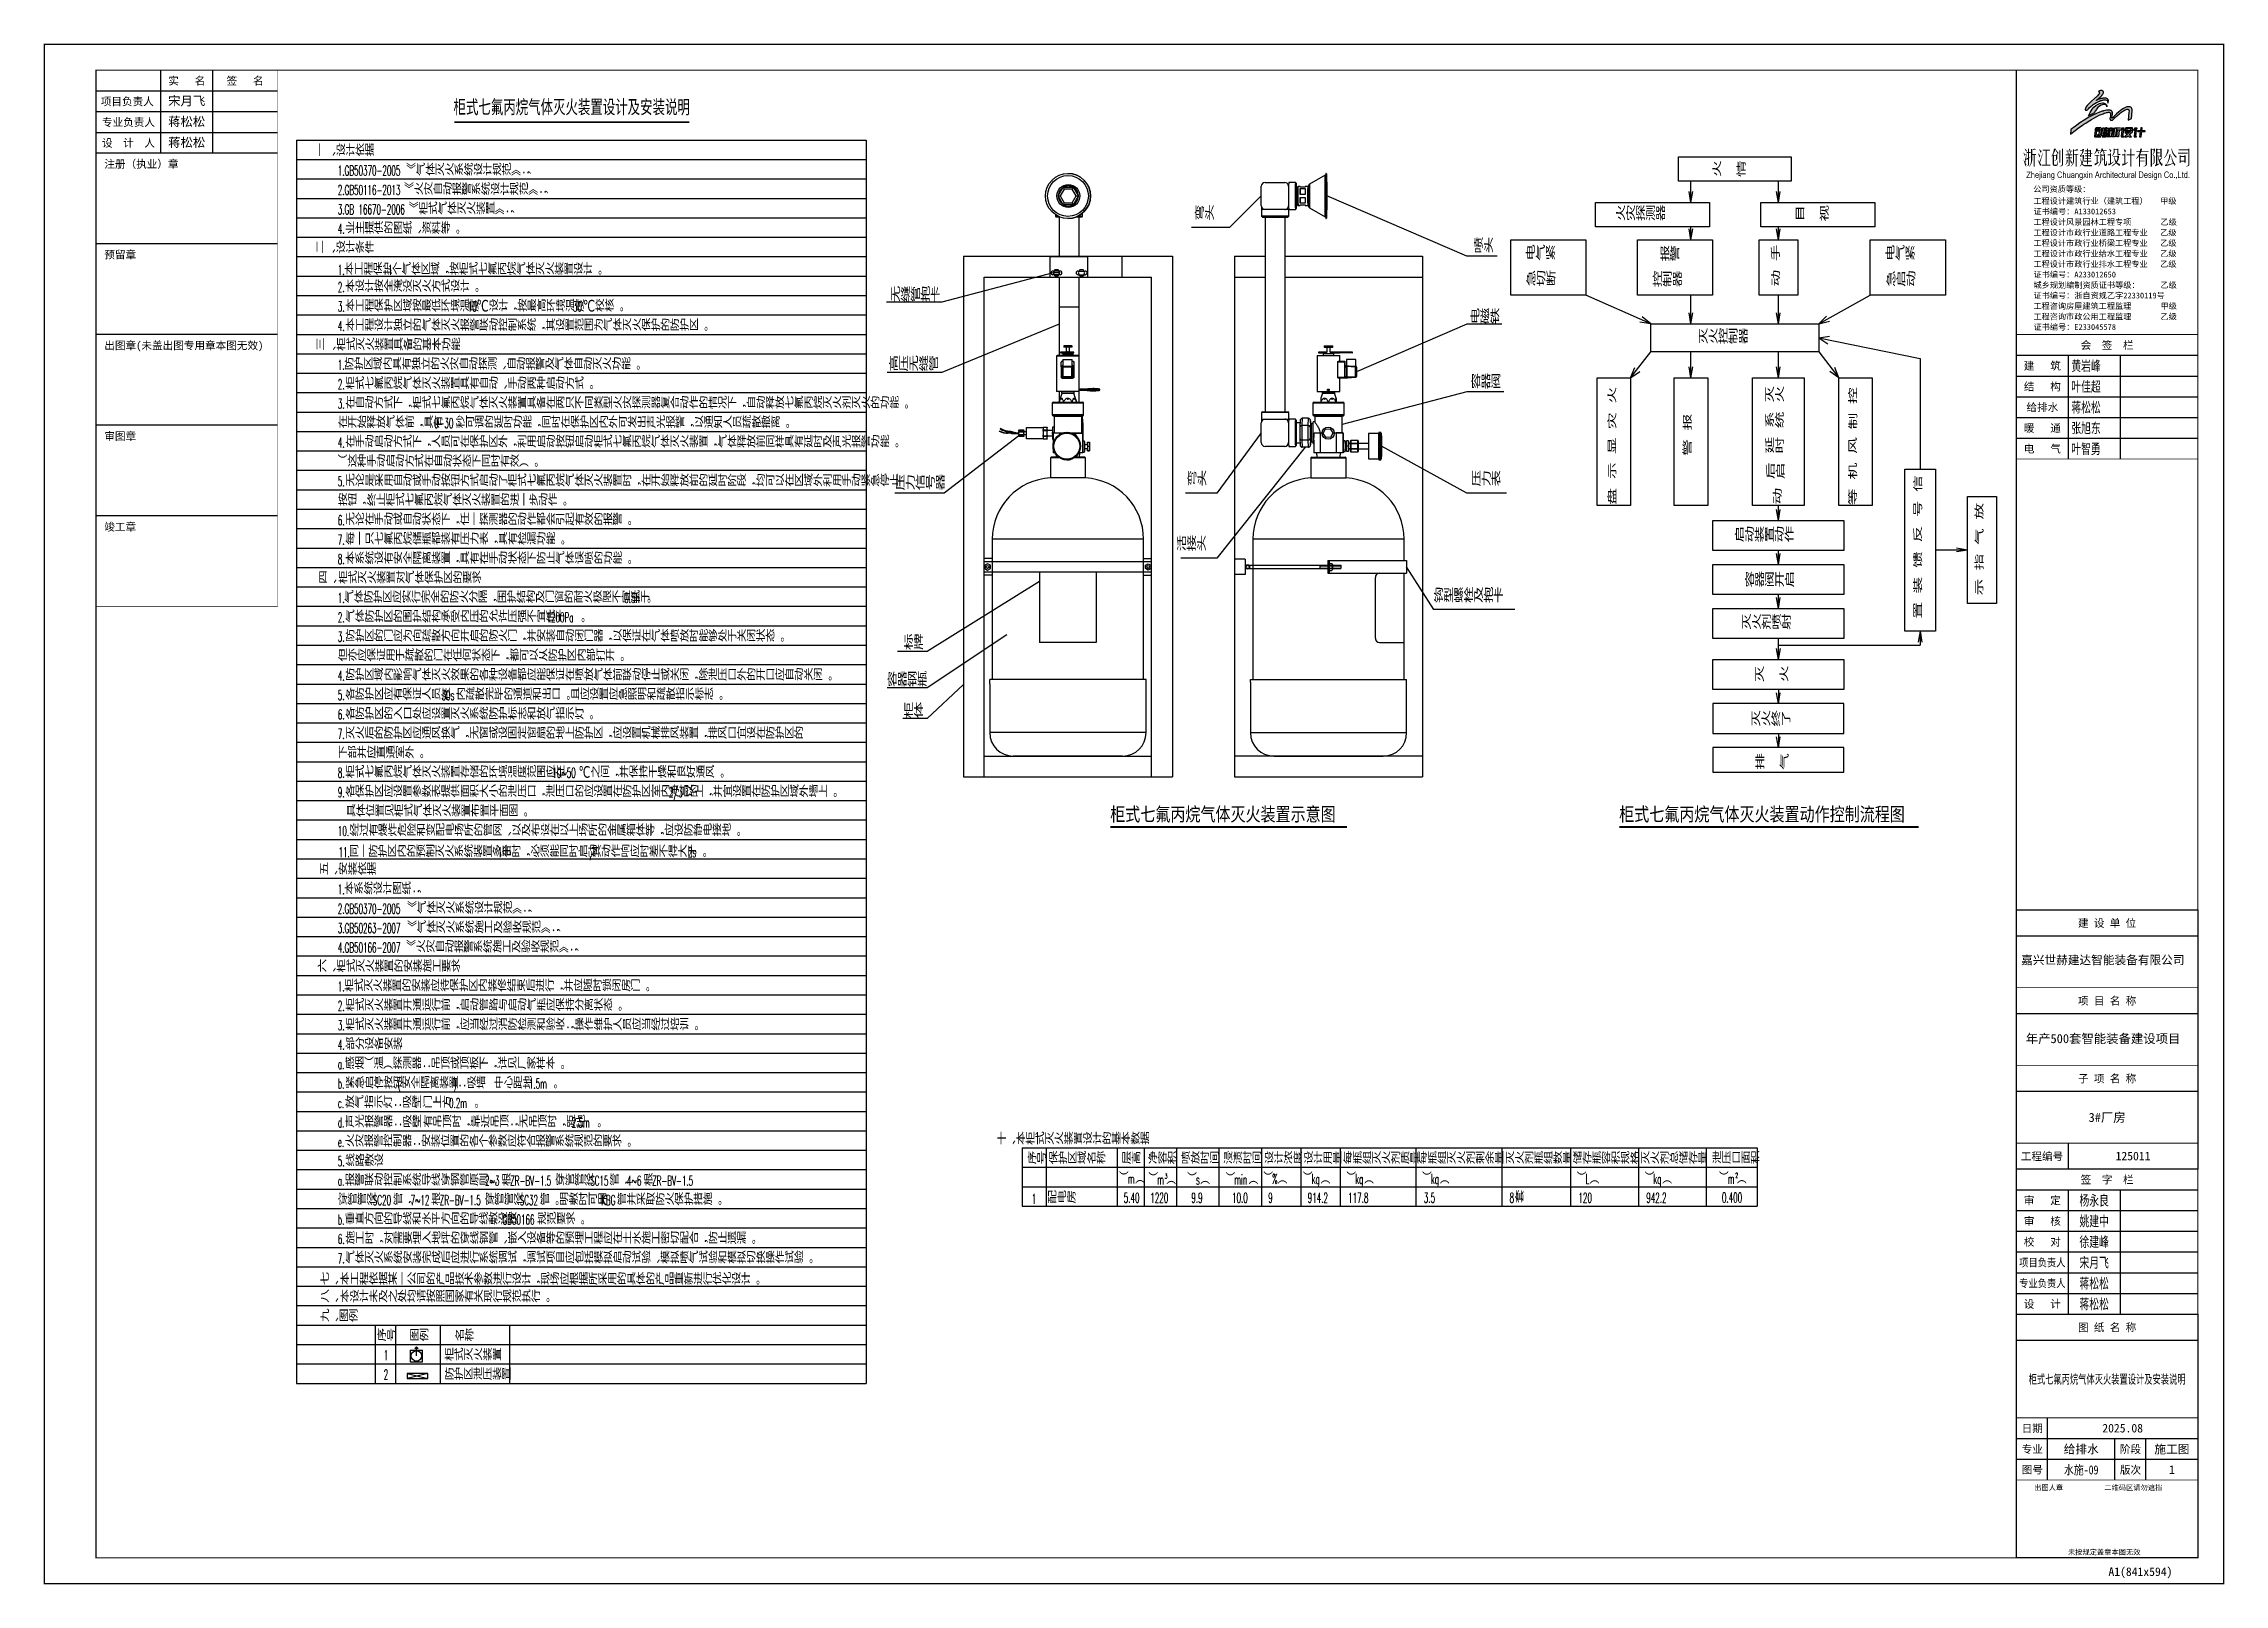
# Model space of a CAD drawing. Extents: x -452079 to 117456, y 3902 to 836955.
# Drawn here: x -328224 to -244074, y 75640 to 135090 of the extents above; entities that cross this region are included whole.
import ezdxf
from ezdxf.enums import TextEntityAlignment as Align

# ---------------------------------------------------------------- set-up
doc = ezdxf.new("R2010")
doc.units = 0
doc.header["$LTSCALE"] = 1000
doc.header["$MEASUREMENT"] = 0
for name, color, linetype in [('0-cxFrame', 155, 'Continuous'), ('0-辅助线', 1, 'Continuous'), ('PUB_TITLE', 4, 'Continuous'), ('qianming', 155, 'Continuous'), ('TWT_ZF文字', 3, 'Continuous'), ('图号层', 4, 'Continuous'), ('图名层', 4, 'Continuous'), ('说明', 31, 'Continuous')]:
    doc.layers.add(name, color=color, linetype=linetype)
doc.layers.add('0-cxText', color=131, linetype='Continuous', lineweight=25)
doc.styles.add('-宋体', font='', dxfattribs={"width": 0.8})
doc.styles.add('_TCH_DIM', font='SIMPLEX', dxfattribs={"width": 0.75, "bigfont": '@1HZTXT'})
doc.styles.add('BZHZ', font='bzxw', dxfattribs={"width": 0.8, "bigfont": 'bzhz'})
doc.styles.add('cx_biaoti', font='')
doc.styles.add('cx_tuming', font='')
doc.styles.add('cx_tuqian1', font='')
doc.styles.add('romans1', font='romans1.shx', dxfattribs={"width": 0.8, "bigfont": 'hztxt.shx'})
doc.styles.add('图框宋体', font='', dxfattribs={"width": 0.75})
doc.styles.add('黑体', font='', dxfattribs={"height": 12})
doc.styles.get('-宋体').set_extended_font_data('SimSun')
doc.styles.get('cx_biaoti').set_extended_font_data('SimSun')
doc.styles.get('cx_tuming').set_extended_font_data('SimHei')
doc.styles.get('cx_tuqian1').set_extended_font_data('SimSun')
doc.styles.get('图框宋体').set_extended_font_data('SimSun')
doc.styles.get('黑体').set_extended_font_data('SimHei')

msp = doc.modelspace()

# ---------------------------------------------------------------- texts
at = {"layer": 'TWT_ZF文字', "color": 2, "style": '_TCH_DIM'}
for s, height, width, p in [('一', 446.46, 0.75, (-317749.97, 130750.1)), ('、设计依据', 446.457, 0.75, (-317309.61, 130750.1)), ('《气体灭火系统设计规范》；', 446.4567, 0.75, (-314228.34, 130000.55)), ('2.GB50116-2013', 382.5, 0.529412, (-316870.48, 129251)), ('1.GB50370-2005', 382.5, 0.529412, (-316870.48, 130000.55)), ('《火灾自动报警系统设计规范》；', 446.4567, 0.75, (-314305.48, 129251)), ('3.GB', 382.5, 0.529412, (-316870.48, 128501.45)), ('16670-2006', 382.5, 0.529412, (-316073.34, 128501.45)), ('《柜式气体灭火装置》；', 446.4567, 0.75, (-314125.48, 128501.45)), ('4.', 382.5, 0.529412, (-316870.48, 127751.9)), ('业主提供的图纸、资料等。', 446.4567, 0.75, (-316581.2, 127751.9)), ('二', 446.46, 0.75, (-317756.09, 127002.35)), ('、设计条件', 446.457, 0.75, (-317315.74, 127002.35)), ('1.', 382.5, 0.529412, (-316870.48, 126169.24)), ('本工程保护', 446.457, 0.75, (-316619.77, 126169.24)), ('1', 382.5, 0.529412, (-314932.27, 126169.24)), ('个气体区域，按柜式七氟丙烷气体灭火装置设计。', 446.4567, 0.75, (-314777.98, 126169.24)), ('2.', 382.5, 0.529412, (-316870.48, 125503.25)), ('本设计按全淹没灭火方式设计。', 446.4567, 0.75, (-316581.2, 125503.25)), ('3.', 382.5, 0.529412, (-316870.48, 124753.7)), ('本工程保护区域按最低环境温度', 446.4567, 0.75, (-316581.2, 124753.7)), ('10', 382.5, 0.529412, (-311856.2, 124753.7)), ('℃设计，按最高环境温度', 446.4567, 0.75, (-311509.05, 124753.7)), ('30', 382.5, 0.529412, (-307796.55, 124753.7)), ('℃校核。', 446.457, 0.75, (-307410.84, 124753.7)), ('三', 446.46, 0.75, (-317739.89, 123254.6)), ('、柜式灭火装置具备的基本功能', 446.4567, 0.75, (-317299.53, 123254.6)), ('4.', 382.5, 0.529412, (-316870.48, 124004.15)), ('本工程设计独立的气体灭火报警联动控制系统，其设置范围为气体灭火保护的防护区。', 446.4567, 0.75, (-316581.2, 124004.15)), ('1.', 382.5, 0.529412, (-316870.48, 122505.06)), ('防护区域内具有独立的火灾自动探测、自动报警及气体自动灭火功能。', 446.4567, 0.75, (-316619.77, 122505.06)), ('2.', 382.5, 0.529412, (-316870.48, 121755.51)), ('柜式七氟丙烷气体灭火装置具有自动、手动两种启动方式。', 446.4567, 0.75, (-316581.2, 121755.51)), ('3.', 382.5, 0.529412, (-316870.48, 121005.96)), ('在自动方式下，柜式七氟丙烷气体灭火装置具备在两只不同类型火灾探测器复合动作的情况下，自动释放七氟丙烷灭火剂灭火的功能。', 446.4567, 0.75, (-316581.2, 121005.96)), ('在开始释放气体前，具有', 446.4567, 0.75, (-316870.48, 120256.41)), ('0-30', 382.5, 0.529412, (-313157.98, 120256.41)), ('秒可调的延时功能，同时在保护区内外可发出声光报警，以通知人员疏散撤离。', 446.4567, 0.75, (-312328.7, 120256.41)), ('4.', 382.5, 0.529412, (-316870.48, 119506.86)), ('在手动启动方式下，人员可在保护区外，利用启动按钮启动柜式七氟丙烷气体灭火装置，气体释放前同样具有延时及声光报警功能。', 446.4567, 0.75, (-316581.2, 119506.86)), ('（这种手动启动方式在自动状态下同时有效）。', 446.4567, 0.75, (-316870.48, 118757.31)), ('5.', 382.5, 0.529412, (-316870.48, 118007.76)), ('无论是采用自动或手动按钮方式启动了柜式七氟丙烷气体灭火装置时，在开始释放前的延时阶段，均可以在区域外利用手动紧急停止', 446.4567, 0.75, (-316581.2, 118007.76)), ('按钮，终止柜式七氟丙烷气体灭火装置的进一步动作。', 446.4567, 0.75, (-316870.48, 117258.21)), ('无论在手动或自动状态下，任一探测器的动作都会引起有效的报警。', 446.4567, 0.75, (-316581.2, 116508.66)), ('7.', 382.5, 0.529412, (-316870.48, 115759.11)), ('6.', 382.5, 0.529412, (-316870.48, 116508.66)), ('每一只七氟丙烷储瓶都装有压力表，具有检漏功能。', 446.4567, 0.75, (-316581.2, 115759.11)), ('8.', 382.5, 0.529412, (-316870.48, 115009.56)), ('本系统设有安全隔离装置，具有在手动状态下防止气体误喷的功能。', 446.4567, 0.75, (-316581.2, 115009.56)), ('四、', 446.457, 0.75, (-317634.97, 114260.01)), ('柜式灭火装置对气体保护区的要求', 446.4567, 0.75, (-316857.11, 114260.01)), ('1.', 382.5, 0.529412, (-316870.48, 113510.46)), ('气体防护区应实行完全的防火分隔，围护结构及门窗的耐火极限不宜低于', 446.4567, 0.75, (-316619.77, 113510.46)), ('0.5h', 382.5, 0.529412, (-305819.77, 113510.46)), ('。', 446.46, 0.75, (-305154.41, 113510.46)), ('2.', 382.5, 0.529412, (-316870.48, 112760.91)), ('气体防护区的围护结构承受内压的允许压强不宜低于', 446.4567, 0.75, (-316581.2, 112760.91)), ('1200Pa', 382.5, 0.529412, (-308818.7, 112760.91)), ('。', 446.46, 0.75, (-307700.13, 112760.91)), ('3.', 382.5, 0.529412, (-316870.48, 112011.36)), ('防护区的门应为向疏散方向开启的防火门，并安装自动闭门器，以保证在气体喷放时能够处于关闭状态。', 446.4567, 0.75, (-316581.2, 112011.36)), ('但亦应保证用于疏散的门在任何状态下，都可以从防护区内部打开。', 446.4567, 0.75, (-316870.48, 111261.81)), ('4.', 382.5, 0.529412, (-316870.48, 110512.27)), ('各防护区应有保证人员在', 446.4567, 0.75, (-316581.2, 109762.72)), ('防护区域内影响气体灭火效果的各种设备都应能保证在喷放气体前联动停止或关闭，除泄压口外的开口应自动关闭。', 446.4567, 0.75, (-316581.2, 110512.27)), ('内疏散完毕的通道和出口。且应设置应急照明和疏散指示标志。', 446.4567, 0.75, (-312319.05, 109762.72)), ('5.', 382.5, 0.529412, (-316870.48, 109762.72)), ('6.', 382.5, 0.529412, (-316870.48, 109013.17)), ('各防护区的入口处应设置灭火系统防护标志和放气指示灯。', 446.4567, 0.75, (-316581.2, 109013.17)), ('30s', 382.5, 0.529412, (-312868.7, 109762.72)), ('7.', 382.5, 0.529412, (-316870.48, 108263.62)), ('灭火后的防护区应通风换气，无窗或设固定窗扇的地上防护区，应设置机械排风装置，排风口宜设在防护区的', 446.4567, 0.75, (-316581.2, 108263.62)), ('下部并应直通室外。', 446.457, 0.75, (-316870.48, 107514.07)), ('8.', 382.5, 0.529412, (-316870.48, 106764.52)), ('柜式七氟丙烷气体灭火装置存储的环境温度范围应在', 446.4567, 0.75, (-316581.2, 106764.52)), ('-10~50', 382.5, 0.529412, (-308818.7, 106764.52)), ('℃之间，并保持干燥和良好通风。', 446.4567, 0.75, (-307584.41, 106764.52)), ('9.', 382.5, 0.529412, (-316870.48, 106014.97)), ('各保护区应设置参数表提供面积大小的泄压口，泄压口的应设置在防护区室内净高的', 446.4567, 0.75, (-316581.2, 106014.97)), ('2/3', 382.5, 0.529412, (-304093.7, 106014.97)), ('以上，并宜设置在防护区域外墙上。', 446.4567, 0.75, (-303495.84, 106014.97)), ('具体位置见柜式气体灭火装置布置平面图。', 446.4567, 0.75, (-316546.73, 105265.42)), ('10.', 382.5, 0.529412, (-316870.48, 104515.87)), ('经过有爆炸危险和变配电场所的管网、以及布设在以上场所的金属箱体等，应设防静电接地。', 446.4567, 0.75, (-316426.91, 104515.87)), ('五、安装依据', 446.457, 0.75, (-317599.72, 103016.77)), ('11.', 382.5, 0.529412, (-316842.99, 103699.96)), ('同一防护区内的预制灭火系统装置多于', 446.4567, 0.75, (-316437.99, 103699.96)), ('1', 382.5, 0.529412, (-310700.49, 103699.96)), ('台时，必须能同时启动', 446.457, 0.75, (-310546.21, 103699.96)), (',', 382.5, 0.529412, (-307171.21, 103699.96)), ('其动作响应时差不得大于', 446.4567, 0.75, (-307074.78, 103699.96)), ('2s', 382.5, 0.529412, (-303362.28, 103699.96)), ('。', 446.46, 0.75, (-303005.49, 103699.96)), ('本系统设计图纸；', 446.457, 0.75, (-316619.77, 102267.22)), ('2.GB50370-2005', 382.5, 0.529412, (-316870.48, 101517.67)), ('1.', 382.5, 0.529412, (-316870.48, 102267.22)), ('《气体灭火系统设计规范》；', 446.4567, 0.75, (-314189.77, 101517.67)), ('3.GB50263-2007', 382.5, 0.529412, (-316870.48, 100768.12)), ('《气体灭火系统施工及验收规范》；', 446.4567, 0.75, (-314189.77, 100768.12)), ('4.GB50166-2007', 382.5, 0.529412, (-316870.48, 100018.57)), ('《火灾自动报警系统施工及验收规范》；', 446.4567, 0.75, (-314228.34, 100018.57)), ('六、柜式灭火装置的安装施工要求', 446.4567, 0.75, (-317664.71, 99269.02)), ('1.', 382.5, 0.529412, (-316870.48, 98519.48)), ('柜式灭火装置的安装应待保护区内装修结束后进行，并应随时锁闭房门。', 446.4567, 0.75, (-316619.77, 98519.48)), ('2.', 382.5, 0.529412, (-316870.48, 97769.93)), ('柜式灭火装置开通运行前，启动管路与启动气瓶应保持分离状态。', 446.4567, 0.75, (-316581.2, 97769.93)), ('3.', 382.5, 0.529412, (-316870.48, 97020.38)), ('柜式灭火装置开通运行前，应当经过消防检测和验收；操作维护人员应当经过培训。', 446.4567, 0.75, (-316581.2, 97020.38)), ('4.', 382.5, 0.529412, (-316870.48, 96270.83)), ('感烟（温）探测器：吊顶或顶板下，详见厂家样本。', 446.4567, 0.75, (-316590.84, 95521.28)), ('部分设备安装', 446.457, 0.75, (-316581.2, 96270.83)), ('a.', 382.5, 0.529412, (-316870.48, 95521.28)), ('b.', 382.5, 0.529412, (-316870.48, 94771.73)), ('紧急启停按钮', 446.457, 0.75, (-316590.84, 94771.73)), ('(', 382.5, 0.529412, (-314565.84, 94771.73)), ('安全隔离装置', 446.457, 0.75, (-314430.84, 94771.73)), (')', 382.5, 0.529412, (-312405.84, 94771.73)), ('：吸墙', 446.457, 0.75, (-312270.84, 94771.73)), ('中心距地', 446.457, 0.75, (-310846.91, 94771.73)), ('1.5m', 382.5, 0.529412, (-309496.91, 94771.73)), ('c.', 382.5, 0.529412, (-316870.48, 94022.18)), ('放气指示灯：吸壁', 446.457, 0.75, (-316600.48, 94022.18)), ('门上方', 446.457, 0.75, (-313591.91, 94022.18)), ('0.2m', 382.5, 0.529412, (-312579.41, 94022.18)), ('。', 446.46, 0.75, (-308764.05, 94771.73)), ('d.', 382.5, 0.529412, (-316870.48, 93272.63)), ('声光报警器：吸壁', 446.457, 0.75, (-316590.84, 93272.63)), ('有吊顶时，靠近吊顶；无吊顶时，距地', 446.4567, 0.75, (-313582.27, 93272.63)), ('。', 446.46, 0.75, (-311807.98, 94022.18)), ('2.5m', 382.5, 0.529412, (-307844.77, 93272.63)), ('。', 446.46, 0.75, (-307073.34, 93272.63)), ('e.', 382.5, 0.529412, (-316870.48, 92523.08)), ('火灾报警控制器：安装位置的各个参数应符合报警系统规范的要求。', 446.4567, 0.75, (-316600.48, 92523.08)), ('十、本柜式灭火装置设计的基本数据', 446.4567, 0.75, (-291442.29, 92615.17)), ('5.', 382.5, 0.529412, (-316870.48, 91773.53)), ('线路敷设', 446.457, 0.75, (-316581.2, 91773.53)), ('序号', 446.457, 0.75, (-290272.11, 91865.62)), ('保护区域名称', 446.457, 0.75, (-289451.16, 91865.62)), ('层高', 446.457, 0.75, (-286626.44, 91865.62)), ('净容积', 446.457, 0.75, (-285613.08, 91865.62)), ('喷放时间', 446.457, 0.75, (-284341.54, 91865.62)), ('浸渍时间', 446.457, 0.75, (-282704.54, 91865.62)), ('设计浓度', 446.457, 0.75, (-281126.08, 91865.62)), ('设计用量', 446.457, 0.75, (-279603.08, 91865.62)), ('每瓶组灭火剂质量', 446.457, 0.75, (-278084.58, 91865.62)), ('每瓶组灭火剂剩余量', 446.457, 0.75, (-275193.69, 91865.62)), ('灭火剂瓶组数量', 446.457, 0.75, (-271829.58, 91865.62)), ('储存瓶容积规格', 446.457, 0.75, (-269226.19, 91865.62)), ('灭火剂总储存量', 446.457, 0.75, (-266608.69, 91865.62)), ('泄压口面积', 446.457, 0.75, (-263843, 91875.08)), ('a.', 382.5, 0.529412, (-316870.48, 91023.98)), ('报警联动控制系统导线穿钢管原则：', 446.4567, 0.75, (-316590.84, 91023.98)), ('2~3', 382.5, 0.529412, (-311190.84, 91023.98)), ('根', 446.46, 0.75, (-310554.41, 91023.98)), ('ZR-BV-1.5', 382.5, 0.529412, (-310216.91, 91023.98)), ('穿管管径', 446.457, 0.75, (-308481.2, 91023.98)), ('SC15', 382.5, 0.529412, (-307131.2, 91023.98)), ('管，', 446.457, 0.75, (-306388.7, 91023.98)), ('4~6', 382.5, 0.529412, (-305713.7, 91023.98)), ('根', 446.46, 0.75, (-305077.27, 91023.98)), ('ZR-BV-1.5', 382.5, 0.529412, (-304739.77, 91023.98)), ('（', 446.46, 0.75, (-286724.55, 91101.67)), ('m', 382.5, 0.529412, (-286387.05, 91101.67)), ('）', 446.46, 0.75, (-286097.77, 91101.67)), ('（', 446.46, 0.75, (-285590.86, 91069.93)), ('m', 382.5, 0.529412, (-285253.36, 91069.93)), ('3', 191.25, 0.529412, (-284964.07, 91294.93)), ('）', 446.46, 0.75, (-284896.57, 91069.93)), ('（', 446.46, 0.75, (-284090.86, 91069.93)), ('s', 382.5, 0.529412, (-283753.36, 91069.93)), ('）', 446.46, 0.75, (-283589.43, 91069.93)), ('（', 446.46, 0.75, (-282614.36, 91069.93)), ('min', 382.5, 0.529412, (-282276.86, 91069.93)), ('）', 446.46, 0.75, (-281727.22, 91069.93)), ('（', 446.46, 0.75, (-281153.45, 91093.36)), ('%', 382.5, 0.529412, (-280815.95, 91093.36)), ('）', 446.46, 0.75, (-280603.81, 91093.36)), ('（', 446.46, 0.75, (-279630.45, 91093.36)), ('kg', 382.5, 0.529412, (-279292.95, 91093.36)), ('）', 446.46, 0.75, (-278945.81, 91093.36)), ('（', 446.46, 0.75, (-277948.72, 91093.36)), ('kg', 382.5, 0.529412, (-277611.22, 91093.36)), ('）', 446.46, 0.75, (-277264.07, 91093.36)), ('（', 446.46, 0.75, (-275028.72, 91093.36)), ('kg', 382.5, 0.529412, (-274691.22, 91093.36)), ('）', 446.46, 0.75, (-274344.07, 91093.36)), ('（', 446.46, 0.75, (-269061.22, 91093.36)), ('L', 382.5, 0.529412, (-268723.72, 91093.36)), ('）', 446.46, 0.75, (-268559.79, 91093.36)), ('（', 446.46, 0.75, (-266443.72, 91093.36)), ('kg', 382.5, 0.529412, (-266106.22, 91093.36)), ('）', 446.46, 0.75, (-265759.07, 91093.36)), ('（', 446.46, 0.75, (-263572.93, 91098.32)), ('m', 382.5, 0.529412, (-263235.43, 91098.32)), ('2', 191.25, 0.529412, (-262946.15, 91323.32)), ('）', 446.46, 0.75, (-262878.65, 91098.32)), ('穿管管径', 446.457, 0.75, (-316870.48, 90274.43)), ('SC20', 382.5, 0.529412, (-315520.48, 90274.43)), ('管，', 446.457, 0.75, (-314739.41, 90274.43)), ('7~12', 382.5, 0.529412, (-314064.41, 90274.43)), ('根', 446.46, 0.75, (-313273.7, 90274.43)), ('ZR-BV-1.5', 382.5, 0.529412, (-312936.2, 90274.43)), ('穿管管径', 446.457, 0.75, (-311200.48, 90274.43)), ('SC32', 382.5, 0.529412, (-309850.48, 90274.43)), ('管。明敷时可用', 446.457, 0.75, (-309069.41, 90274.43)), ('KBG', 382.5, 0.529412, (-306706.91, 90274.43)), ('管并采取防火保护措施。', 446.4567, 0.75, (-306099.41, 90274.43)), ('1', 382.5, 0.529412, (-290091.97, 90320.28)), ('配电房', 446.457, 0.75, (-289492.2, 90349.07)), ('b.', 382.5, 0.529412, (-316870.48, 89524.88)), ('垂直方向的导线和水平方向的导线敷设按', 446.4567, 0.75, (-316590.84, 89524.88)), ('施工时，对需要埋入地坪的穿线钢管、嵌入设备等的预埋工程应在土水施工密切配合，防止遗漏。', 446.4567, 0.75, (-316581.2, 88775.33)), ('GB50166', 382.5, 0.529412, (-310515.84, 89524.88)), ('规范要求。', 446.457, 0.75, (-309185.13, 89524.88)), ('7.', 382.5, 0.529412, (-316870.48, 88025.78)), ('6.', 382.5, 0.529412, (-316870.48, 88775.33)), ('气体灭火系统安装完成后应进行系统调试，调试项目应包括模拟启动试验、模拟喷气试验和模拟切换操作试验。', 446.4567, 0.75, (-316581.2, 88025.78)), ('七、', 446.457, 0.75, (-317565.22, 87202.94)), ('本工程依据某一公司的产品技术参数进行设计，现场应根据所采用的具体的产品重新进行优化设计。', 446.4567, 0.75, (-316787.36, 87202.94)), ('八、', 446.457, 0.75, (-317565.22, 86526.68)), ('本设计未及之处均请按照国家有关现行规范执行。', 446.4567, 0.75, (-316787.36, 86526.68)), ('九、图例', 446.457, 0.75, (-317565.22, 85777.14)), ('序号', 446.457, 0.75, (-315362.87, 85027.59)), ('图例', 446.457, 0.75, (-314098.72, 85027.59)), ('名称', 446.457, 0.75, (-312357.47, 85027.59)), ('1', 382.5, 0.529412, (-315100.75, 84294.3)), ('柜式灭火装置', 446.457, 0.75, (-312757.95, 84278.04)), ('2', 382.5, 0.529412, (-315100.75, 83544.75)), ('防护区泄压装置', 446.457, 0.75, (-312757.95, 83528.49))]:
    msp.add_text(s, height=height, dxfattribs=dict(at, width=width)).set_placement(p)
at = {"layer": 'TWT_ZF文字', "color": 1, "style": '_TCH_DIM'}
for s, height, width, p in [('5.40', 382.5, 0.529412, (-286543.93, 90366.52)), ('1220', 382.5, 0.529412, (-285519.18, 90366.52)), ('9.9', 382.5, 0.529412, (-283935.68, 90366.52)), ('10.0', 382.5, 0.529412, (-282366.18, 90366.52)), ('9', 382.5, 0.529412, (-280967.79, 90366.52)), ('914.2', 382.5, 0.529412, (-279444.79, 90366.52)), ('117.8', 382.5, 0.529412, (-277885.51, 90366.52)), ('3.5', 382.5, 0.529412, (-274965.51, 90366.52)), ('8', 382.5, 0.529412, (-271657.01, 90366.52)), ('套', 446.46, 0.75, (-271464.15, 90366.52)), ('120', 382.5, 0.529412, (-268998.01, 90366.52)), ('942.2', 382.5, 0.529412, (-266380.51, 90366.52)), ('0.400', 382.5, 0.529412, (-263462.38, 90372.16))]:
    msp.add_text(s, height=height, dxfattribs=dict(at, width=width)).set_placement(p)
at = {"layer": '图号层', "color": 1, "style": '-宋体', "width": 0.8}
msp.add_text('水施-09', height=350, dxfattribs=at).set_placement((-249598.56, 80064.62), align=Align.MIDDLE)
at = {"layer": '图名层', "color": 6, "style": '-宋体', "width": 0.65}
msp.add_text('柜式七氟丙烷气体灭火装置设计及安装说明', height=350, dxfattribs=at).set_placement((-248598.56, 83564.71), align=Align.MIDDLE)
at = {"layer": '说明', "color": 7, "style": 'romans1', "width": 0.8}
msp.add_text('柜式七氟丙烷气体灭火装置设计及安装说明', height=600, dxfattribs=at).set_placement((-312405.55, 132325.14))

# ---------------------------------------------------------------- blocks, each defined once
blk = doc.blocks.new('zjcx_lan_huiqian(Dragon)')
for p, q in [((-7000, -800), (0, -800)), ((-5000, -800), (-5000, -4800)), ((-3000, -800), (-3000, -4800)), ((-7000, -1600), (0, -1600)), ((-7000, -2400), (0, -2400)), ((-7000, -3200), (0, -3200)), ((-7000, -4000), (0, -4000))]:
    blk.add_line(p, q)
at = {"const_width": 30}
blk.add_lwpolyline([(-7000, 0), (0, 0)], dxfattribs=at)
blk.add_lwpolyline([(-7000, 0), (0, 0), (0, -4800), (-7000, -4800)], close=True, dxfattribs=at)
at = {"style": 'cx_biaoti'}
for s, p in [('会  签  栏', (-3500, -400)), ('建   筑', (-6000, -1200)), ('结   构', (-6000, -2000)), ('给排水', (-6000, -2800)), ('暖   通', (-6000, -3600)), ('电   气', (-6000, -4400))]:
    blk.add_text(s, height=300, dxfattribs=at).set_placement(p, align=Align.MIDDLE)
blk = doc.blocks.new('T-汇签(Dragon)')
at = {"layer": '0-cxFrame'}
blk.add_blockref('zjcx_lan_huiqian(Dragon)', (0, 0), dxfattribs=at)
at = {"layer": 'qianming', "style": 'BZHZ', "width": 0.8}
for s, p in [('黄岩峰', (-4314, -1200)), ('叶佳超', (-4314, -2000)), ('蒋松松', (-4314, -2800)), ('张旭东', (-4314, -3600)), ('叶智勇', (-4314, -4400))]:
    blk.add_text(s, height=450, dxfattribs=at).set_placement(p, align=Align.MIDDLE)
blk = doc.blocks.new('zjcx_logo(Dragon)')
h = blk.add_hatch(color=186)
h.dxf.hatch_style = 1
h.set_gradient(color1=(41, 22, 111), color2=(223, 33, 33), tint=1)
h.paths.add_polyline_path([(-1404, -619), (-1417, -787), (-1287, -689), (-1064, -520), (-959, -449), (-898, -408), (-824, -360), (-732, -300), (-599, -219), (-513, -170), (-403, -111), (-304, -62), (-225, -27), (-197, -14), (-154, 2), (-117, 16), (-91, 25), (-29, 43), (19, 53), (36, 55), (58, 56), (78, 54), (90, 53), (100, 49), (110, 44), (119, 36), (125, 28), (130, 18), (133, 7), (134, -3), (125, -83), (119, -131), (110, -192), (110, -205), (112, -214), (115, -223), (120, -231), (126, -238), (134, -244), (142, -249), (153, -252), (165, -253), (176, -253), (187, -250), (198, -246), (202, -243), (210, -238), (221, -231), (236, -220), (267, -190), (303, -155), (316, -143), (351, -110), (382, -81), (409, -57), (425, -43), (461, -12), (495, 15), (499, 19), (503, 23), (518, 34), (556, 63), (572, 76), (597, 92), (634, 116), (693, 149), (732, 164), (769, 173), (784, 174), (801, 173), (816, 167), (825, 161), (832, 154), (833, 153), (833, 153), (833, 153), (833, 152), (833, 152), (833, 152), (834, 152), (834, 152), (834, 152), (834, 152), (834, 152), (836, 149), (836, 148), (836, 148), (836, 148), (836, 148), (836, 148), (836, 148), (836, 148), (836, 148), (836, 148), (836, 148), (836, 148), (836, 148), (836, 148), (836, 148), (836, 148), (836, 148), (836, 148), (836, 148), (836, 148), (836, 148), (836, 148), (836, 148), (836, 148), (836, 148), (836, 148), (836, 148), (836, 148), (836, 148), (836, 148), (836, 148), (836, 148), (836, 148), (836, 148), (837, 146), (838, 145), (843, 135), (845, 125), (846, 115), (847, 97), (843, 51), (818, -247), (947, -187), (969, 117), (965, 165), (960, 186), (950, 206), (938, 224), (923, 239), (906, 252), (886, 262), (865, 268), (841, 272), (815, 272), (790, 270), (766, 264), (730, 252), (681, 230), (632, 204), (572, 164), (501, 111), (434, 55), (367, -6), (310, -62), (264, -108), (228, -146), (216, -158), (212, -162), (209, -164), (205, -166), (200, -168), (196, -168), (191, -168), (187, -167), (183, -165), (179, -162), (178, -160), (177, -157), (176, -155), (176, -152), (177, -147), (189, -90), (203, -18), (205, 16), (203, 49), (198, 66), (190, 83), (179, 97), (166, 110), (151, 120), (134, 127), (116, 131), (76, 136), (35, 137), (-5, 134), (-17, 132), (-18, 132), (-19, 132), (-20, 132), (-20, 132), (-20, 132), (-21, 132), (-79, 123), (-124, 113), (-142, 109), (-145, 108), (-146, 107), (-157, 105), (-175, 100), (-195, 94), (-288, 63), (-410, 12), (-556, -58), (-700, -135), (-882, -245), (-1049, -355), (-1175, -444), (-1234, -488), (-1299, -536), (-1360, -584), (-1398, -614)])
h.paths.add_polyline_path([(-712, -82), (-650, 50), (-573, 176), (-507, 252), (-431, 319), (-346, 375), (-294, 398), (-239, 412), (-183, 419), (-152, 418), (-120, 412), (-91, 400), (-64, 383), (-44, 364), (-29, 343), (-17, 319), (-9, 293), (-5, 267), (-14, 290), (-26, 311), (-43, 329), (-63, 344), (-81, 353), (-100, 358), (-120, 360), (-140, 359), (-188, 349), (-232, 330), (-297, 288), (-356, 237), (-404, 182), (-426, 154), (-449, 114), (-468, 80), (-489, 37)])
edge = h.paths.add_edge_path()
edge.add_line((-433, 632), (-455, 612))
edge.add_line((-455, 612), (-481, 589))
edge.add_line((-481, 589), (-598, 484))
edge.add_line((-598, 484), (-666, 424))
edge.add_line((-666, 424), (-728, 360))
edge.add_line((-728, 360), (-766, 320))
edge.add_line((-766, 320), (-807, 265))
edge.add_line((-807, 265), (-837, 203))
edge.add_line((-837, 203), (-840, 192))
edge.add_line((-840, 192), (-844, 172))
edge.add_line((-844, 172), (-844, 163))
edge.add_line((-844, 163), (-842, 155))
edge.add_line((-842, 155), (-838, 146))
edge.add_line((-838, 146), (-834, 141))
edge.add_line((-834, 141), (-828, 137))
edge.add_line((-828, 137), (-821, 134))
edge.add_line((-821, 134), (-814, 133))
edge.add_line((-814, 133), (-807, 133))
edge.add_line((-807, 133), (-800, 134))
edge.add_line((-800, 134), (-783, 142))
edge.add_line((-783, 142), (-768, 151))
edge.add_line((-768, 151), (-765, 153))
edge.add_line((-765, 153), (-763, 154))
edge.add_line((-763, 154), (-761, 156))
edge.add_line((-761, 156), (-756, 160))
edge.add_line((-756, 160), (-749, 166))
edge.add_line((-749, 166), (-747, 168))
edge.add_line((-747, 168), (-723, 190))
edge.add_line((-723, 190), (-674, 236))
edge.add_line((-674, 236), (-628, 278))
edge.add_line((-628, 278), (-598, 304))
edge.add_line((-598, 304), (-568, 326))
edge.add_line((-568, 326), (-534, 351))
edge.add_line((-534, 351), (-476, 390))
edge.add_line((-476, 390), (-408, 428))
edge.add_line((-408, 428), (-400, 433))
edge.add_line((-400, 433), (-346, 461))
edge.add_line((-346, 461), (-335, 466))
edge.add_line((-335, 466), (-290, 486))
edge.add_line((-290, 486), (-275, 492))
edge.add_line((-275, 492), (-259, 498))
edge.add_line((-259, 498), (-243, 504))
edge.add_line((-243, 504), (-210, 514))
edge.add_line((-210, 514), (-192, 519))
edge.add_line((-192, 519), (-168, 524))
edge.add_line((-168, 524), (-143, 530))
edge.add_line((-143, 530), (-100, 535))
edge.add_line((-100, 535), (-65, 533))
edge.add_line((-65, 533), (-30, 525))
edge.add_line((-30, 525), (-15, 517))
edge.add_line((-15, 517), (0, 506))
edge.add_line((0, 506), (12, 493))
edge.add_line((12, 493), (21, 477))
edge.add_line((21, 477), (27, 461))
edge.add_line((27, 461), (30, 442))
edge.add_line((30, 442), (29, 425))
edge.add_line((29, 425), (25, 407))
edge.add_line((25, 407), (32, 424))
edge.add_line((32, 424), (36, 434))
edge.add_line((36, 434), (42, 457))
edge.add_line((42, 457), (45, 468))
edge.add_line((45, 468), (49, 488))
edge.add_line((49, 488), (49, 507))
edge.add_line((49, 507), (46, 525))
edge.add_line((46, 525), (40, 543))
edge.add_line((40, 543), (31, 558))
edge.add_line((31, 558), (13, 575))
edge.add_line((13, 575), (-8, 588))
edge.add_line((-8, 588), (-31, 596))
edge.add_line((-31, 596), (-55, 600))
edge.add_line((-55, 600), (-96, 604))
edge.add_line((-96, 604), (-133, 602))
edge.add_line((-133, 602), (-160, 599))
edge.add_line((-160, 599), (-196, 593))
edge.add_line((-196, 593), (-237, 584))
edge.add_line((-237, 584), (-262, 576))
edge.add_line((-262, 576), (-288, 569))
edge.add_line((-288, 569), (-293, 567))
edge.add_line((-293, 567), (-299, 565))
edge.add_line((-299, 565), (-300, 564))
edge.add_line((-300, 564), (-301, 564))
edge.add_line((-301, 564), (-302, 564))
edge.add_line((-302, 564), (-303, 563))
edge.add_line((-303, 563), (-304, 563))
edge.add_line((-304, 563), (-305, 563))
edge.add_line((-305, 563), (-306, 562))
edge.add_line((-306, 562), (-307, 562))
edge.add_line((-307, 562), (-353, 545))
edge.add_line((-353, 545), (-407, 515))
edge.add_line((-407, 515), (-409, 514))
edge.add_line((-409, 514), (-408, 514))
edge.add_line((-408, 514), (-405, 517))
edge.add_line((-405, 517), (-402, 521))
edge.add_line((-402, 521), (-397, 525))
edge.add_line((-397, 525), (-392, 530))
edge.add_line((-392, 530), (-387, 535))
edge.add_line((-387, 535), (-381, 540))
edge.add_line((-381, 540), (-365, 553))
edge.add_line((-365, 553), (-347, 568))
edge.add_line((-347, 568), (-342, 572))
edge.add_line((-342, 572), (-330, 582))
edge.add_line((-330, 582), (-328, 585))
edge.add_line((-328, 585), (-324, 587))
edge.add_line((-324, 587), (-314, 597))
edge.add_line((-314, 597), (-279, 629))
edge.add_line((-279, 629), (-266, 641))
edge.add_line((-266, 641), (-254, 653))
edge.add_line((-254, 653), (-237, 669))
edge.add_line((-237, 669), (-216, 693))
edge.add_line((-216, 693), (-208, 702))
edge.add_line((-208, 702), (-204, 706))
edge.add_line((-204, 706), (-200, 711))
edge.add_line((-200, 711), (-191, 721))
edge.add_line((-191, 721), (-187, 727))
edge.add_line((-187, 727), (-184, 731))
edge.add_line((-184, 731), (-183, 733))
edge.add_line((-183, 733), (-178, 741))
edge.add_line((-178, 741), (-167, 755))
edge.add_line((-167, 755), (-153, 782))
edge.add_line((-153, 782), (-143, 812))
edge.add_line((-143, 812), (-143, 824))
edge.add_line((-143, 824), (-143, 826))
edge.add_line((-143, 826), (-145, 840))
edge.add_line((-145, 840), (-150, 853))
edge.add_line((-150, 853), (-158, 865))
edge.add_line((-158, 865), (-167, 876))
edge.add_line((-167, 876), (-178, 885))
edge.add_line((-178, 885), (-191, 891))
edge.add_line((-191, 891), (-213, 897))
edge.add_line((-213, 897), (-236, 899))
edge.add_line((-236, 899), (-259, 896))
edge.add_line((-259, 896), (-281, 889))
edge.add_line((-281, 889), (-300, 878))
edge.add_line((-300, 878), (-316, 864))
edge.add_line((-316, 864), (-331, 847))
edge.add_arc((-322, 816), 32.5, -21.48581, 105.47079, ccw=False)
edge.add_line((-292, 804), (-299, 785))
edge.add_line((-299, 785), (-315, 761))
edge.add_line((-315, 761), (-326, 745))
edge.add_line((-326, 745), (-342, 725))
edge.add_line((-342, 725), (-370, 695))
edge.add_line((-370, 695), (-393, 670))
edge.add_line((-393, 670), (-419, 645))
edge.add_line((-419, 645), (-433, 632))
h = blk.add_hatch(color=186)
h.dxf.hatch_style = 1
h.set_gradient(color1=(41, 22, 111), color2=(223, 33, 33), tint=1)
edge = h.paths.add_edge_path()
edge.add_line((-372, -565), (-315, -565))
edge.add_arc((-314, -577), 11.4, 18.89554, 94.3928, ccw=False)
edge.add_line((-303, -573), (-294, -620))
edge.add_line((-294, -620), (-290, -626))
edge.add_line((-290, -626), (-220, -626))
edge.add_arc((-224, -618), 9.49, 295.11011, 372.93383)
edge.add_line((-214, -615), (-222, -572))
edge.add_arc((-256, -574), 34.6, 4.17607, 68.3146)
edge.add_line((-244, -542), (-415, -542))
edge.add_arc((-399, -587), 47.9, 108.85314, 147.56181)
edge.add_line((-440, -562), (-469, -626))
edge.add_line((-469, -626), (-410, -626))
edge.add_line((-410, -626), (-387, -578))
edge.add_arc((-362, -592), 28.7, 111.26087, 151.54855, ccw=False)
edge = h.paths.add_edge_path()
edge.add_line((-470, -897), (-250, -897))
edge.add_line((-250, -897), (-248, -898))
edge.add_line((-248, -898), (-251, -883))
edge.add_line((-251, -883), (-413, -880))
edge.add_arc((-410, -866), 15, 169.35312, 256.08138, ccw=False)
edge.add_line((-424, -863), (-397, -657))
edge.add_line((-397, -657), (-389, -656))
edge.add_line((-389, -656), (-388, -655))
edge.add_line((-388, -655), (-313, -655))
edge.add_line((-313, -655), (-306, -658))
edge.add_arc((-311, -663), 7.51, -26.96741, 47.97447, ccw=False)
edge.add_line((-304, -667), (-321, -791))
edge.add_arc((-341, -791), 20.6, -81.28941, 0.26939, ccw=False)
edge.add_line((-338, -811), (-369, -813))
edge.add_line((-369, -813), (-376, -814))
edge.add_line((-376, -814), (-377, -827))
edge.add_arc((-361, -818), 18.3, 211.08496, 248.62588)
edge.add_line((-368, -835), (-292, -835))
edge.add_line((-292, -835), (-277, -832))
edge.add_arc((-290, -784), 50, 285.32037, 358.76459)
edge.add_line((-240, -785), (-221, -647))
edge.add_arc((-233, -648), 11.5, 3.51941, 31.54666)
edge.add_line((-223, -642), (-232, -640))
edge.add_line((-232, -640), (-449, -640))
edge.add_line((-449, -640), (-459, -643))
edge.add_line((-459, -643), (-488, -861))
edge.add_arc((-452, -866), 36.4, 172.51878, 238.5972)
edge = h.paths.add_edge_path()
edge.add_arc((-139, -559), 28, -5.27218, 20.95173, ccw=False)
edge.add_line((-112, -562), (-150, -847))
edge.add_line((-150, -847), (-160, -850))
edge.add_line((-160, -850), (-199, -850))
edge.add_arc((-196, -838), 12.1, 157.53823, 259.66789, ccw=False)
edge.add_line((-208, -833), (-169, -548))
edge.add_line((-169, -548), (-161, -545))
edge.add_line((-161, -545), (-119, -545))
edge.add_arc((-119, -552), 6.79, 24.25811, 86.73561, ccw=False)
edge = h.paths.add_edge_path()
edge.add_line((-194, -898), (-68, -898))
edge.add_line((-68, -898), (-62, -895))
edge.add_arc((-109, -838), 73.5, 309.69803, 351.80871)
edge.add_line((-36, -849), (4, -545))
edge.add_arc((-1, -544), 4.63, 347.67082, 409.41767)
edge.add_arc((-9, -558), 20.6, 56.68372, 79.18321)
edge.add_line((-5, -538), (-52, -538))
edge.add_arc((-51, -554), 16.4, 91.33263, 127.03986)
edge.add_arc((-58, -544), 4.85, 133.80873, 168.49542)
edge.add_line((-63, -543), (-103, -854))
edge.add_arc((-129, -854), 25.6, 303.0211, 359.8084, ccw=False)
edge.add_line((-115, -875), (-128, -879))
edge.add_line((-128, -879), (-193, -880))
edge.add_arc((-180, -890), 16.3, 142.79141, 207.15487)
edge = h.paths.add_edge_path()
edge.add_line((123, -557), (128, -541))
edge.add_line((128, -541), (137, -538))
edge.add_line((137, -538), (187, -538))
edge.add_arc((183, -552), 14.7, -28.0414, 74.43788, ccw=False)
edge.add_line((196, -559), (269, -562))
edge.add_arc((254, -570), 17.2, -7.1686, 26.38917, ccw=False)
edge.add_line((271, -572), (268, -579))
edge.add_line((268, -579), (266, -581))
edge.add_line((266, -581), (256, -581))
edge.add_line((256, -581), (254, -580))
edge.add_line((254, -580), (112, -581))
edge.add_line((112, -581), (110, -580))
edge.add_line((110, -580), (53, -580))
edge.add_line((53, -580), (52, -581))
edge.add_line((52, -581), (44, -581))
edge.add_line((44, -581), (43, -575))
edge.add_line((43, -575), (45, -563))
edge.add_line((45, -563), (115, -559))
edge.add_line((115, -559), (123, -557))
edge = h.paths.add_edge_path()
edge.add_arc((58, -751), 5.69, 2.93572, 38.52856, ccw=False)
edge.add_line((64, -751), (38, -896))
edge.add_line((38, -896), (38, -898))
edge.add_line((38, -898), (1, -898))
edge.add_line((1, -898), (-5, -898))
edge.add_arc((-50, -872), 51.3, 330.03006, 356.64264)
edge.add_line((2, -875), (25, -747))
edge.add_line((25, -747), (31, -745))
edge.add_line((31, -745), (58, -745))
edge.add_arc((53, -760), 15.8, 50.02603, 70.05817, ccw=False)
edge = h.paths.add_edge_path()
edge.add_line((55, -592), (62, -592))
edge.add_line((62, -592), (64, -593))
edge.add_line((64, -593), (101, -593))
edge.add_line((101, -593), (103, -592))
edge.add_line((103, -592), (110, -592))
edge.add_line((110, -592), (111, -598))
edge.add_line((111, -598), (113, -625))
edge.add_line((113, -625), (115, -638))
edge.add_line((115, -638), (176, -638))
edge.add_line((176, -638), (191, -592))
edge.add_line((191, -592), (200, -592))
edge.add_line((200, -592), (202, -593))
edge.add_line((202, -593), (248, -593))
edge.add_line((248, -593), (250, -592))
edge.add_line((250, -592), (255, -592))
edge.add_line((255, -592), (255, -595))
edge.add_line((255, -595), (246, -624))
edge.add_arc((256, -631), 11.5, 145.89681, 210.54086)
edge.add_arc((241, -691), 54.6, 66.73558, 84.76006, ccw=False)
edge.add_line((262, -641), (265, -647))
edge.add_arc((256, -649), 9.23, -85.53143, 13.00027, ccw=False)
edge.add_line((257, -658), (190, -660))
edge.add_line((190, -660), (186, -661))
edge.add_line((186, -661), (179, -697))
edge.add_arc((185, -696), 5.99, 186.91758, 264.62619)
edge.add_line((185, -702), (247, -703))
edge.add_arc((244, -714), 10.7, -46.02948, 74.10965, ccw=False)
edge.add_line((251, -721), (176, -724))
edge.add_line((176, -724), (159, -856))
edge.add_arc((103, -853), 56.4, 306.87915, 356.89777, ccw=False)
edge.add_line((137, -898), (56, -898))
edge.add_line((56, -898), (62, -878))
edge.add_line((62, -878), (64, -875))
edge.add_line((64, -875), (68, -873))
edge.add_line((68, -873), (77, -871))
edge.add_arc((78, -862), 9.14, 264.56776, 365.34397)
edge.add_line((87, -862), (104, -737))
edge.add_arc((94, -733), 10.7, 338.74451, 444.00887)
edge.add_line((96, -723), (25, -721))
edge.add_arc((34, -713), 12.2, 144.53162, 222.72258, ccw=False)
edge.add_arc((31, -714), 11.1, 84.06289, 130.83249, ccw=False)
edge.add_line((32, -703), (101, -702))
edge.add_line((101, -702), (107, -700))
edge.add_line((107, -700), (108, -700))
edge.add_line((108, -700), (113, -668))
edge.add_arc((107, -667), 7.02, 352.00278, 443.61958)
edge.add_line((107, -660), (37, -658))
edge.add_line((37, -658), (31, -656))
edge.add_arc((38, -649), 10.4, 80.08641, 222.41124, ccw=False)
edge.add_line((40, -639), (53, -638))
edge.add_line((53, -638), (53, -593))
edge.add_line((53, -593), (55, -593))
edge.add_line((55, -593), (55, -592))
edge = h.paths.add_edge_path()
edge.add_arc((228, -755), 10.9, -17.78151, 70.61556, ccw=False)
edge.add_line((239, -758), (228, -882))
edge.add_arc((273, -888), 45.2, 172.96333, 192.65476)
edge.add_line((229, -898), (178, -898))
edge.add_arc((127, -876), 54.9, 336.98391, 358.70886)
edge.add_line((182, -877), (194, -749))
edge.add_line((194, -749), (194, -747))
edge.add_line((194, -747), (200, -745))
edge.add_line((200, -745), (232, -745))
edge = h.paths.add_edge_path()
edge.add_line((503, -561), (496, -562))
edge.add_line((496, -562), (368, -564))
edge.add_arc((370, -571), 7.29, 105.68479, 178.6651)
edge.add_line((363, -571), (358, -616))
edge.add_line((358, -616), (358, -620))
edge.add_arc((361, -620), 2.85, 189.50087, 274.16637)
edge.add_line((361, -622), (490, -624))
edge.add_line((490, -624), (495, -626))
edge.add_arc((483, -634), 14.3, -39.41692, 35.58773, ccw=False)
edge.add_line((494, -643), (469, -648))
edge.add_line((469, -648), (434, -898))
edge.add_line((434, -898), (377, -898))
edge.add_arc((381, -894), 4.94, 183.46145, 225.75062, ccw=False)
edge.add_line((376, -894), (407, -653))
edge.add_arc((399, -653), 7.96, 2.1679, 44.2283)
edge.add_line((405, -648), (403, -646))
edge.add_line((403, -646), (358, -646))
edge.add_arc((362, -656), 11.3, 112.7163, 146.72014)
edge.add_line((353, -650), (320, -863))
edge.add_arc((237, -848), 84.4, 323.85528, 349.57772, ccw=False)
edge.add_line((305, -898), (239, -898))
edge.add_line((239, -898), (245, -877))
edge.add_line((245, -877), (246, -874))
edge.add_arc((256, -885), 15, 97.81362, 133.86818, ccw=False)
edge.add_line((254, -870), (300, -546))
edge.add_arc((309, -554), 12.1, 90.94326, 137.95811, ccw=False)
edge.add_line((309, -542), (497, -542))
edge.add_arc((495, -553), 11.3, -43.69979, 78.83388, ccw=False)
edge = h.paths.add_edge_path()
edge.add_line((649, -544), (651, -578))
edge.add_arc((640, -580), 11.7, -74.28193, 11.70387, ccw=False)
edge.add_line((643, -592), (580, -591))
edge.add_arc((581, -581), 10.1, 232.28685, 262.06195, ccw=False)
edge.add_arc((578, -585), 5.08, 189.86821, 228.06029, ccw=False)
edge.add_line((573, -586), (570, -554))
edge.add_arc((591, -554), 20.3, 128.18902, 179.8773, ccw=False)
edge.add_line((578, -538), (642, -538))
edge.add_arc((641, -547), 9.1, 19.52522, 83.24008, ccw=False)
edge = h.paths.add_edge_path()
edge.add_line((534, -628), (565, -630))
edge.add_arc((561, -639), 9.9, 14.99273, 68.78885, ccw=False)
edge.add_line((571, -637), (541, -863))
edge.add_line((541, -863), (541, -886))
edge.add_line((541, -886), (550, -898))
edge.add_line((550, -898), (641, -898))
edge.add_line((641, -898), (641, -884))
edge.add_arc((634, -883), 7.15, 350.15546, 442.57553)
edge.add_line((635, -876), (610, -875))
edge.add_line((610, -875), (608, -868))
edge.add_line((608, -868), (641, -623))
edge.add_arc((631, -618), 10.8, 331.57994, 426.36661)
edge.add_line((635, -608), (535, -608))
edge.add_line((535, -608), (526, -614))
edge.add_arc((536, -618), 10.6, 159.68796, 260.66864)
edge = h.paths.add_edge_path()
edge.add_arc((693, -601), 15.8, -85.86686, 11.69545, ccw=False)
edge.add_arc((695, -623), 6.69, 101.3793, 192.92077)
edge.add_arc((615, -625), 73.2, -11.18403, 0.554, ccw=False)
edge.add_arc((698, -637), 10.9, 194.31907, 249.68762)
edge.add_line((694, -647), (728, -647))
edge.add_arc((725, -603), 44.5, 273.23858, 353.69691)
edge.add_line((770, -607), (772, -587))
edge.add_line((772, -587), (776, -566))
edge.add_line((776, -566), (908, -566))
edge.add_line((908, -566), (910, -574))
edge.add_line((910, -574), (905, -620))
edge.add_arc((959, -606), 55.9, 194.85061, 207.61208)
edge.add_line((910, -632), (912, -635))
edge.add_arc((954, -581), 68.1, 232.01246, 255.28682)
edge.add_line((937, -647), (979, -647))
edge.add_arc((978, -635), 12.3, 273.58089, 308.49109)
edge.add_arc((965, -631), 25.2, 327.87798, 381.88684)
edge.add_arc((973, -630), 17.2, 28.11813, 70.13193)
edge.add_arc((1049, -599), 71.8, 164.51198, 191.90234, ccw=False)
edge.add_line((980, -580), (983, -557))
edge.add_line((983, -557), (982, -550))
edge.add_line((982, -550), (979, -544))
edge.add_line((979, -544), (721, -544))
edge.add_arc((725, -554), 10.6, 109.95804, 166.92412)
edge.add_line((714, -551), (708, -598))
edge = h.paths.add_edge_path()
edge.add_line((1146, -544), (1148, -578))
edge.add_arc((1137, -581), 11.7, -74.28193, 11.70387, ccw=False)
edge.add_line((1140, -592), (1077, -591))
edge.add_arc((1078, -581), 10.1, 232.28685, 262.06195, ccw=False)
edge.add_arc((1075, -585), 5.08, 189.86821, 228.06029, ccw=False)
edge.add_line((1070, -586), (1067, -554))
edge.add_arc((1088, -554), 20.3, 128.18902, 179.8773, ccw=False)
edge.add_line((1075, -538), (1139, -538))
edge.add_arc((1137, -547), 9.1, 19.52522, 83.24008, ccw=False)
edge = h.paths.add_edge_path()
edge.add_line((1031, -629), (1062, -630))
edge.add_arc((1058, -640), 9.9, 14.99273, 68.78885, ccw=False)
edge.add_line((1068, -637), (1038, -863))
edge.add_line((1038, -863), (1038, -886))
edge.add_line((1038, -886), (1047, -898))
edge.add_line((1047, -898), (1138, -898))
edge.add_line((1138, -898), (1138, -885))
edge.add_arc((1131, -883), 7.15, 350.15546, 442.57553)
edge.add_line((1132, -876), (1107, -876))
edge.add_line((1107, -876), (1105, -868))
edge.add_line((1105, -868), (1137, -624))
edge.add_arc((1128, -618), 10.8, 331.57994, 426.36661)
edge.add_line((1132, -609), (1032, -609))
edge.add_line((1032, -609), (1023, -615))
edge.add_arc((1033, -618), 10.6, 159.68796, 260.66864)
edge = h.paths.add_edge_path()
edge.add_line((1181, -682), (1274, -684))
edge.add_arc((1268, -691), 9.1, 10.6545, 49.67894, ccw=False)
edge.add_line((1277, -689), (1250, -895))
edge.add_line((1250, -895), (1252, -896))
edge.add_line((1252, -896), (1252, -898))
edge.add_line((1252, -898), (1312, -898))
edge.add_line((1312, -898), (1313, -892))
edge.add_line((1313, -892), (1340, -689))
edge.add_line((1340, -689), (1341, -685))
edge.add_line((1341, -685), (1464, -684))
edge.add_arc((1447, -671), 21.2, 322.14414, 390.61106)
edge.add_line((1465, -661), (1352, -661))
edge.add_line((1352, -661), (1343, -655))
edge.add_line((1343, -655), (1358, -550))
edge.add_arc((1349, -548), 8.68, 346.76013, 438.30399)
edge.add_line((1351, -539), (1304, -539))
edge.add_arc((1305, -546), 6.98, 97.51297, 154.6127)
edge.add_line((1299, -543), (1285, -647))
edge.add_arc((1270, -645), 14.6, 274.64509, 354.62105, ccw=False)
edge.add_line((1271, -660), (1180, -661))
edge.add_arc((1182, -672), 10.8, 104.43576, 265.29365)
edge = h.paths.add_edge_path()
edge.add_arc((875, -684), 106, 357.44715, 369.99523)
edge.add_arc((973, -667), 6.36, 14.46934, 89.99572)
edge.add_line((973, -661), (694, -661))
edge.add_line((694, -661), (687, -663))
edge.add_line((687, -663), (685, -667))
edge.add_line((685, -667), (686, -680))
edge.add_line((686, -680), (902, -680))
edge.add_arc((903, -683), 3.29, 32.90594, 94.76591, ccw=False)
edge.add_line((905, -682), (893, -694))
edge.add_line((893, -694), (825, -750))
edge.add_line((825, -750), (816, -758))
edge.add_line((816, -758), (808, -752))
edge.add_line((808, -752), (767, -711))
edge.add_line((767, -711), (760, -710))
edge.add_line((760, -710), (695, -708))
edge.add_line((695, -708), (690, -708))
edge.add_line((690, -708), (683, -709))
edge.add_line((683, -709), (768, -795))
edge.add_arc((765, -801), 7, -76.02363, 62.4248, ccw=False)
edge.add_line((766, -808), (666, -898))
edge.add_line((666, -898), (752, -897))
edge.add_line((752, -897), (809, -847))
edge.add_line((809, -847), (847, -887))
edge.add_arc((820, -919), 41.8, 31.51695, 49.64377, ccw=False)
edge.add_line((856, -897), (941, -898))
edge.add_line((941, -898), (854, -803))
edge.add_line((854, -803), (971, -707))
edge.add_line((971, -707), (980, -689))
edge = h.paths.add_edge_path(flags=17)
edge.add_line((816, -757), (817, -757))
edge.add_arc((947, -683), 33.5, 314.94454, 350.31038)
blk.add_line((816, -757), (817, -757))
for points in [[(-433, 632), (-455, 612), (-481, 589), (-598, 484), (-666, 424), (-728, 360), (-766, 320), (-807, 265), (-837, 203), (-840, 192), (-844, 172), (-844, 163), (-842, 155), (-838, 146), (-834, 141), (-828, 137), (-821, 134), (-814, 133), (-807, 133), (-800, 134), (-783, 142), (-768, 151), (-765, 153), (-763, 154), (-761, 156), (-756, 160), (-749, 166), (-747, 168), (-723, 190), (-674, 236), (-628, 278), (-598, 304), (-568, 326), (-534, 351), (-476, 390), (-408, 428), (-400, 433), (-346, 461), (-335, 466), (-290, 486), (-275, 492), (-259, 498), (-243, 504), (-210, 514), (-192, 519), (-168, 524), (-143, 530), (-100, 535), (-65, 533), (-30, 525), (-15, 517), (0, 506), (12, 493), (21, 477), (27, 461), (30, 442), (29, 425), (25, 407), (32, 424), (36, 434), (42, 457), (45, 468), (49, 488), (49, 507), (46, 525), (40, 543), (31, 558), (13, 575), (-8, 588), (-31, 596), (-55, 600), (-96, 604), (-133, 602), (-160, 599), (-196, 593), (-237, 584), (-262, 576), (-288, 569), (-293, 567), (-299, 565), (-300, 564), (-301, 564), (-302, 564), (-303, 563), (-304, 563), (-305, 563), (-306, 562), (-307, 562), (-353, 545), (-407, 515), (-409, 514), (-408, 514), (-405, 517), (-402, 521), (-397, 525), (-392, 530), (-387, 535), (-381, 540), (-365, 553), (-347, 568), (-342, 572), (-330, 582), (-328, 585), (-324, 587), (-314, 597), (-279, 629), (-266, 641), (-254, 653), (-237, 669), (-216, 693), (-208, 702), (-204, 706), (-200, 711), (-191, 721), (-187, 727), (-184, 731), (-183, 733), (-178, 741), (-167, 755), (-153, 782), (-143, 812), (-143, 824), (-143, 826), (-145, 840), (-150, 853), (-158, 865), (-167, 876), (-178, 885), (-191, 891), (-213, 897), (-236, 899), (-259, 896), (-281, 889), (-300, 878), (-316, 864), (-331, 847)], [(-433, 632), (-455, 612), (-481, 589), (-598, 484), (-666, 424), (-728, 360), (-766, 320), (-807, 265), (-837, 203), (-840, 192), (-844, 172), (-844, 163), (-842, 155), (-838, 146), (-834, 141), (-828, 137), (-821, 134), (-814, 133), (-807, 133), (-800, 134), (-783, 142), (-768, 151), (-765, 153), (-763, 154), (-761, 156), (-756, 160), (-749, 166), (-747, 168), (-723, 190), (-674, 236), (-628, 278), (-598, 304), (-568, 326), (-534, 351), (-476, 390), (-408, 428), (-400, 433), (-346, 461), (-335, 466), (-290, 486), (-275, 492), (-259, 498), (-243, 504), (-210, 514), (-192, 519), (-168, 524), (-143, 530), (-100, 535), (-65, 533), (-30, 525), (-15, 517), (0, 506), (12, 493), (21, 477), (27, 461), (30, 442), (29, 425), (25, 407), (32, 424), (36, 434), (42, 457), (45, 468), (49, 488), (49, 507), (46, 525), (40, 543), (31, 558), (13, 575), (-8, 588), (-31, 596), (-55, 600), (-96, 604), (-133, 602), (-160, 599), (-196, 593), (-237, 584), (-262, 576), (-288, 569), (-293, 567), (-299, 565), (-300, 564), (-301, 564), (-302, 564), (-303, 563), (-304, 563), (-305, 563), (-306, 562), (-307, 562), (-353, 545), (-407, 515), (-409, 514), (-408, 514), (-405, 517), (-402, 521), (-397, 525), (-392, 530), (-387, 535), (-381, 540), (-365, 553), (-347, 568), (-342, 572), (-330, 582), (-328, 585), (-324, 587), (-314, 597), (-279, 629), (-266, 641), (-254, 653), (-237, 669), (-216, 693), (-208, 702), (-204, 706), (-200, 711), (-191, 721), (-187, 727), (-184, 731), (-183, 733), (-178, 741), (-167, 755), (-153, 782), (-143, 812), (-143, 824), (-143, 826), (-145, 840), (-150, 853), (-158, 865), (-167, 876), (-178, 885), (-191, 891), (-213, 897), (-236, 899), (-259, 896), (-281, 889), (-300, 878), (-316, 864), (-331, 847)], [(-1404, -619), (-1417, -787), (-1287, -689), (-1064, -520), (-959, -449), (-898, -408), (-824, -360), (-732, -300), (-599, -219), (-513, -170), (-403, -111), (-304, -62), (-225, -27), (-197, -14), (-154, 2), (-117, 16), (-91, 25), (-29, 43), (19, 53), (36, 55), (58, 56), (78, 54), (90, 53), (100, 49), (110, 44), (119, 36), (125, 28), (130, 18), (133, 7), (134, -3), (125, -83), (119, -131), (110, -192), (110, -205), (112, -214), (115, -223), (120, -231), (126, -238), (134, -244), (142, -249), (153, -252), (165, -253), (176, -253), (187, -250), (198, -246), (202, -243), (210, -238), (221, -231), (236, -220), (267, -190), (303, -155), (316, -143), (351, -110), (382, -81), (409, -57), (425, -43), (461, -12), (495, 15), (499, 19), (503, 23), (518, 34), (556, 63), (572, 76), (597, 92), (634, 116), (693, 149), (732, 164), (769, 173), (784, 174), (801, 173), (816, 167), (825, 161), (832, 154), (833, 153), (833, 153), (833, 153), (833, 152), (833, 152), (833, 152), (834, 152), (834, 152), (834, 152), (834, 152), (834, 152), (836, 149), (836, 148), (836, 148), (836, 148), (836, 148), (836, 148), (836, 148), (836, 148), (836, 148), (836, 148), (836, 148), (836, 148), (836, 148), (836, 148), (836, 148), (836, 148), (836, 148), (836, 148), (836, 148), (836, 148), (836, 148), (836, 148), (836, 148), (836, 148), (836, 148), (836, 148), (836, 148), (836, 148), (836, 148), (836, 148), (836, 148), (836, 148), (836, 148), (836, 148), (837, 146), (838, 145), (843, 135), (845, 125), (846, 115), (847, 97), (843, 51), (818, -247), (947, -187), (969, 117), (965, 165), (960, 186), (950, 206), (938, 224), (923, 239), (906, 252), (886, 262), (865, 268), (841, 272), (815, 272), (790, 270), (766, 264), (730, 252), (681, 230), (632, 204), (572, 164), (501, 111), (434, 55), (367, -6), (310, -62), (264, -108), (228, -146), (216, -158), (212, -162), (209, -164), (205, -166), (200, -168), (196, -168), (191, -168), (187, -167), (183, -165), (179, -162), (178, -160), (177, -157), (176, -155), (176, -152), (177, -147), (189, -90), (203, -18), (205, 16), (203, 49), (198, 66), (190, 83), (179, 97), (166, 110), (151, 120), (134, 127), (116, 131), (76, 136), (35, 137), (-5, 134), (-17, 132), (-18, 132), (-19, 132), (-20, 132), (-20, 132), (-20, 132), (-21, 132), (-79, 123), (-124, 113), (-142, 109), (-145, 108), (-146, 107), (-157, 105), (-175, 100), (-195, 94), (-288, 63), (-410, 12), (-556, -58), (-700, -135), (-882, -245), (-1049, -355), (-1175, -444), (-1234, -488), (-1299, -536), (-1360, -584), (-1398, -614), (-1404, -619), (-1404, -619)], [(-1404, -619), (-1417, -787), (-1287, -689), (-1064, -520), (-959, -449), (-898, -408), (-824, -360), (-732, -300), (-599, -219), (-513, -170), (-403, -111), (-304, -62), (-225, -27), (-197, -14), (-154, 2), (-117, 16), (-91, 25), (-29, 43), (19, 53), (36, 55), (58, 56), (78, 54), (90, 53), (100, 49), (110, 44), (119, 36), (125, 28), (130, 18), (133, 7), (134, -3), (125, -83), (119, -131), (110, -192), (110, -205), (112, -214), (115, -223), (120, -231), (126, -238), (134, -244), (142, -249), (153, -252), (165, -253), (176, -253), (187, -250), (198, -246), (202, -243), (210, -238), (221, -231), (236, -220), (267, -190), (303, -155), (316, -143), (351, -110), (382, -81), (409, -57), (425, -43), (461, -12), (495, 15), (499, 19), (503, 23), (518, 34), (556, 63), (572, 76), (597, 92), (634, 116), (693, 149), (732, 164), (769, 173), (784, 174), (801, 173), (816, 167), (825, 161), (832, 154), (833, 153), (833, 153), (833, 153), (833, 152), (833, 152), (833, 152), (834, 152), (834, 152), (834, 152), (834, 152), (834, 152), (836, 149), (836, 148), (836, 148), (836, 148), (836, 148), (836, 148), (836, 148), (836, 148), (836, 148), (836, 148), (836, 148), (836, 148), (836, 148), (836, 148), (836, 148), (836, 148), (836, 148), (836, 148), (836, 148), (836, 148), (836, 148), (836, 148), (836, 148), (836, 148), (836, 148), (836, 148), (836, 148), (836, 148), (836, 148), (836, 148), (836, 148), (836, 148), (836, 148), (836, 148), (837, 146), (838, 145), (843, 135), (845, 125), (846, 115), (847, 97), (843, 51), (818, -247), (947, -187), (969, 117), (965, 165), (960, 186), (950, 206), (938, 224), (923, 239), (906, 252), (886, 262), (865, 268), (841, 272), (815, 272), (790, 270), (766, 264), (730, 252), (681, 230), (632, 204), (572, 164), (501, 111), (434, 55), (367, -6), (310, -62), (264, -108), (228, -146), (216, -158), (212, -162), (209, -164), (205, -166), (200, -168), (196, -168), (191, -168), (187, -167), (183, -165), (179, -162), (178, -160), (177, -157), (176, -155), (176, -152), (177, -147), (189, -90), (203, -18), (205, 16), (203, 49), (198, 66), (190, 83), (179, 97), (166, 110), (151, 120), (134, 127), (116, 131), (76, 136), (35, 137), (-5, 134), (-17, 132), (-18, 132), (-19, 132), (-20, 132), (-20, 132), (-20, 132), (-21, 132), (-79, 123), (-124, 113), (-142, 109), (-145, 108), (-146, 107), (-157, 105), (-175, 100), (-195, 94), (-288, 63), (-410, 12), (-556, -58), (-700, -135), (-882, -245), (-1049, -355), (-1175, -444), (-1234, -488), (-1299, -536), (-1360, -584), (-1398, -614), (-1404, -619), (-1404, -619)], [(-712, -82), (-650, 50), (-573, 176), (-507, 252), (-431, 319), (-346, 375), (-294, 398), (-239, 412), (-183, 419), (-152, 418), (-120, 412), (-91, 400), (-64, 383), (-44, 364), (-29, 343), (-17, 319), (-9, 293), (-5, 267), (-14, 290), (-26, 311), (-43, 329), (-63, 344), (-81, 353), (-100, 358), (-120, 360), (-140, 359), (-188, 349), (-232, 330), (-297, 288), (-356, 237), (-404, 182), (-426, 154), (-449, 114), (-468, 80), (-489, 37), (-712, -82)], [(-712, -82), (-650, 50), (-573, 176), (-507, 252), (-431, 319), (-346, 375), (-294, 398), (-239, 412), (-183, 419), (-152, 418), (-120, 412), (-91, 400), (-64, 383), (-44, 364), (-29, 343), (-17, 319), (-9, 293), (-5, 267), (-14, 290), (-26, 311), (-43, 329), (-63, 344), (-81, 353), (-100, 358), (-120, 360), (-140, 359), (-188, 349), (-232, 330), (-297, 288), (-356, 237), (-404, 182), (-426, 154), (-449, 114), (-468, 80), (-489, 37), (-712, -82)], [(-292, 804), (-299, 785), (-315, 761), (-326, 745), (-342, 725), (-370, 695), (-393, 670), (-419, 645), (-433, 632)], [(-292, 804), (-299, 785), (-315, 761), (-326, 745), (-342, 725), (-370, 695), (-393, 670), (-419, 645), (-433, 632)]]:
    blk.add_lwpolyline(points)
for points in [[(-470, -897), (-250, -897), (-248, -898), (-251, -883), (-413, -880, -0.397586), (-424, -863), (-397, -657), (-389, -656), (-388, -655), (-313, -655), (-306, -658, -0.339171), (-304, -667), (-321, -791, -0.371692), (-338, -811), (-369, -813), (-376, -814), (-377, -827, 0.165284), (-368, -835), (-292, -835), (-277, -832, 0.331901), (-240, -785), (-221, -647, 0.122905), (-223, -642), (-232, -640), (-449, -640), (-459, -643), (-488, -861, 0.296586)], [(-372, -565), (-315, -565, -0.341876), (-303, -573), (-294, -620), (-290, -626), (-220, -626, 0.353253), (-214, -615), (-222, -572, 0.2874), (-244, -542), (-415, -542, 0.170523), (-440, -562), (-469, -626), (-410, -626), (-387, -578, -0.177622)], [(-113, -549, -0.114925), (-112, -562), (-150, -847), (-160, -850), (-199, -850, -0.47767), (-208, -833), (-169, -548), (-161, -545), (-119, -545, -0.27957)], [(-194, -898), (-68, -898), (-62, -895, 0.185839), (-36, -849), (4, -545, 0.276135), (2, -541, 0.098489), (-5, -538), (-52, -538, 0.157075), (-61, -541, 0.152516), (-63, -543), (-103, -854, -0.25298), (-115, -875), (-128, -879), (-193, -880, 0.288462)], [(63, -747, -0.156564), (64, -751), (38, -896), (38, -898), (1, -898), (-5, -898, 0.116644), (2, -875), (25, -747), (31, -745), (58, -745, -0.08763)], [(55, -592), (62, -592), (64, -593), (101, -593), (103, -592), (110, -592), (111, -598), (113, -625), (115, -638), (176, -638), (191, -592), (200, -592), (202, -593), (248, -593), (250, -592), (255, -592), (255, -595), (246, -624, 0.289789), (246, -637, -0.078809), (262, -641), (265, -647, -0.458531), (257, -658), (190, -660), (186, -661), (179, -697, 0.352688), (185, -702), (247, -703, -0.57816), (251, -721), (176, -724), (159, -856, -0.22178), (137, -898), (56, -898), (62, -878), (64, -875), (68, -873), (77, -871, 0.470438), (87, -862), (104, -737, 0.49458), (96, -723), (25, -721, -0.355057), (24, -706, -0.206952), (32, -703), (101, -702), (107, -700), (108, -700), (113, -668, 0.422503), (107, -660), (37, -658), (31, -656, -0.715434), (40, -639), (53, -638), (53, -593), (55, -593)], [(123, -557), (128, -541), (137, -538), (187, -538, -0.479545), (196, -559), (269, -562, -0.147479), (271, -572), (268, -579), (266, -581), (256, -581), (254, -580), (112, -581), (110, -580), (53, -580), (52, -581), (44, -581), (43, -575), (45, -563), (115, -559)], [(232, -745, -0.406043), (239, -758), (228, -882, 0.086132), (229, -898), (178, -898, 0.095078), (182, -877), (194, -749), (194, -747), (200, -745)], [(503, -561), (496, -562), (368, -564, 0.329655), (363, -571), (358, -616), (358, -620, 0.387199), (361, -622), (490, -624), (495, -626, -0.339477), (494, -643), (469, -648), (434, -898), (377, -898, -0.186644), (376, -894), (407, -653, 0.185612), (405, -648), (403, -646), (358, -646, 0.149468), (353, -650), (320, -863, -0.112709), (305, -898), (239, -898), (245, -877), (246, -874, -0.158628), (254, -870), (300, -546, -0.208068), (309, -542), (497, -542, -0.592186)], [(534, -628), (565, -630, -0.239138), (571, -637), (541, -863), (541, -886), (550, -898), (641, -898), (641, -884, 0.42664), (635, -876), (610, -875), (608, -868), (641, -623, 0.4389), (635, -608), (535, -608), (526, -614, 0.471528)], [(649, -544), (651, -578, -0.393839), (643, -592), (580, -591, -0.130654), (575, -589, -0.168204), (573, -586), (570, -554, -0.229436), (578, -538), (642, -538, -0.285399)], [(980, -689, 0.054806), (979, -665, 0.342018), (973, -661), (694, -661), (687, -663), (685, -667), (686, -680), (902, -680, -0.276667), (905, -682), (893, -694), (825, -750), (816, -758), (808, -752), (767, -711), (760, -710), (695, -708), (690, -708), (683, -709), (768, -795, -0.690166), (766, -808), (666, -898), (752, -897), (809, -847), (847, -887, -0.079258), (856, -897), (941, -898), (854, -803), (971, -707)], [(708, -598, -0.453422), (694, -617, 0.422116), (689, -625, -0.051262), (687, -640, 0.246404), (694, -647), (728, -647, 0.366237), (770, -607), (772, -587), (776, -566), (908, -566), (910, -574), (905, -620, 0.05574), (910, -632), (912, -635, 0.101904), (937, -647), (979, -647, 0.153514), (986, -644, 0.24012), (988, -622, 0.185401), (979, -614, -0.120085), (980, -580), (983, -557), (982, -550), (979, -544), (721, -544, 0.25381), (714, -551)], [(1031, -629), (1062, -630, -0.239138), (1068, -637), (1038, -863), (1038, -886), (1047, -898), (1138, -898), (1138, -885, 0.42664), (1132, -876), (1107, -876), (1105, -868), (1137, -624, 0.4389), (1132, -609), (1032, -609), (1023, -615, 0.471528)], [(1146, -544), (1148, -578, -0.393839), (1140, -592), (1077, -591, -0.130654), (1072, -589, -0.168204), (1070, -586), (1067, -554, -0.229436), (1075, -538), (1139, -538, -0.285399)], [(1181, -682), (1274, -684, -0.171941), (1277, -689), (1250, -895), (1252, -896), (1252, -898), (1312, -898), (1313, -892), (1340, -689), (1341, -685), (1464, -684, 0.30796), (1465, -661), (1352, -661), (1343, -655), (1358, -550, 0.422128), (1351, -539), (1304, -539, 0.254431), (1299, -543), (1285, -647, -0.363851), (1271, -660), (1180, -661, 0.845499)]]:
    blk.add_lwpolyline(points, format="xyb", close=True)
for centre, radius, start, end in [((-322, 816), 32.5, 338.51419, 105.47079), ((-322, 816), 32.5, 338.51419, 105.47079), ((947, -683), 33.5, 314.94454, 350.31038)]:
    blk.add_arc(centre, radius, start, end)
blk = doc.blocks.new('zjcx_TT(Dragon)')
at = {"color": 7}
for points, const_width in [([(-6600, -3178), (-6454, -3178)], 32.5), ([(-6530, -3023), (-6530, -3604)], 43.3), ([(-6412, -3040), (-6412, -3479)], 43.3), ([(-6412, -3251), (-6246, -3251)], 32.5), ([(-6316, -3251), (-6316, -3719)], 43.3), ([(-5986, -3088), (-5705, -3088)], 32.5), ([(-5851, -3088), (-5851, -3668)], 43.3), ([(-5576, -3257), (-5576, -3632)], 43.3), ([(-5576, -3287), (-5445, -3287)], 32.5), ([(-5445, -3251), (-5445, -3423)], 43.3), ([(-5327, -3099), (-5327, -3573)], 43.3), ([(-5096, -3268), (-4842, -3268)], 32.5), ([(-5085, -3381), (-4854, -3381)], 32.5), ([(-5079, -3116), (-4848, -3116)], 32.5), ([(-4964, -3263), (-4964, -3641)], 43.3), ([(-4800, -3059), (-4800, -3533)], 43.3), ([(-4800, -3245), (-4611, -3245)], 32.5), ([(-4693, -3245), (-4693, -3722)], 43.3), ([(-4380, -3209), (-4070, -3209)], 32.5), ([(-4358, -3113), (-4144, -3113)], 32.5), ([(-4358, -3305), (-4144, -3305)], 32.5), ([(-4256, -3026), (-4256, -3632)], 43.3), ([(-4144, -3076), (-4144, -3347)], 43.3), ([(-3980, -3285), (-3794, -3285)], 32.5), ([(-3881, -3271), (-3881, -3593)], 43.3), ([(-3741, -3237), (-3741, -3468)], 43.3), ([(-3741, -3281), (-3597, -3281)], 32.5), ([(-3597, -3237), (-3597, -3621)], 43.3), ([(-3473, -3267), (-3366, -3267)], 32.5), ([(-3366, -3212), (-3366, -3614)], 43.3), ([(-3225, -3069), (-3090, -3069)], 32.5), ([(-2926, -3267), (-2813, -3267)], 32.5), ([(-2813, -3220), (-2813, -3623)], 43.3), ([(-2740, -3268), (-2436, -3268)], 32.5), ([(-2588, -3026), (-2588, -3719)], 43.3), ([(-2374, -3130), (-1895, -3130)], 32.5), ([(-2253, -3719), (-2253, -3269)], 43.3), ([(-2244, -3267), (-1986, -3267)], 32.5), ([(-1988, -3231), (-1988, -3645)], 43.3), ([(-1793, -3026), (-1793, -3719)], 43.3), ([(-1795, -3064), (-1680, -3064)], 32.5), ([(-1684, -3339), (-1684, -3552)], 43.3), ([(-1589, -3026), (-1589, -3657)], 43.3), ([(-1589, -3064), (-1421, -3064)], 32.5), ([(-1589, -3188), (-1472, -3188)], 32.5), ([(-1557, -3309), (-1421, -3309)], 32.5), ([(-1489, -3496), (-1382, -3367)], 32.5), ([(-1421, -3026), (-1421, -3347)], 43.3), ([(-768, -3200), (-398, -3200)], 32.5), ([(-734, -3071), (-344, -3071)], 32.5), ([(-679, -3286), (-679, -3580)], 43.3), ([(-679, -3332), (-496, -3332)], 32.5), ([(-496, -3286), (-496, -3571)], 43.3), ([(-344, -3026), (-344, -3637)], 43.3), ([(-6026, -3668), (-5688, -3668)], 32.5), ([(-5537, -3670), (-5465, -3670)], 43.3), ([(-4386, -3513), (-4104, -3513)], 32.5), ([(-4379, -3684), (-4081, -3684)], 43.3), ([(-4364, -3412), (-4121, -3412)], 32.5), ([(-2253, -3384), (-2047, -3384)], 32.5), ([(-2253, -3502), (-2047, -3502)], 32.5), ([(-679, -3510), (-496, -3510)], 32.5)]:
    blk.add_lwpolyline(points, dxfattribs=dict(at, const_width=const_width))
for points in [[(-1742, -3258, 10.8, 54.1, 0.234288), (-1682, -3066, 5.41, 5.41, 0.536482)], [(-1745, -3253, 10.8, 43.3, -0.26408), (-1684, -3348, 5.41, 5.41, -0.536482)], [(-1521, -3324, 16.2, 65, 0.185798), (-1407, -3630, 5.41, 5.41, 0.536482)], [(-1294, -3389, 16.2, 54.1, 0.148042), (-1143, -3062, 5.41, 5.41, 0.536482)], [(-1220, -3651, 16.2, 54.1, 0.142589), (-1075, -3243, 5.41, 5.41, 0.536482)], [(-1009, -3026, 21.7, 54.1, 0.207129), (-838, -3347, 5.41, 5.41, 0.536482)], [(-1007, -3310, 16.2, 54.1, 0.178875), (-884, -3658, 5.41, 5.41, 0.536482)], [(-2100, -3716, 5.41, 32.5, 0.105251), (-2005, -3674, 5.41, 5.41, 0.536482)], [(-2011, -3677, 32.5, 43.3, 0.301939), (-1988, -3643, 5.41, 5.41, 0.536482)], [(-1760, -3624, 10.8, 43.3, 0.391201), (-1684, -3542, 5.41, 5.41, 0.536482)], [(-1463, -3585, 10.8, 65, -0.126559), (-1650, -3679, 5.41, 5.41, 0.536482)], [(-959, -3588, 16.2, 54.1, -0.134626), (-1265, -3671, 5.41, 5.41, 0.536482)]]:
    blk.add_lwpolyline(points, format="xyseb", dxfattribs=at)
for points, const_width in [([(-6613, -4145), (-6450, -4145)], 25), ([(-6602, -3923), (-6454, -3923)], 25), ([(-6601, -4138), (-6466, -3930)], 25), ([(-6412, -4160), (-6412, -3908)], 25), ([(-6315, -4160), (-6315, -4038)], 25), ([(-6273, -4064), (-6135, -4064)], 25), ([(-6091, -3944), (-6091, -3908)], 25), ([(-6091, -4160), (-6091, -3977)], 25), ([(-6027, -3944), (-6027, -3908)], 25), ([(-6027, -4160), (-6027, -3977)], 25), ([(-5868, -4160), (-5868, -4013)], 25), ([(-5804, -4160), (-5804, -3977)], 25), ([(-5706, -4032), (-5706, -4160)], 25), ([(-5544, -4160), (-5544, -3977)], 25), ([(-5193, -4160), (-5193, -3908)], 25), ([(-5096, -4160), (-5096, -4038)], 25), ([(-5035, -4105), (-5035, -3977)], 25), ([(-4937, -3977), (-4937, -4160)], 25), ([(-4777, -4160), (-4777, -4013)], 25), ([(-4712, -4160), (-4712, -3977)], 25), ([(-4614, -4032), (-4614, -4160)], 25), ([(-4454, -4160), (-4454, -3977)], 25), ([(-4401, -4154), (-4303, -3984)], 25), ([(-4299, -4154), (-4397, -3984)], 25), ([(-4247, -3944), (-4247, -3908)], 25), ([(-4247, -4160), (-4247, -3977)], 25), ([(-4182, -4160), (-4182, -3977)], 25), ([(-4085, -4032), (-4085, -4160)], 25), ([(-3958, -4156), (-3882, -3912)], 25), ([(-3930, -4070), (-3827, -4070)], 25), ([(-3800, -4156), (-3876, -3912)], 25), ([(-3749, -4160), (-3749, -3977)], 25), ([(-3509, -4160), (-3509, -3908)], 25), ([(-3412, -4160), (-3412, -4038)], 25), ([(-3348, -3944), (-3348, -3908)], 25), ([(-3348, -4160), (-3348, -3977)], 25), ([(-3310, -3989), (-3241, -3989)], 25), ([(-3279, -4117), (-3279, -3932)], 25), ([(-3225, -4064), (-3088, -4064)], 25), ([(-2925, -3989), (-2856, -3989)], 25), ([(-2894, -4117), (-2894, -3932)], 25), ([(-2821, -4105), (-2821, -3977)], 25), ([(-2724, -3977), (-2724, -4160)], 25), ([(-2659, -4160), (-2659, -3977)], 25), ([(-2468, -4160), (-2468, -4013)], 25), ([(-2403, -4160), (-2403, -3908)], 25), ([(-2267, -3920), (-2197, -3920)], 25), ([(-2267, -4147), (-2197, -4147)], 25), ([(-2254, -4160), (-2254, -3908)], 25), ([(-2071, -4064), (-1933, -4064)], 25), ([(-1879, -4055), (-1828, -4074)], 25), ([(-1745, -3944), (-1745, -3908)], 25), ([(-1745, -4160), (-1745, -3977)], 25), ([(-1583, -4160), (-1583, -3977)], 25), ([(-1520, -4160), (-1520, -3977)], 25), ([(-1423, -4032), (-1423, -4160)], 25), ([(-901, -4160), (-901, -4125)], 30), ([(-821, -4160), (-821, -4125)], 30), ([(-747, -4160), (-747, -3908)], 25), ([(-743, -4147), (-632, -4147)], 25), ([(-616, -3989), (-546, -3989)], 25), ([(-585, -4117), (-585, -3932)], 25), ([(-414, -4160), (-414, -3908)], 25), ([(-340, -4160), (-340, -4125)], 30)]:
    blk.add_lwpolyline(points, dxfattribs=dict(const_width=const_width))
for points, const_width in [([(-6412, -4038, -1.001561), (-6315, -4038, 3.441563)], 25), ([(-6203, -3986, 0.395945), (-6260, -4052)], 25), ([(-6260, -4074, 0.295539), (-6222, -4147, 0.295539)], 25), ([(-6224, -4146, 0.506701), (-6149, -4103)], 25), ([(-6205, -3986, -0.395945), (-6148, -4052)], 25), ([(-6133, -4216, 0.333054), (-6091, -4160, 3.441563)], 25), ([(-5939, -4071, 0.886876), (-5931, -4152, 0.615609)], 25), ([(-5968, -4032, -0.787489), (-5867, -4018)], 25), ([(-5939, -4071, 0.030544), (-5870, -4051)], 25), ([(-5632, -4001, 0.318714), (-5629, -4135, 0.615609)], 25), ([(-5647, -4182, 0.945498), (-5545, -4157, 0.222028)], 25), ([(-5633, -4003, -0.476832), (-5572, -3997, -0.222028)], 25), ([(-5630, -4134, 0.40791), (-5575, -4138, 0.222028)], 25), ([(-5380, -3945, 0.263693), (-5386, -4114, 0.615609)], 25), ([(-5391, -4103, 0.810483), (-5250, -4080, 0.222028)], 25), ([(-5382, -3948, -0.673783), (-5253, -3981, -0.222028)], 25), ([(-5193, -4038, -1.001561), (-5096, -4038, 3.441563)], 25), ([(-4848, -4071, 0.886876), (-4841, -4152, 0.615609)], 25), ([(-4877, -4032, -0.787489), (-4776, -4018)], 25), ([(-4848, -4071, 0.030544), (-4779, -4051)], 25), ([(-4541, -4001, 0.318714), (-4538, -4135, 0.615609)], 25), ([(-4556, -4182, 0.945498), (-4454, -4157, 0.222028)], 25), ([(-4542, -4003, -0.476832), (-4481, -3997, -0.222028)], 25), ([(-4539, -4134, 0.40791), (-4484, -4138, 0.222028)], 25), ([(-3642, -4004, 0.318714), (-3639, -4138, 0.615609)], 25), ([(-3643, -4006, -0.686109), (-3559, -4032, -0.222028)], 25), ([(-3641, -4136, 0.682641), (-3556, -4100, 0.222028)], 25), ([(-3509, -4038, -1.001561), (-3412, -4038, 3.441563)], 25), ([(-3279, -4116, 0.5602), (-3239, -4146, 0.222028)], 25), ([(-3155, -3986, 0.395945), (-3213, -4052)], 25), ([(-3213, -4074, 0.295539), (-3175, -4147, 0.295539)], 25), ([(-3177, -4146, 0.506701), (-3102, -4103)], 25), ([(-3158, -3986, -0.395945), (-3100, -4052)], 25), ([(-3033, -4004, 0.318714), (-3030, -4138, 0.615609)], 25), ([(-3034, -4006, -0.686109), (-2949, -4032, -0.222028)], 25), ([(-3031, -4136, 0.682641), (-2947, -4100, 0.222028)], 25), ([(-2894, -4116, 0.5602), (-2854, -4146, 0.222028)], 25), ([(-2539, -4071, 0.886876), (-2531, -4152, 0.615609)], 25), ([(-2567, -4032, -0.787489), (-2467, -4018)], 25), ([(-2539, -4071, 0.030544), (-2470, -4051)], 25), ([(-2133, -3948, 0.23837), (-2199, -3921, 0.253041)], 25), ([(-2126, -4107, -0.296674), (-2197, -4147, -0.329683)], 25), ([(-2135, -3945, -0.26132), (-2128, -4111, -0.615609)], 25), ([(-2001, -3986, 0.395945), (-2058, -4052)], 25), ([(-2058, -4074, 0.295539), (-2020, -4147, 0.295539)], 25), ([(-2023, -4146, 0.506701), (-1947, -4103)], 25), ([(-2003, -3986, -0.395945), (-1946, -4052)], 25), ([(-1829, -4148, -0.5196), (-1899, -4103)], 25), ([(-1877, -4055, -0.401554), (-1896, -4025)], 25), ([(-1805, -4026, 0.911804), (-1896, -4027)], 25), ([(-1831, -4073, -0.783964), (-1829, -4148, -0.615609)], 25), ([(-1671, -4001, 0.318714), (-1668, -4135, 0.615609)], 25), ([(-1686, -4182, 0.945498), (-1584, -4157, 0.222028)], 25), ([(-1672, -4003, -0.476832), (-1611, -3997, -0.222028)], 25), ([(-1668, -4134, 0.40791), (-1614, -4138, 0.222028)], 25), ([(-1259, -3945, 0.263693), (-1264, -4114, 0.615609)], 25), ([(-1269, -4103, 0.810483), (-1129, -4080, 0.222028)], 25), ([(-1261, -3948, -0.673783), (-1132, -3981, -0.222028)], 25), ([(-1061, -4004, 0.318714), (-1058, -4138, 0.615609)], 25), ([(-1062, -4005, -0.473083), (-987, -4004, -0.222028)], 25), ([(-1059, -4137, 0.462703), (-989, -4136, 0.222028)], 25), ([(-988, -4004, -0.345415), (-990, -4138, -0.615609)], 25), ([(-835, -4204, 0.277707), (-814, -4157, 0.222028)], 15), ([(-585, -4116, 0.5602), (-545, -4146, 0.222028)], 25), ([(-501, -4001, 0.318714), (-498, -4135, 0.615609)], 25), ([(-502, -4003, -0.476832), (-441, -3997, -0.222028)], 25), ([(-499, -4134, 0.40791), (-444, -4138, 0.222028)], 25)]:
    blk.add_lwpolyline(points, format="xyb", dxfattribs=dict(const_width=const_width))
for points in [[(-5932, -4152, 25, 15, 0.445668), (-5872, -4082, 25, 25, 0)], [(-5799, -4047, 15, 19.9, -0.277023), (-5756, -3986, 15, 19.9, -0.413565)], [(-5760, -3987, 20, 25, -0.474766), (-5706, -4034, 25, 25, 0)], [(-5575, -4138, 25, 20, 0.200508), (-5546, -4077, 25, 25, 0)], [(-5572, -3997, 25, 20, -0.150596), (-5546, -4048, 25, 25, 0)], [(-4981, -4150, 20, 25, -0.474766), (-5035, -4103, 25, 25, 0)], [(-4942, -4090, 15, 19.9, -0.277023), (-4985, -4151, 15, 19.9, -0.413565)], [(-4842, -4152, 25, 15, 0.445668), (-4781, -4082, 25, 25, 0)], [(-4707, -4047, 15, 19.9, -0.277023), (-4664, -3986, 15, 19.9, -0.413565)], [(-4668, -3987, 20, 25, -0.474766), (-4614, -4034, 25, 25, 0)], [(-4484, -4138, 25, 20, 0.200508), (-4455, -4077, 25, 25, 0)], [(-4481, -3997, 25, 20, -0.150596), (-4455, -4048, 25, 25, 0)], [(-4397, -4147, 28.8, 0, 0), (-4419, -4160, 25, 25, 0)], [(-4393, -3990, 28.8, 0, 0), (-4415, -3978, 25, 25, 0)], [(-4306, -3990, 28.8, 0, 0), (-4285, -3978, 25, 25, 0)], [(-4302, -4147, 28.8, 0, 0), (-4281, -4160, 25, 25, 0)], [(-4177, -4047, 15, 19.9, -0.277023), (-4135, -3986, 15, 19.9, -0.413565)], [(-4138, -3987, 20, 25, -0.474766), (-4085, -4034, 25, 25, 0)], [(-3955, -4147, 30.8, 0, 0), (-3973, -4160, 25, 25, 0)], [(-3879, -3908, 29, 0, 0), (-3879, -3921, 25, 25, 0)], [(-3803, -4147, 30.8, 0, 0), (-3785, -4160, 25, 25, 0)], [(-3684, -3998, 25, 15, 0.519598), (-3745, -4056, 25, 25, 0)], [(-3279, -3938, 28, 0, 0), (-3266, -3914, 25, 25, 0)], [(-2894, -3938, 28, 0, 0), (-2881, -3914, 25, 25, 0)], [(-2768, -4150, 20, 25, -0.474766), (-2821, -4103, 25, 25, 0)], [(-2729, -4090, 15, 19.9, -0.277023), (-2771, -4151, 15, 19.9, -0.413565)], [(-2593, -3998, 25, 15, 0.519598), (-2654, -4056, 25, 25, 0)], [(-2532, -4152, 25, 15, 0.445668), (-2472, -4082, 25, 25, 0)], [(-1614, -4138, 25, 20, 0.200508), (-1585, -4077, 25, 25, 0)], [(-1611, -3997, 25, 20, -0.150596), (-1585, -4048, 25, 25, 0)], [(-1515, -4047, 15, 19.9, -0.277023), (-1473, -3986, 15, 19.9, -0.413565)], [(-1476, -3987, 20, 25, -0.474766), (-1423, -4034, 25, 25, 0)], [(-585, -3938, 28, 0, 0), (-572, -3914, 25, 25, 0)], [(-444, -4138, 25, 20, 0.200508), (-415, -4077, 25, 25, 0)], [(-441, -3997, 25, 20, -0.150596), (-415, -4048, 25, 25, 0)]]:
    blk.add_lwpolyline(points, format="xyseb")
for points in [[(-6729, -3180), (-6732, -3183), (-6646, -3254), (-6678, -3316)], [(-6683, -3023), (-6685, -3026), (-6598, -3085), (-6623, -3150)], [(-6590, -3136), (-6595, -3136), (-6653, -3575), (-6684, -3526)], [(-6450, -3333), (-6517, -3382), (-6447, -3342), (-6518, -3416)], [(-6305, -3026), (-6397, -3086), (-6243, -3059), (-6397, -3088)], [(-6080, -3298), (-6170, -3199), (-6106, -3371), (-6173, -3202)], [(-6029, -3126), (-6125, -3035), (-6065, -3202), (-6128, -3035)], [(-5970, -3188), (-5981, -3188), (-6089, -3579), (-6114, -3544)], [(-5559, -3218), (-5589, -3202), (-5642, -3341), (-5655, -3341)], [(-5517, -3135), (-5565, -3118), (-5559, -3218), (-5589, -3202)], [(-5552, -3026), (-5565, -3118), (-5485, -3026), (-5517, -3135)], [(-5378, -3178), (-5494, -3055), (-5397, -3257), (-5497, -3068)], [(-5198, -3026), (-5241, -3026), (-5198, -3635), (-5241, -3635)], [(-4978, -3200), (-5032, -3133), (-5000, -3251), (-5012, -3251)], [(-4920, -3060), (-4978, -3026), (-4935, -3094), (-4961, -3099)], [(-4882, -3144), (-4910, -3133), (-4933, -3251), (-4955, -3251)], [(-4708, -3069), (-4783, -3095), (-4690, -3102), (-4787, -3110)], [(-4606, -3088), (-4662, -3042), (-4690, -3102), (-4708, -3069)], [(-4453, -3076), (-4549, -3076), (-4455, -3104), (-4549, -3104)], [(-4454, -3229), (-4477, -3213), (-4510, -3296), (-4544, -3296)], [(-4442, -3297), (-4544, -3296), (-4441, -3323), (-4544, -3338)], [(-4408, -3131), (-4456, -3122), (-4454, -3229), (-4477, -3213)], [(-4392, -3042), (-4453, -3042), (-4408, -3131), (-4456, -3122)], [(-4386, -3268), (-4442, -3268), (-4395, -3389), (-4440, -3407)], [(-3877, -3107), (-3931, -3107), (-3986, -3248), (-3994, -3238)], [(-3760, -3079), (-3926, -3079), (-3760, -3107), (-3931, -3107)], [(-3857, -3026), (-3924, -3026), (-3869, -3079), (-3926, -3079)], [(-3808, -3176), (-3861, -3107), (-3822, -3232), (-3877, -3107)], [(-3674, -3107), (-3728, -3107), (-3766, -3218), (-3788, -3218)], [(-3518, -3079), (-3723, -3079), (-3518, -3107), (-3728, -3107)], [(-3654, -3026), (-3721, -3026), (-3666, -3079), (-3723, -3079)], [(-3693, -3358), (-3690, -3424), (-3643, -3444), (-3665, -3508)], [(-3597, -3180), (-3653, -3107), (-3628, -3245), (-3669, -3107)], [(-3338, -3104), (-3416, -3026), (-3374, -3175), (-3421, -3026)], [(-3222, -3220), (-3268, -3228), (-3293, -3308), (-3312, -3304)], [(-3102, -3319), (-3270, -3319), (-3103, -3350), (-3270, -3350)], [(-3203, -3144), (-3247, -3159), (-3222, -3220), (-3268, -3228)], [(-3203, -3026), (-3247, -3026), (-3203, -3144), (-3247, -3159)], [(-3178, -3466), (-3213, -3355), (-3208, -3487), (-3230, -3355)], [(-3068, -3218), (-3068, -3026), (-3112, -3234), (-3112, -3026)], [(-3059, -3232), (-3068, -3218), (-3085, -3272), (-3112, -3234)], [(-3039, -3302), (-3101, -3302), (-3055, -3448), (-3108, -3430)], [(-2994, -3231), (-3059, -3232), (-2994, -3274), (-3085, -3272)], [(-2769, -3118), (-2861, -3031), (-2813, -3180), (-2864, -3031)], [(-2234, -3280), (-2270, -3255), (-2363, -3426), (-2385, -3426)], [(-2174, -3136), (-2235, -3133), (-2234, -3280), (-2270, -3255)], [(-2154, -3026), (-2219, -3026), (-2174, -3136), (-2235, -3133)], [(-1651, -3026), (-1709, -3026), (-1655, -3071), (-1709, -3079)], [(-833, -3362), (-821, -3326), (-831, -3393), (-855, -3368)], [(-6727, -3457), (-6730, -3458), (-6612, -3640), (-6650, -3707)], [(-6534, -3681), (-6567, -3676), (-6619, -3713), (-6623, -3708)], [(-6546, -3387), (-6612, -3395), (-6543, -3428), (-6612, -3463)], [(-6515, -3651), (-6553, -3642), (-6534, -3681), (-6567, -3676)], [(-6509, -3604), (-6552, -3604), (-6515, -3651), (-6553, -3642)], [(-6439, -3636), (-6462, -3627), (-6494, -3719), (-6511, -3719)], [(-6401, -3550), (-6440, -3555), (-6439, -3636), (-6462, -3627)], [(-6391, -3479), (-6434, -3479), (-6401, -3550), (-6440, -3555)], [(-6046, -3639), (-6174, -3460), (-6077, -3706), (-6178, -3464)], [(-5554, -3632), (-5598, -3632), (-5549, -3643), (-5581, -3677)], [(-5549, -3643), (-5581, -3677), (-5537, -3649), (-5537, -3692)], [(-5445, -3463), (-5475, -3451), (-5530, -3497), (-5536, -3488)], [(-5424, -3423), (-5467, -3423), (-5445, -3463), (-5475, -3451)], [(-5454, -3643), (-5422, -3677), (-5465, -3649), (-5465, -3692)], [(-5440, -3632), (-5405, -3632), (-5454, -3643), (-5422, -3677)], [(-5418, -3493), (-5405, -3493), (-5440, -3632), (-5405, -3632)], [(-5260, -3711), (-5275, -3684), (-5341, -3716), (-5344, -3708)], [(-5216, -3681), (-5250, -3663), (-5260, -3711), (-5275, -3684)], [(-5198, -3635), (-5241, -3635), (-5216, -3681), (-5250, -3663)], [(-5052, -3595), (-5073, -3587), (-5093, -3649), (-5107, -3639)], [(-5022, -3537), (-5060, -3536), (-5052, -3595), (-5073, -3587)], [(-4990, -3696), (-5020, -3683), (-5059, -3711), (-5071, -3700)], [(-5011, -3454), (-5062, -3454), (-5022, -3537), (-5060, -3536)], [(-4953, -3672), (-4993, -3660), (-4990, -3696), (-5020, -3683)], [(-4942, -3641), (-4985, -3641), (-4953, -3672), (-4993, -3660)], [(-4887, -3502), (-4919, -3417), (-4916, -3523), (-4921, -3417)], [(-4850, -3538), (-4887, -3502), (-4894, -3590), (-4916, -3523)], [(-4842, -3665), (-4859, -3653), (-4893, -3716), (-4904, -3708)], [(-4867, -3584), (-4850, -3538), (-4861, -3624), (-4894, -3590)], [(-4803, -3609), (-4835, -3600), (-4842, -3665), (-4859, -3653)], [(-4779, -3533), (-4822, -3533), (-4803, -3609), (-4835, -3600)], [(-4452, -3604), (-4469, -3572), (-4542, -3716), (-4563, -3716)], [(-4492, -3493), (-4521, -3373), (-4517, -3499), (-4526, -3376)], [(-4469, -3572), (-4492, -3493), (-4490, -3604), (-4517, -3499)], [(-4414, -3644), (-4452, -3604), (-4442, -3669), (-4472, -3629)], [(-4410, -3506), (-4449, -3498), (-4452, -3604), (-4469, -3572)], [(-4395, -3389), (-4440, -3407), (-4410, -3506), (-4449, -3498)], [(-4377, -3662), (-4414, -3644), (-4378, -3705), (-4442, -3669)], [(-4081, -3662), (-4070, -3649), (-4081, -3705), (-4097, -3662)], [(-3880, -3574), (-3990, -3606), (-3890, -3627), (-3979, -3677)], [(-3793, -3530), (-3795, -3526), (-3890, -3627), (-3880, -3574)], [(-3772, -3644), (-3795, -3638), (-3839, -3719), (-3852, -3709)], [(-3736, -3570), (-3771, -3555), (-3772, -3644), (-3795, -3638)], [(-3719, -3468), (-3762, -3468), (-3736, -3570), (-3771, -3555)], [(-3575, -3621), (-3619, -3621), (-3558, -3640), (-3597, -3690)], [(-3560, -3697), (-3542, -3631), (-3597, -3690), (-3558, -3640)], [(-3519, -3684), (-3504, -3625), (-3560, -3697), (-3542, -3631)], [(-3504, -3498), (-3520, -3499), (-3504, -3625), (-3542, -3631)], [(-3339, -3627), (-3360, -3600), (-3445, -3682), (-3462, -3612)], [(-3244, -3533), (-3248, -3520), (-3339, -3627), (-3360, -3600)], [(-3127, -3573), (-3154, -3549), (-3309, -3716), (-3343, -3716)], [(-3133, -3550), (-3178, -3466), (-3161, -3584), (-3208, -3487)], [(-3055, -3448), (-3108, -3430), (-3127, -3573), (-3154, -3549)], [(-3000, -3632), (-3120, -3561), (-3026, -3704), (-3152, -3592)], [(-2771, -3624), (-2808, -3608), (-2905, -3689), (-2917, -3614)], [(-2692, -3549), (-2695, -3536), (-2771, -3624), (-2808, -3608)], [(-1360, -3614), (-1382, -3608), (-1379, -3700), (-1431, -3651)], [(-880, -3666), (-863, -3641), (-883, -3710), (-904, -3676)], [(-384, -3706), (-399, -3687), (-452, -3712), (-455, -3704)], [(-341, -3683), (-374, -3666), (-384, -3706), (-399, -3687)], [(-322, -3637), (-365, -3637), (-341, -3683), (-374, -3666)]]:
    blk.add_solid(points, dxfattribs=at)
at = {"layer": '0-cxFrame', "const_width": 30}
blk.add_lwpolyline([(-7000, -10200), (0, -10200), (0, 0), (-7000, 0)], close=True, dxfattribs=at)
blk.add_blockref('zjcx_logo(Dragon)', (-3500, -1680))
at = {"color": 7, "style": 'cx_biaoti'}
for s, p in [('公司资质等级：', (-6350, -4700)), ('工程设计建筑行业（建筑工程）   甲级', (-6344, -5160)), ('工程设计风景园林工程专项       乙级', (-6344, -5972)), ('证书编号：A133012653', (-6340, -5563)), ('工程设计市政行业道路工程专业   乙级', (-6344, -6379)), ('工程设计市政行业桥梁工程专业   乙级', (-6344, -6784)), ('工程设计市政行业给水工程专业   乙级', (-6344, -7189)), ('工程设计市政行业排水工程专业   乙级', (-6344, -7594)), ('城乡规划编制资质证书等级：     乙级', (-6340, -8404)), ('证书编号：A233012650', (-6340, -7997)), ('工程咨询房屋建筑工程监理       甲级', (-6344, -9212)), ('证书编号：浙自资规乙字22330119号', (-6340, -8807)), ('工程咨询市政公用工程监理       乙级', (-6344, -9619)), ('证书编号：E233045578', (-6340, -10022))]:
    blk.add_text(s, height=225, dxfattribs=at).set_placement(p)
blk = doc.blocks.new('zjcx_lan_qianzi(Dragon)')
for p, q in [((-7000, 4800), (0, 4800)), ((-5000, 4800), (-5000, 0)), ((-3000, 4800), (-3000, 0)), ((-7000, 4000), (0, 4000)), ((-7000, 3200), (0, 3200)), ((-7000, 2400), (0, 2400)), ((-7000, 1600), (0, 1600)), ((-7000, 800), (0, 800))]:
    blk.add_line(p, q)
at = {"const_width": 30}
blk.add_lwpolyline([(-7000, 5600), (0, 5600)], dxfattribs=at)
blk.add_lwpolyline([(-7000, 5600), (0, 5600), (0, 0), (-7000, 0)], close=True, dxfattribs=at)
at = {"style": 'cx_biaoti'}
for s, p in [('签  字  栏', (-3500, 5200)), ('审   定', (-6000, 4400)), ('审   核', (-6000, 3600)), ('校   对', (-6000, 2800)), ('设   计', (-6000, 400))]:
    blk.add_text(s, height=300, dxfattribs=at).set_placement(p, align=Align.MIDDLE)
at = {"style": 'cx_biaoti', "width": 0.85}
for s, p in [('项目负责人', (-6000, 2000)), ('专业负责人', (-6000, 1200))]:
    blk.add_text(s, height=300, dxfattribs=at).set_placement(p, align=Align.MIDDLE)
blk = doc.blocks.new('T-签字(Dragon)')
at = {"layer": '0-cxFrame'}
blk.add_blockref('zjcx_lan_qianzi(Dragon)', (0, 0), dxfattribs=at)
at = {"layer": 'qianming', "style": 'BZHZ', "width": 0.8}
for s, p in [('杨永良', (-4000, 4400)), ('姚建中', (-4000, 3600)), ('徐建峰', (-4000, 2800)), ('宋月飞', (-4000, 2000)), ('蒋松松', (-4000, 1200)), ('蒋松松', (-4000, 400))]:
    blk.add_text(s, height=450, dxfattribs=at).set_placement(p, align=Align.MIDDLE)
blk = doc.blocks.new('zjcx_lan_tuming(Dragon)')
for p, q in [((-7000, 8400), (0, 8400)), ((-5800, 3000), (-5800, 5400)), ((-7000, 4600), (0, 4600)), ((-3200, 3000), (-3200, 4600)), ((-2000, 3000), (-2000, 4600)), ((-7000, 3800), (0, 3800))]:
    blk.add_line(p, q)
at = {"const_width": 30}
for points in [[(-7000, 9400), (0, 9400)], [(-7000, 5400), (0, 5400)], [(-7000, 3000), (0, 3000)], [(-7000, 0), (0, 0)]]:
    blk.add_lwpolyline(points, dxfattribs=at)
blk.add_lwpolyline([(-7000, 9400), (0, 9400), (0, 0), (-7000, 0)], close=True)
at = {"style": 'cx_biaoti'}
for s, p in [('图 纸 名 称', (-3500, 8900)), ('日期', (-6388, 5000)), ('专业', (-6388, 4200)), ('阶段', (-2600, 4200)), ('图号', (-6388, 3400)), ('版次', (-2600, 3400))]:
    blk.add_text(s, height=300, dxfattribs=at).set_placement(p, align=Align.MIDDLE)
for s, p in [('出图人章', (-6316, 2607)), ('二维码区请勿遮挡', (-3609, 2607)), ('未按规定盖章本图无效', (-5013, 120))]:
    blk.add_text(s, height=200, dxfattribs=at).set_placement(p)
blk = doc.blocks.new('T-图签(Dragon)')
blk.add_blockref('zjcx_lan_tuming(Dragon)', (0, 0))
at = {"color": 3, "style": 'cx_biaoti'}
for s, p in [('2025.08', (-2900, 5000)), ('给排水', (-4500, 4200)), ('施工图', (-1000, 4200))]:
    blk.add_text(s, height=330, dxfattribs=at).set_placement(p, align=Align.MIDDLE)
blk = doc.blocks.new('zjcx_lan_xiangmu(Dragon)')
for p, q in [((-7000, 9000), (0, 9000)), ((-7000, 6000), (0, 6000)), ((-7000, 3000), (0, 3000)), ((-5000, 1000), (-5000, 0))]:
    blk.add_line(p, q)
at = {"const_width": 30}
for points in [[(-7000, 10000), (0, 10000)], [(-7000, 7000), (0, 7000)], [(-7000, 7000), (0, 7000)], [(-7000, 4000), (0, 4000)], [(-7000, 4000), (0, 4000)], [(-7000, 1000), (0, 1000)], [(-7000, 0), (0, 0)]]:
    blk.add_lwpolyline(points, dxfattribs=at)
blk.add_lwpolyline([(-7000, 10000), (0, 10000), (0, 0), (-7000, 0)], close=True)
at = {"style": 'cx_biaoti'}
for s, p in [('建 设 单 位', (-3500, 9500)), ('项 目 名 称', (-3500, 6500)), ('子 项 名 称', (-3500, 3500)), ('工程编号', (-6013, 500))]:
    blk.add_text(s, height=300, dxfattribs=at).set_placement(p, align=Align.MIDDLE)
blk = doc.blocks.new('T-项目(Dragon)')
blk.add_blockref('zjcx_lan_xiangmu(Dragon)', (0, 0))
at = {"color": 3, "style": 'cx_tuming'}
for s, height, p in [('嘉兴世赫建达智能装备有限公司', 330, (-6816, 7901)), ('年产500套智能装备建设项目 ', 350, (-6638, 4859))]:
    blk.add_text(s, height=height, dxfattribs=at).set_placement(p)
blk = doc.blocks.new('zjcx_T1(Dragon)')
at = {"layer": '0-cxFrame', "const_width": 50}
blk.add_lwpolyline([(-7000, 0), (0, 0), (0, 57400), (-7000, 57400)], close=True, dxfattribs=at)
at = {"layer": '0-cxFrame'}
for name, p in [('zjcx_TT(Dragon)', (0, 57400)), ('T-汇签(Dragon)', (0, 47200)), ('T-项目(Dragon)', (0, 15000)), ('T-签字(Dragon)', (0, 9400)), ('T-图签(Dragon)', (0, 0))]:
    blk.add_blockref(name, p, dxfattribs=at)
blk = doc.blocks.new('zjcx_lan_xinxi(Dragon)')
for p, q in [((7000, -3200), (0, -3200)), ((7000, -6700), (0, -6700)), ((7000, -10200), (0, -10200)), ((7000, -13700), (0, -13700)), ((7000, -17200), (0, -17200))]:
    blk.add_line(p, q)
at = {"const_width": 25}
blk.add_lwpolyline([(0, -20700), (7000, -20700), (7000, 0), (0, 0)], close=True, dxfattribs=at)
for points in [[(2500, -3200), (2500, 0)], [(4500, -3200), (4500, 0)], [(0, -800), (7000, -800)], [(0, -1600), (7000, -1600)], [(0, -2400), (7000, -2400)]]:
    blk.add_lwpolyline(points)
for points in [[(7000, -3200), (7000, 0)], [(0, -3200), (7000, -3200)], [(0, -20700), (7000, -20700), (7000, -3200)], [(0, -20700), (7000, -20700)]]:
    blk.add_lwpolyline(points, dxfattribs=at)
at = {"style": '图框宋体'}
for s, p in [('实   名', (3500, -400)), ('签   名', (5750, -400)), ('项目负责人', (1204, -1200)), ('专业负责人', (1250, -2000)), ('设  计  人', (1250, -2800))]:
    blk.add_text(s, height=300, dxfattribs=at).set_placement(p, align=Align.MIDDLE)
for s, p in [('注册（执业）章', (318, -3771)), ('预留章', (318, -7271)), ('出图章(未盖出图专用章本图无效)', (318, -10771)), ('审图章', (318, -14271)), ('竣工章', (318, -17771))]:
    blk.add_text(s, height=300, dxfattribs=at).set_placement(p)
blk = doc.blocks.new('T-信息(Dragon)')
at = {"layer": '0-cxFrame'}
blk.add_blockref('zjcx_lan_xinxi(Dragon)', (0, 0), dxfattribs=at)
at = {"layer": 'qianming', "color": 3, "style": 'cx_biaoti'}
for s, p in [('宋月飞', (3497, -1185)), ('蒋松松', (3497, -1985)), ('蒋松松', (3497, -2785))]:
    blk.add_text(s, height=350, dxfattribs=at).set_placement(p, align=Align.MIDDLE_CENTER)
blk = doc.blocks.new('TK22.A1 L(Dragon)')
at = {"layer": '0-cxFrame', "color": 7, "const_width": 0.5}
blk.add_lwpolyline([(0, 0), (-841, 0), (-841, 594), (0, 594)], close=True, dxfattribs=at)
at = {"layer": '0-cxFrame', "const_width": 0.5}
for points in [[(-80, 10), (-821, 10), (-821, 584), (-80, 584)], [(-10, 10), (-80, 10), (-80, 584), (-10, 584)]]:
    blk.add_lwpolyline(points, close=True, dxfattribs=at)
at = {"layer": '0-cxFrame', "xscale": 0.01, "yscale": 0.01, "zscale": 0.01}
for name, p in [('T-信息(Dragon)', (-821, 584)), ('zjcx_T1(Dragon)', (-10, 10))]:
    blk.add_blockref(name, p, dxfattribs=at)
at = {"style": '黑体', "flags": 4}
blk.add_attdef('图幅', text='', height=3.3, dxfattribs=at).set_placement((-40, 3), align=Align.RIGHT)
at = {"layer": '0-cxFrame', "style": '黑体'}
blk.add_text('(841x594)', height=3.3, dxfattribs=at).set_placement((-40, 3))
at = {"layer": '0-cxText', "flags": 4}
for tag, height, style, p in [('建设单位', 3.5, 'cx_tuming', (-45, 240)), ('项目名称', 3.5, 'cx_tuming', (-45, 210)), ('子项名称', 3.5, 'cx_tuming', (-45, 180)), ('工程编号', 3.3, 'cx_tuqian1', (-35, 165)), ('图名1', 3.5, 'cx_tuming', (-45, 87)), ('图名2', 3.5, 'cx_tuming', (-45, 79)), ('图名3', 3.5, 'cx_tuming', (-45, 71)), ('出图日期', 3.3, 'cx_tuqian1', (-39, 60)), ('专业', 3.3, 'cx_tuqian1', (-55, 52)), ('图号', 3.3, 'cx_tuqian1', (-55, 44)), ('版次', 3.3, 'cx_tuqian1', (-20, 44))]:
    blk.add_attdef(tag, text='', height=height, dxfattribs=dict(at, style=style)).set_placement(p, align=Align.MIDDLE)
blk = doc.blocks.new('A$C83c55e29')
at = {"layer": 'PUB_TITLE', "color": 20, "const_width": 70}
blk.add_lwpolyline([(8627, 35), (17767, 35)], dxfattribs=at)
at = {"layer": 'TWT_ZF文字', "color": 2}
for p, q in [((6997, 25253), (6996, 25253)), ((16964, 25253), (16952, 25253)), ((6615, 24384), (6811, 24722)), ((6851, 24650), (6697, 24384)), ((6811, 24722), (7202, 24722)), ((6811, 24722), (6851, 24650)), ((7158, 24650), (6851, 24650)), ((7202, 24722), (7158, 24650)), ((7312, 24384), (7158, 24650)), ((7202, 24722), (7397, 24384)), ((7202, 24722), (7206, 24722)), ((7402, 24384), (7206, 24722)), ((14458, 24005), (14458, 24763)), ((14603, 24908), (15361, 24908)), ((15361, 24908), (15364, 24908)), ((15506, 24763), (15506, 24384)), ((15509, 24763), (15506, 24763)), ((15775, 24908), (15517, 24908)), ((15807, 24876), (15775, 24908)), ((15816, 24704), (15815, 24704)), ((15827, 24747), (15827, 24747)), ((15840, 24704), (15839, 24704)), ((15852, 24747), (15851, 24747)), ((15864, 24704), (15863, 24704)), ((15960, 24747), (15875, 24747)), ((15953, 24440), (15955, 24666)), ((16146, 24440), (15953, 24440)), ((15955, 24666), (16149, 24666)), ((16151, 24722), (15958, 24722)), ((16251, 24747), (16154, 24747)), ((16275, 24722), (16251, 24747)), ((16920, 25187), (16322, 24842)), ((6514, 23661), (6514, 23602)), ((6514, 23602), (6617, 23602)), ((6514, 23602), (6546, 23569)), ((6692, 23569), (6546, 23569)), ((6811, 24045), (6615, 24384)), ((6615, 24384), (6697, 24384)), ((6651, 23569), (6651, 22061)), ((6697, 24384), (6851, 24118)), ((6851, 24118), (6811, 24045)), ((7202, 24045), (6811, 24045)), ((6851, 24118), (7158, 24118)), ((7158, 24118), (7312, 24384)), ((7158, 24118), (7202, 24045)), ((7397, 24384), (7202, 24045)), ((7202, 24045), (7206, 24045)), ((7206, 24045), (7402, 24384)), ((7530, 23569), (7301, 23569)), ((7312, 24384), (7397, 24384)), ((7376, 23602), (7562, 23602)), ((7397, 24384), (7402, 24384)), ((7425, 22061), (7425, 23569)), ((7530, 23569), (7562, 23602)), ((7562, 23602), (7562, 23724)), ((14458, 24384), (13229, 23165)), ((14606, 23860), (14469, 23860)), ((14469, 23860), (14469, 23602)), ((14469, 23602), (14501, 23569)), ((14982, 23602), (14469, 23602)), ((14501, 23569), (14982, 23569)), ((14982, 23860), (14603, 23860)), ((14606, 23569), (14606, 16061)), ((15361, 23860), (14982, 23860)), ((15517, 23602), (14982, 23602)), ((14982, 23569), (15485, 23569)), ((15364, 23860), (15361, 23860)), ((15517, 23860), (15364, 23860)), ((15380, 16061), (15380, 23569)), ((15485, 23569), (15517, 23602)), ((15506, 24384), (15506, 24005)), ((15506, 24005), (15509, 24005)), ((15517, 23860), (15775, 23860)), ((15517, 23602), (15517, 23860)), ((15775, 23860), (15807, 23892)), ((15775, 23860), (15775, 23860)), ((15815, 24021), (15814, 24022)), ((15815, 24021), (15815, 24021)), ((15839, 24021), (15840, 24021)), ((15863, 24021), (15864, 24021)), ((15864, 24021), (15883, 24021)), ((15887, 24021), (15960, 24021)), ((15955, 24102), (15953, 24327)), ((15953, 24327), (16146, 24327)), ((16149, 24102), (15955, 24102)), ((15958, 24045), (16151, 24045)), ((16154, 24021), (16251, 24021)), ((16251, 24021), (16275, 24045)), ((16251, 24021), (16251, 24021)), ((16322, 23926), (16920, 23580)), ((22382, 22061), (16982, 24384)), ((6996, 23514), (6997, 23514)), ((13229, 23165), (11766, 23165)), ((16952, 23514), (16964, 23514)), ((2962, 22061), (2962, 1968)), ((2962, 22061), (11026, 22061)), ((6312, 21255), (6312, 22061)), ((6312, 22047), (7764, 22047)), ((7764, 21255), (7764, 22061)), ((9074, 22061), (9074, 21255)), ((11026, 22061), (11026, 1968)), ((13422, 22061), (13422, 1968)), ((13422, 22061), (14606, 22061)), ((15380, 22061), (20679, 22061)), ((20679, 22061), (20679, 1968)), ((23553, 22061), (22382, 22061)), ((6424, 21416), (2130, 20282)), ((3769, 21255), (10220, 21255)), ((3769, 1968), (3769, 21255)), ((6691, 21489), (6417, 21489)), ((6691, 21416), (6417, 21416)), ((6691, 21344), (6417, 21344)), ((6651, 21255), (6651, 18230)), ((7385, 21489), (7659, 21489)), ((7385, 21344), (7659, 21344)), ((7425, 18219), (7425, 21255)), ((10220, 1968), (10220, 21255)), ((13422, 21255), (14606, 21255)), ((15380, 21255), (20679, 21255)), ((2130, 20282), (0, 20282)), ((6651, 19440), (2130, 17567)), ((6651, 20110), (7425, 20110)), ((22382, 19443), (18127, 17601)), ((23744, 19443), (22382, 19443)), ((6841, 18601), (6833, 18593)), ((6833, 18593), (6833, 18552)), ((6833, 18593), (7156, 18593)), ((7156, 18552), (6833, 18552)), ((7148, 18601), (6841, 18601)), ((6930, 18552), (6930, 18359)), ((7059, 18359), (7059, 18552)), ((7156, 18593), (7148, 18601)), ((7148, 18601), (7148, 18601)), ((7156, 18552), (7156, 18593)), ((7156, 18593), (7156, 18593)), ((7156, 18552), (7156, 18552)), ((16897, 18601), (16889, 18593)), ((16889, 18593), (16889, 18552)), ((17212, 18593), (16889, 18593)), ((16889, 18552), (17212, 18552)), ((16897, 18601), (17204, 18601)), ((16986, 18552), (16986, 18367)), ((17115, 18367), (17115, 18552)), ((17212, 18593), (17204, 18601)), ((17212, 18552), (17212, 18593)), ((6575, 18230), (6559, 18214)), ((6559, 18214), (6559, 16924)), ((6559, 18214), (7430, 18214)), ((7414, 18230), (6575, 18230)), ((7206, 18359), (6722, 18359)), ((6722, 18327), (7206, 18327)), ((6738, 17778), (6738, 17423)), ((6739, 17793), (6739, 17972)), ((6761, 17780), (6750, 17798)), ((6750, 17404), (6750, 17798)), ((6761, 17422), (6761, 17780)), ((6793, 17780), (6761, 17780)), ((6772, 18004), (6799, 18004)), ((6783, 17830), (6793, 17812)), ((6783, 17830), (6799, 17830)), ((6809, 18311), (6793, 18294)), ((6793, 18294), (6793, 18230)), ((6793, 18294), (7196, 18294)), ((6793, 17812), (6972, 17812)), ((7151, 17780), (6793, 17780)), ((6793, 17780), (6793, 17422)), ((6799, 18070), (7153, 18070)), ((6799, 18070), (6799, 17821)), ((7180, 18311), (6809, 18311)), ((6930, 18327), (6930, 18311)), ((6972, 17812), (7151, 17812)), ((7059, 18311), (7059, 18327)), ((7151, 17812), (7176, 17830)), ((7183, 17780), (7151, 17780)), ((7151, 17422), (7151, 17780)), ((7153, 18070), (7153, 18070)), ((7153, 17822), (7153, 18070)), ((7153, 18004), (7191, 18004)), ((7157, 17843), (7153, 17843)), ((7153, 17830), (7176, 17830)), ((7157, 17843), (7158, 17843)), ((7196, 18294), (7180, 18311)), ((7180, 18311), (7180, 18311)), ((7208, 17798), (7183, 17780)), ((7183, 17780), (7183, 17422)), ((7191, 18004), (7196, 18004)), ((7196, 18230), (7196, 18294)), ((7196, 18294), (7196, 18294)), ((7208, 17798), (7208, 17404)), ((7221, 17423), (7221, 17778)), ((7223, 17778), (7221, 17778)), ((7223, 17972), (7223, 17391)), ((7229, 17972), (7223, 17972)), ((7223, 17423), (7223, 17778)), ((7229, 17972), (7229, 17391)), ((7430, 18214), (7414, 18230)), ((7414, 18230), (7414, 18230)), ((7430, 16924), (7430, 18214)), ((7430, 18214), (7430, 18214)), ((16631, 18230), (16615, 18214)), ((16615, 18214), (16615, 16843)), ((17486, 18214), (16615, 18214)), ((16631, 18230), (17470, 18230)), ((16988, 18359), (16670, 18359)), ((16670, 18327), (16988, 18327)), ((16865, 18311), (16849, 18294)), ((16849, 18294), (16849, 18230)), ((17252, 18294), (16849, 18294)), ((16865, 18311), (17236, 18311)), ((16986, 18319), (16986, 18311)), ((17363, 18359), (17112, 18359)), ((17112, 18327), (17363, 18327)), ((17115, 18311), (17115, 18319)), ((17252, 18294), (17236, 18311)), ((17252, 18230), (17252, 18294)), ((17434, 18359), (17363, 18359)), ((17363, 18327), (17434, 18327)), ((17407, 17391), (17407, 17972)), ((17674, 17972), (17407, 17972)), ((17428, 18004), (17675, 18004)), ((17481, 18359), (17434, 18359)), ((17434, 18327), (17481, 18327)), ((17486, 18214), (17470, 18230)), ((17960, 18359), (17481, 18359)), ((17960, 18327), (17481, 18327)), ((17486, 18004), (17486, 18214)), ((17674, 17391), (17674, 17972)), ((17755, 17778), (17674, 17778)), ((17674, 17778), (17674, 17423)), ((17675, 18004), (17684, 18004)), ((17676, 17843), (17756, 17843)), ((17684, 17972), (17684, 17843)), ((18100, 18070), (17745, 18070)), ((17745, 18070), (17745, 17843)), ((17755, 17404), (17755, 17798)), ((18096, 17780), (17755, 17798)), ((17755, 17778), (17755, 17423)), ((17758, 17843), (17756, 17843)), ((17756, 17830), (17758, 17830)), ((17756, 17830), (18096, 17812)), ((17758, 17843), (17758, 17830)), ((18096, 17812), (18100, 17812)), ((18127, 17780), (18096, 17780)), ((18096, 17422), (18096, 17780)), ((18100, 17812), (18100, 18070)), ((18104, 17812), (18100, 17812)), ((18100, 17812), (18104, 17812)), ((18127, 17780), (18127, 17422)), ((18135, 17780), (18127, 17780)), ((18135, 17780), (18135, 17780)), ((18135, 17422), (18135, 17780)), ((18135, 17422), (18135, 17780)), ((2130, 17567), (21, 17567)), ((6559, 16924), (6560, 16924)), ((6559, 16875), (6559, 16843)), ((6559, 16875), (6560, 16875)), ((7430, 16843), (6559, 16843)), ((6560, 16924), (6560, 16875)), ((6651, 16843), (6651, 16424)), ((6739, 17391), (6739, 17409)), ((6750, 17404), (6761, 17422)), ((6753, 16843), (6753, 16794)), ((6793, 17422), (6761, 17422)), ((6802, 17359), (6772, 17359)), ((6793, 17390), (6783, 17372)), ((7176, 17372), (6783, 17372)), ((6793, 17422), (7151, 17422)), ((7151, 17390), (6793, 17390)), ((6802, 17359), (7157, 17359)), ((7183, 17422), (7151, 17422)), ((7176, 17372), (7151, 17390)), ((7158, 17359), (7157, 17359)), ((7191, 17359), (7158, 17359)), ((7183, 17422), (7208, 17404)), ((7196, 17359), (7191, 17359)), ((7221, 17423), (7223, 17423)), ((7223, 17391), (7229, 17391)), ((7236, 16794), (7236, 16843)), ((7425, 16424), (7425, 16843)), ((7428, 16924), (7430, 16924)), ((7428, 16875), (7428, 16924)), ((7428, 16891), (7651, 16891)), ((7430, 16875), (7428, 16875)), ((7429, 16891), (7429, 16875)), ((7651, 16924), (7430, 16924)), ((7430, 16843), (7430, 16875)), ((7430, 16843), (7430, 16843)), ((7688, 16927), (7616, 16927)), ((7616, 16927), (7616, 16927)), ((16615, 16843), (17486, 16843)), ((16809, 16843), (16809, 16794)), ((17009, 16875), (17009, 16924)), ((17009, 16924), (17074, 16924)), ((17074, 16875), (17009, 16875)), ((17027, 16924), (17027, 16875)), ((17032, 16894), (17034, 16894)), ((17044, 16923), (17043, 16924)), ((17049, 16891), (17065, 16891)), ((17074, 16924), (17074, 16875)), ((17292, 16794), (17292, 16843)), ((17407, 17391), (17674, 17391)), ((17675, 17359), (17428, 17359)), ((17486, 16843), (17486, 17359)), ((17674, 17423), (17755, 17423)), ((17684, 17359), (17675, 17359)), ((17756, 17359), (17676, 17359)), ((17755, 17404), (18096, 17422)), ((18096, 17390), (17756, 17372)), ((17764, 17372), (17756, 17372)), ((17756, 17359), (17764, 17359)), ((17764, 17372), (18104, 17390)), ((18127, 17422), (18096, 17422)), ((18104, 17390), (18096, 17390)), ((18127, 17422), (18135, 17422)), ((18135, 17422), (18135, 17422)), ((6390, 16391), (6390, 15940)), ((7599, 16391), (6390, 16391)), ((6422, 16424), (7567, 16424)), ((6761, 16778), (6659, 16434)), ((6659, 16435), (6659, 16424)), ((6753, 16794), (6769, 16778)), ((6753, 16794), (7236, 16794)), ((6761, 16778), (6990, 16778)), ((6821, 16435), (6821, 16424)), ((6990, 16778), (7228, 16778)), ((7156, 16435), (7156, 16424)), ((7220, 16778), (7236, 16794)), ((7326, 16447), (7228, 16778)), ((7330, 16435), (7330, 16424)), ((7599, 15940), (7599, 16391)), ((14501, 16061), (14469, 16028)), ((14469, 16028), (14469, 15770)), ((15517, 16028), (14469, 16028)), ((14501, 16061), (15485, 16061)), ((15517, 16028), (15485, 16061)), ((15517, 15770), (15517, 16028)), ((16446, 16391), (16446, 15940)), ((17655, 16391), (16446, 16391)), ((16478, 16424), (17623, 16424)), ((16757, 16435), (16757, 16424)), ((16817, 16778), (16760, 16586)), ((16809, 16794), (16825, 16778)), ((17045, 16794), (16809, 16794)), ((16817, 16778), (17284, 16778)), ((17043, 16435), (17043, 16424)), ((17292, 16794), (17045, 16794)), ((17276, 16778), (17292, 16794)), ((17341, 16587), (17284, 16778)), ((17284, 16778), (17284, 16778)), ((17337, 16435), (17337, 16424)), ((17344, 16435), (17344, 16424)), ((22382, 16821), (17583, 15561)), ((17655, 15940), (17655, 16391)), ((23814, 16821), (22382, 16821)), ((4359, 15312), (4359, 15312)), ((4365, 15310), (4365, 15310)), ((4374, 15307), (4374, 15307)), ((4389, 15417), (4380, 15404)), ((4471, 15367), (4463, 15352)), ((4559, 15331), (4554, 15315)), ((4609, 15244), (4609, 15228)), ((4628, 15313), (4625, 15297)), ((4757, 15296), (4755, 15280)), ((4765, 15263), (4762, 15247)), ((4857, 15233), (4858, 15216)), ((5029, 15236), (5029, 15220)), ((5032, 15220), (5032, 15220)), ((5100, 15238), (5101, 15230)), ((5101, 15315), (5101, 15340)), ((5101, 15315), (5101, 15255)), ((5101, 15205), (5101, 15255)), ((5101, 15205), (5101, 15145)), ((5117, 15356), (5278, 15356)), ((5278, 15299), (5117, 15299)), ((5117, 15287), (5117, 15299)), ((5117, 15287), (5278, 15287)), ((5278, 15173), (5117, 15173)), ((5117, 15161), (5117, 15173)), ((5117, 15161), (5278, 15161)), ((5278, 15299), (5278, 15287)), ((5278, 15173), (5278, 15161)), ((5295, 15315), (5295, 15340)), ((5295, 15255), (5295, 15315)), ((5295, 15295), (5391, 15295)), ((5295, 15205), (5295, 15255)), ((5295, 15145), (5295, 15205)), ((5391, 15166), (5295, 15166)), ((5391, 15012), (5391, 15448)), ((5391, 15448), (6036, 15448)), ((6036, 15448), (6036, 15012)), ((6053, 15459), (6182, 15459)), ((6053, 15338), (6053, 15351)), ((6182, 15351), (6053, 15351)), ((6053, 15338), (6182, 15338)), ((6182, 15351), (6182, 15338)), ((6198, 15367), (6198, 15443)), ((6198, 15306), (6198, 15367)), ((6198, 15343), (6395, 15343)), ((6198, 15154), (6198, 15306)), ((6198, 15094), (6198, 15154)), ((6982, 15940), (6390, 15940)), ((6462, 15464), (6398, 15464)), ((6422, 15907), (6982, 15907)), ((6424, 15230), (6424, 14792)), ((6676, 15230), (6424, 15230)), ((6440, 15246), (6676, 15246)), ((6462, 15875), (6462, 15246)), ((6983, 15875), (6462, 15875)), ((6511, 15907), (6511, 15875)), ((6676, 15246), (6822, 15246)), ((6770, 15230), (6676, 15230)), ((6676, 15230), (6676, 15185)), ((6953, 15262), (6952, 15262)), ((7599, 15940), (6982, 15940)), ((6982, 15907), (7567, 15907)), ((7527, 15875), (6983, 15875)), ((7036, 15230), (7552, 15230)), ((7083, 15246), (7289, 15246)), ((7289, 15230), (7135, 15230)), ((7289, 15246), (7536, 15246)), ((7289, 15230), (7289, 15143)), ((7478, 15875), (7478, 15907)), ((7527, 15246), (7527, 15875)), ((7527, 15770), (7554, 15770)), ((7551, 15625), (7527, 15625)), ((7536, 15246), (7549, 15246)), ((7551, 15246), (7551, 15625)), ((7551, 15246), (7551, 15246)), ((7552, 15230), (7552, 14472)), ((7565, 15230), (7552, 15230)), ((7554, 15770), (7562, 15770)), ((7562, 15770), (7562, 15907)), ((7562, 15770), (7570, 15770)), ((7565, 14924), (7565, 15230)), ((7565, 15230), (7565, 14924)), ((7565, 15230), (7565, 15230)), ((7573, 15625), (7573, 14924)), ((14458, 15246), (12744, 12921)), ((14458, 14867), (14458, 15625)), ((14469, 15770), (14606, 15770)), ((14603, 15770), (14982, 15770)), ((14982, 15770), (15361, 15770)), ((15361, 15770), (15364, 15770)), ((15364, 15770), (15517, 15770)), ((15509, 15625), (15506, 15625)), ((15506, 15625), (15506, 15246)), ((15506, 15246), (15506, 14867)), ((15775, 15770), (15517, 15770)), ((15807, 15738), (15775, 15770)), ((15949, 15633), (15807, 15633)), ((15952, 15716), (15944, 15481)), ((15944, 15480), (15944, 15012)), ((16033, 15805), (16023, 15526)), ((16264, 15526), (16023, 15526)), ((16023, 15526), (16023, 14967)), ((16275, 15805), (16033, 15805)), ((16264, 15526), (16275, 15805)), ((16264, 14967), (16264, 15526)), ((16351, 15595), (16347, 15479)), ((16347, 15479), (16347, 15246)), ((16347, 15246), (16347, 15013)), ((16355, 15712), (16351, 15595)), ((16373, 15625), (16352, 15625)), ((16359, 15625), (16355, 15716)), ((16358, 15625), (16355, 15712)), ((16449, 15593), (16389, 15593)), ((17655, 15940), (16446, 15940)), ((16518, 15666), (16454, 15666)), ((16478, 15907), (17623, 15907)), ((16732, 15230), (16503, 15230)), ((16518, 15875), (16518, 15661)), ((17583, 15875), (16518, 15875)), ((16521, 15246), (16732, 15246)), ((16567, 15907), (16567, 15875)), ((16732, 15246), (16805, 15246)), ((16732, 15230), (16732, 14472)), ((16804, 15230), (16732, 15230)), ((16848, 15213), (16926, 15382)), ((16956, 15061), (16848, 15213)), ((16926, 15382), (17111, 15399)), ((17111, 15399), (17219, 15248)), ((17113, 15399), (17111, 15399)), ((17113, 15399), (17221, 15248)), ((17219, 15248), (17142, 15078)), ((17221, 15248), (17143, 15078)), ((17345, 15230), (17213, 15230)), ((17221, 15248), (17219, 15248)), ((17220, 15246), (17345, 15246)), ((17592, 15246), (17345, 15246)), ((17345, 15230), (17345, 14472)), ((17608, 15230), (17345, 15230)), ((17534, 15875), (17534, 15907)), ((17583, 15246), (17583, 15875)), ((17583, 15875), (17583, 15875)), ((17592, 15246), (17605, 15246)), ((17608, 15230), (17608, 14472)), ((17621, 15230), (17608, 15230)), ((17611, 15198), (17619, 15198)), ((17611, 14956), (17611, 15198)), ((17611, 14956), (17611, 15197)), ((17619, 15198), (17619, 14956)), ((17621, 14940), (17621, 15230)), ((17621, 15230), (17621, 14940)), ((17621, 15230), (17621, 15230)), ((17623, 15907), (17623, 15907)), ((17655, 15940), (17655, 15940)), ((18984, 15222), (18598, 15222)), ((19050, 15262), (19018, 15262)), ((5101, 15123), (2221, 12921)), ((5101, 15120), (5101, 15145)), ((5278, 15104), (5117, 15104)), ((5295, 15120), (5295, 15145)), ((6036, 15012), (5391, 15012)), ((6053, 15110), (6053, 15122)), ((6182, 15122), (6053, 15122)), ((6053, 15110), (6182, 15110)), ((6182, 15001), (6053, 15001)), ((6182, 15122), (6182, 15110)), ((6395, 15117), (6198, 15117)), ((6198, 15017), (6198, 15094)), ((6349, 14311), (6317, 14279)), ((6624, 14311), (6349, 14311)), ((6398, 14996), (6424, 14996)), ((6424, 14668), (6424, 14472)), ((6487, 14472), (6424, 14472)), ((6540, 14393), (6546, 14311)), ((7640, 14311), (7280, 14311)), ((7552, 14472), (7418, 14472)), ((7443, 14311), (7454, 14472)), ((7565, 14472), (7552, 14472)), ((7623, 14924), (7559, 14924)), ((7559, 14504), (7623, 14504)), ((7565, 14472), (7565, 14504)), ((7565, 14504), (7565, 14472)), ((7565, 14472), (7565, 14472)), ((7638, 14795), (7747, 14795)), ((7747, 14633), (7638, 14633)), ((7672, 14279), (7640, 14311)), ((7744, 14866), (7748, 14883)), ((7744, 14795), (7744, 14866)), ((7745, 14545), (7744, 14633)), ((7749, 14562), (7745, 14545)), ((7745, 14545), (7826, 14545)), ((7748, 14883), (7751, 14731)), ((7748, 14883), (7829, 14883)), ((7751, 14731), (7749, 14562)), ((7749, 14562), (7830, 14562)), ((7751, 14731), (7831, 14731)), ((7830, 14562), (7826, 14545)), ((7829, 14883), (7831, 14731)), ((7831, 14731), (7830, 14562)), ((16154, 14688), (12744, 10409)), ((15361, 14722), (14603, 14722)), ((15364, 14722), (15361, 14722)), ((15506, 14867), (15509, 14867)), ((15517, 14722), (15775, 14722)), ((15775, 14722), (15807, 14754)), ((15775, 14722), (15775, 14722)), ((15807, 14859), (15949, 14859)), ((15944, 15011), (15952, 14777)), ((16023, 14967), (16033, 14688)), ((16264, 14967), (16023, 14967)), ((16275, 14688), (16033, 14688)), ((16275, 14688), (16264, 14967)), ((16347, 15013), (16351, 14897)), ((16351, 14897), (16355, 14781)), ((16352, 14867), (16373, 14867)), ((16355, 14781), (16358, 14867)), ((16355, 14777), (16359, 14867)), ((16405, 14311), (16373, 14279)), ((16389, 14899), (16449, 14899)), ((16405, 14311), (17696, 14311)), ((16454, 14827), (16480, 14827)), ((16480, 14968), (16480, 14472)), ((16732, 14472), (16480, 14472)), ((16591, 14472), (16602, 14311)), ((17345, 14472), (16732, 14472)), ((17142, 15078), (16956, 15061)), ((16958, 15061), (16956, 15061)), ((17143, 15078), (16958, 15061)), ((17143, 15078), (17142, 15078)), ((17608, 14472), (17345, 14472)), ((17499, 14311), (17510, 14472)), ((17621, 14472), (17608, 14472)), ((17619, 14956), (17611, 14956)), ((17695, 14940), (17615, 14940)), ((17615, 14520), (17695, 14520)), ((17621, 14472), (17621, 14520)), ((17621, 14520), (17621, 14472)), ((17621, 14472), (17621, 14472)), ((17740, 14843), (17695, 14843)), ((17695, 14617), (17740, 14617)), ((17728, 14279), (17696, 14311)), ((17739, 14730), (17741, 14932)), ((17741, 14529), (17739, 14730)), ((17820, 14730), (17739, 14730)), ((17822, 14932), (17741, 14932)), ((17822, 14529), (17741, 14529)), ((17820, 14730), (17822, 14932)), ((17822, 14529), (17820, 14730)), ((17822, 14932), (17827, 14932)), ((17827, 14529), (17822, 14529)), ((17827, 14932), (17828, 14843)), ((17828, 14617), (17827, 14529)), ((18183, 14823), (17828, 14823)), ((17831, 14637), (18183, 14637)), ((17905, 14938), (17901, 14844)), ((17901, 14823), (17901, 14637)), ((17909, 14823), (17901, 14823)), ((17901, 14637), (17909, 14637)), ((17901, 14616), (17905, 14523)), ((17902, 14851), (18183, 14851)), ((17913, 14944), (17909, 14851)), ((17909, 14823), (17909, 14637)), ((17909, 14609), (17913, 14516)), ((18183, 14609), (17909, 14609)), ((18187, 14949), (17913, 14949)), ((18187, 14944), (17913, 14944)), ((17913, 14516), (18187, 14516)), ((17913, 14512), (18187, 14512)), ((18183, 14851), (18187, 14944)), ((18183, 14637), (18183, 14823)), ((18191, 14823), (18183, 14823)), ((18183, 14637), (18191, 14637)), ((18187, 14516), (18183, 14609)), ((18191, 14823), (18191, 14637)), ((18195, 14937), (18192, 14844)), ((18192, 14616), (18195, 14523)), ((18588, 14827), (18195, 14827)), ((18195, 14633), (18588, 14633)), ((18199, 14844), (18196, 14938)), ((18196, 14937), (18196, 14938)), ((18199, 14844), (18196, 14937)), ((18196, 14523), (18199, 14616)), ((18196, 14523), (18199, 14616)), ((18196, 14523), (18196, 14523)), ((18199, 14844), (18199, 14844)), ((18199, 14843), (18199, 14844)), ((18199, 14616), (18199, 14617)), ((18199, 14616), (18199, 14616)), ((22382, 12921), (19093, 14730)), ((6317, 14279), (6317, 13504)), ((6670, 14279), (6317, 14279)), ((7672, 13504), (6317, 13504)), ((6952, 14198), (6953, 14198)), ((7672, 14279), (7234, 14279)), ((7672, 13504), (7672, 14279)), ((16373, 14279), (16373, 13504)), ((16373, 14279), (17728, 14279)), ((16373, 13504), (17728, 13504)), ((17728, 13504), (17728, 14279)), ((18598, 14238), (18598, 14238)), ((18598, 14238), (18984, 14238)), ((19018, 14198), (19050, 14198)), ((19050, 14198), (19050, 14198)), ((2221, 12921), (314, 12921)), ((12744, 12921), (11536, 12921)), ((23914, 12921), (22382, 12921)), ((4075, 11206), (4075, 5721)), ((4075, 11146), (4075, 7981)), ((6994, 11146), (4075, 11146)), ((9914, 11146), (6994, 11146)), ((9914, 5721), (9914, 11206)), ((9914, 7981), (9914, 11146)), ((14131, 11146), (14131, 5721)), ((19970, 11146), (14131, 11146)), ((19970, 10313), (19970, 11146)), ((4064, 10394), (3769, 10394)), ((10220, 10273), (3769, 10273)), ((9914, 10394), (10220, 10394)), ((12744, 10409), (11352, 10409)), ((13837, 10368), (13422, 10368)), ((13837, 10368), (13837, 9774)), ((13879, 10136), (13882, 10136)), ((13979, 10136), (16720, 10136)), ((16720, 10136), (16720, 10007)), ((16720, 10136), (17532, 10136)), ((16720, 10119), (17532, 10119)), ((17023, 10313), (17023, 9829)), ((17023, 10313), (17071, 10313)), ((17023, 10232), (17071, 10232)), ((17071, 10313), (17071, 9829)), ((17071, 10313), (20058, 10313)), ((17071, 10170), (17071, 9972)), ((17091, 10203), (17181, 10203)), ((17091, 10137), (17181, 10137)), ((17200, 10170), (17200, 9972)), ((17200, 10170), (17200, 9972)), ((17532, 10136), (17532, 10007)), ((20058, 10313), (20058, 9829)), ((5903, 9513), (1560, 6813)), ((10220, 9870), (3769, 9870)), ((4064, 9749), (3769, 9749)), ((5903, 9870), (5903, 7157)), ((8086, 9870), (8086, 7157)), ((9914, 9749), (10220, 9749)), ((13837, 9774), (13422, 9774)), ((13879, 10007), (13882, 10007)), ((13979, 10007), (16720, 10007)), ((16720, 10023), (17532, 10023)), ((16720, 10007), (17532, 10007)), ((17023, 10071), (17071, 10071)), ((17023, 9910), (17071, 9910)), ((17023, 9829), (17071, 9829)), ((17071, 9829), (19018, 9829)), ((17091, 10005), (17181, 10005)), ((17091, 9939), (17181, 9939)), ((18857, 7318), (18857, 9668)), ((19018, 9829), (20058, 9829)), ((19970, 5721), (19970, 9829)), ((21108, 8428), (20058, 10071)), ((24240, 8428), (21108, 8428)), ((1560, 6813), (424, 6813)), ((4639, 7455), (1560, 5405)), ((8086, 7157), (5903, 7157)), ((19018, 7157), (19970, 7157)), ((1560, 5405), (26, 5405)), ((2962, 5539), (1560, 4221)), ((3979, 5560), (3979, 5721)), ((10010, 5721), (3979, 5721)), ((3979, 5560), (3979, 3677)), ((10010, 3677), (10010, 5721)), ((14035, 5721), (16889, 5721)), ((14035, 5625), (14035, 5721)), ((14035, 5625), (14035, 3677)), ((16889, 5721), (20066, 5721)), ((20066, 3677), (20066, 5721)), ((1560, 4221), (628, 4221)), ((10010, 3677), (3979, 3677)), ((14035, 3677), (20066, 3677)), ((3769, 2774), (10220, 2774)), ((9107, 2774), (4882, 2774)), ((20679, 2774), (13422, 2774)), ((14938, 2774), (19163, 2774)), ((2962, 1968), (11026, 1968)), ((13422, 1968), (20679, 1968))]:
    blk.add_line(p, q, dxfattribs=at)
for points in [[(6489, 21529), (6424, 21416), (6489, 21303), (6620, 21303), (6685, 21416), (6620, 21529)], [(7457, 21529), (7392, 21416), (7457, 21303), (7587, 21303), (7652, 21416), (7587, 21529)], [(4004, 10133), (3896, 10195), (3789, 10133), (3789, 10009), (3896, 9947), (4004, 10009)], [(9985, 10133), (10092, 10195), (10200, 10133), (10200, 10009), (10092, 9947), (9985, 10009)]]:
    blk.add_lwpolyline(points, close=True, dxfattribs=at)
for centre, radius in [((3896, 10071), 55.4), ((10092, 10071), 55.4), ((13930, 10071), 80.6), ((13930, 10071), 64.5)]:
    blk.add_circle(centre, radius, dxfattribs=at)
for centre, radius, start, end in [((6417, 21416), 72.6, 90, 270), ((6691, 21416), 72.6, 270, 90), ((7385, 21416), 72.6, 90, 270), ((7659, 21416), 72.6, 270, 90), ((6722, 18343), 16.1, 90, 270), ((7206, 18343), 16.1, 270, 90), ((17960, 18343), 16.1, 270, 90), ((18102, 17780), 32.3, 0, 86.99598), ((18102, 17422), 32.3, 273.00402, 0), ((6422, 16391), 32.3, 90, 180), ((7567, 16391), 32.3, 0, 90), ((16478, 16391), 32.3, 90, 180), ((17623, 16391), 32.3, 0, 90), ((4729, 15876), 587, 233.4762, 243.09158), ((4733, 15885), 597, 243.09158, 252.54465), ((4746, 15923), 637, 252.54465, 259.10912), ((4597, 15508), 281, 272.49539, 282.41959), ((4836, 16391), 1114, 259.10912, 262.84709), ((3934, 18519), 3364, 282.41959, 283.22872), ((4941, 17235), 1964, 262.84709, 264.55363), ((4753, 15035), 231, 95.19979, 103.22872), ((4742, 15161), 105, 76.90266, 95.19979), ((4652, 14199), 1101, 81.50088, 84.55363), ((4732, 15121), 146, 62.97009, 76.90266), ((4932, 15513), 310, 242.97009, 249.3387), ((4782, 15066), 225, 72.58156, 81.50088), ((4856, 15312), 95.9, 249.3387, 270.6789), ((4749, 14961), 335, 66.66906, 72.58156), ((4854, 15534), 318, 270.6789, 276.79887), ((5175, 15949), 757, 246.66906, 250.07793), ((4944, 14775), 463, 92.58379, 96.79887), ((4943, 14811), 427, 88.01355, 92.58379), ((5041, 17650), 2430, 268.01355, 269.71428), ((5029, 15626), 406, 267.18603, 270.32092), ((5035, 16350), 1130, 269.71428, 273.38519), ((5024, 16528), 1308, 270.32092, 273.38519), ((6422, 15940), 32.3, 180, 270), ((6440, 15230), 16.1, 90, 180), ((7549, 15230), 16.1, 0, 90), ((7567, 15940), 32.3, 270, 0), ((16478, 15940), 32.3, 180, 270), ((17605, 15230), 16.1, 0, 90), ((17623, 15940), 32.3, 270, 0), ((6437, 11146), 2361, 92.9056, 180), ((7552, 11146), 2361, 0, 87.0944), ((16493, 11146), 2361, 92.9056, 180), ((17608, 11146), 2361, 0, 87.0944), ((17109, 10170), 37.4, 117.95225, 242.04775), ((17191, 10071), 120, 146.52647, 213.47353), ((17163, 10170), 37.4, 297.95225, 62.04775), ((17081, 10071), 120, 326.52647, 33.47353), ((17109, 9972), 37.4, 117.95225, 242.04775), ((17163, 9972), 37.4, 297.95225, 62.04775), ((19018, 9668), 161, 90, 180), ((19018, 7318), 161, 180, 270), ((4882, 3677), 903, 180.00001, 270), ((9107, 3677), 903, 270, 359.99999), ((14938, 3677), 903, 180.00001, 270), ((19163, 3677), 903, 270, 359.99999)]:
    blk.add_arc(centre, radius, start, end, dxfattribs=at)
at = {"layer": 'TWT_ZF文字', "color": 2, "extrusion": (0, 0, -1)}
for centre, radius, start, end in [((-4729, 15876), 571, 296.90842, 306.5238), ((-4733, 15885), 581, 287.45535, 296.90842), ((-4746, 15923), 621, 280.89088, 287.45535), ((-4597, 15508), 265, 257.58041, 267.50461), ((-4836, 16391), 1098, 277.15291, 280.89088), ((-3934, 18519), 3347, 256.77128, 257.58041), ((-4941, 17235), 1948, 275.44637, 277.15291), ((-4753, 15035), 215, 76.77128, 84.80021), ((-4742, 15161), 89, 84.80021, 103.09734), ((-4652, 14199), 1085, 95.44637, 98.49912), ((-4732, 15121), 129, 103.09734, 117.02991), ((-4932, 15513), 294, 290.6613, 297.02991), ((-4782, 15066), 209, 98.49912, 107.41844), ((-4856, 15312), 79.8, 269.3211, 290.6613), ((-4749, 14961), 319, 107.41844, 113.33094), ((-4854, 15534), 301, 263.20113, 269.3211), ((-5175, 15949), 741, 289.92207, 293.33094), ((-4944, 14775), 447, 83.20113, 87.41621), ((-5004, 15478), 240, 279.66481, 289.92207), ((-4943, 14811), 411, 87.41621, 91.98645), ((-5041, 17650), 2414, 270.28572, 271.98645), ((-5029, 15626), 390, 272.85625, 279.66481), ((-5035, 16350), 1114, 266.61481, 270.28572), ((-5117, 15340), 16.1, 0, 90), ((-5117, 15315), 16.1, 270, 0), ((-5117, 15145), 16.1, 0, 90), ((-5278, 15340), 16.1, 90, 180), ((-5278, 15315), 16.1, 180, 270), ((-5278, 15145), 16.1, 90, 180), ((-6053, 15443), 16.1, 0, 90), ((-6053, 15367), 16.1, 270, 0), ((-6182, 15443), 16.1, 90, 180), ((-6182, 15367), 16.1, 180, 270), ((-5117, 15120), 16.1, 270, 0), ((-5278, 15120), 16.1, 180, 270), ((-6053, 15094), 16.1, 0, 90), ((-6053, 15017), 16.1, 270, 0), ((-6182, 15094), 16.1, 90, 180), ((-6182, 15017), 16.1, 180, 270)]:
    blk.add_arc(centre, radius, start, end, dxfattribs=at)
at = {"layer": 'TWT_ZF文字', "color": 2}
for centre, major_axis, ratio in [((6996, 24384), (0, 869), 0.999774), ((16964, 24384), (0, -869), 0.021244), ((6997, 24384), (0, 787), 0.999774), ((7010, 24384), (0, 442), 0.999774), ((7302, 24553), (42.3, -73.3), 0.018397), ((7302, 24214), (-42.3, -73.3), 0.018397), ((17049, 16907), (0, -16.1), 0.999774), ((6740, 16553), (0, -16.1), 0.48149), ((6988, 16553), (0, -16.1), 0.999774), ((7243, 16553), (0, 16.1), 0.518285), ((16900, 16553), (0, -16.1), 0.855208), ((17190, 16553), (0, 16.1), 0.876452), ((17341, 16553), (0, 16.1), 0.021244), ((6952, 14730), (0, 532), 0.999774), ((6951, 14730), (0, -500), 0.999774), ((17038, 15230), (0, 234), 0.999774), ((19082, 14730), (0, 500), 0.021244)]:
    blk.add_ellipse(centre, major_axis=major_axis, ratio=ratio, dxfattribs=at)
for centre, major_axis, ratio, start_param, end_param in [((6997, 24384), (170, 853), 0.999755, 3.337926, 6.479518), ((16952, 24384), (0, 869), 0.021244, 0.000003, 1.570796), ((7011, 24384), (0, 387), 0.999774, 0.562541, 1.531919), ((7011, 24384), (0, 387), 0.999774, 0, 0.506484), ((7011, 24384), (0, 387), 0.999774, -0.506484, 0), ((7011, 24384), (0, 387), 0.999774, -1.553714, -0.540747), ((14603, 24763), (0, 145), 0.999774, 0, 1.570796), ((15361, 24763), (0, 145), 0.999774, -1.570796, 0), ((15364, 24763), (0, 145), 0.999774, -1.570796, 0), ((15517, 24384), (0, 524), 0.021244, 0.76255, 1.570796), ((15517, 24384), (0, 524), 0.021244, 0, 0.76255), ((15775, 24384), (0, 524), 0.021244, -0.0213, 1.570796), ((15807, 24384), (0, 492), 0.021244, 0, 1.570796), ((15807, 24384), (0, 387), 0.021244, -0.547128, 3.141593), ((15807, 24384), (0, 492), 0.021244, -0.860993, 0), ((15960, 24384), (0, 363), 0.021244, 0.67999, 1.414406), ((15960, 24384), (0, 363), 0.021244, -0.367208, 0.367208), ((16154, 24384), (0, 363), 0.021244, 0.67999, 1.414406), ((16154, 24384), (0, 363), 0.021244, 0, 0.367208), ((16251, 24384), (0, 363), 0.021244, -0.021302, 3.141593), ((16322, 24384), (0, 458), 0.021244, 0.012275, 1.570796), ((16920, 24384), (0, 803), 0.021244, 0.017277, 1.570796), ((7011, 24384), (0, 387), 0.999774, 1.609772, 2.57915), ((7011, 24384), (0, 387), 0.999774, 2.635207, 3.647978), ((7011, 24384), (0, 387), 0.999774, 3.682242, 4.695209), ((14603, 24005), (0, 145), 0.999774, 1.570797, 3.141593), ((15361, 24005), (0, 145), 0.999774, 3.141592, 4.712389), ((15364, 24005), (0, 145), 0.999774, 3.141592, 4.712389), ((15517, 24384), (0, 524), 0.021244, 1.570796, 2.379043), ((15517, 24384), (0, 524), 0.021244, 2.379043, 3.141593), ((15775, 24384), (0, 524), 0.021244, 1.570796, 3.141593), ((15807, 24384), (0, 492), 0.021244, 1.570796, 3.87162), ((15807, 24384), (0, 387), 0.021244, 3.141593, 3.513675), ((15960, 24384), (0, 363), 0.021244, 1.727187, 2.461603), ((15960, 24384), (0, 363), 0.021244, 2.774385, 3.508801), ((16154, 24384), (0, 363), 0.021244, 1.727187, 2.461603), ((16154, 24384), (0, 363), 0.021244, 2.774385, 3.141592), ((16322, 24384), (0, 458), 0.021244, 1.570796, 3.129419), ((16920, 24384), (0, 803), 0.021244, 1.570796, 3.123425), ((16952, 24384), (0, 869), 0.021244, 1.570796, 3.141593), ((6802, 17778), (0, -64.5), 0.999774, 3.195931, 4.712389), ((6772, 17972), (0, -32.3), 0.999774, 3.141593, 4.712389), ((6783, 17798), (-21.9, 23.8), 0.997255, 5.540263, 7.10832), ((6793, 17780), (27.7, 16.5), 0.99815, 1.036413, 2.60447), ((6793, 17780), (0, 32.3), 0.021244, 0.05236, 1.570796), ((6976, 17821), (177, 0), 0.052396, 3.141565, 4.691085), ((6976, 17821), (177, 0), 0.052396, 4.691085, 6.2831), ((7151, 17780), (0, 32.3), 0.021244, 0.05236, 1.570796), ((7151, 17780), (18.7, -26.3), 0.995929, 0.9542, 2.522257), ((7157, 17778), (0, -64.5), 0.999774, 1.570796, 3.141593), ((7158, 17778), (0, 64.5), 0.999774, 4.712389, 6.283185), ((7176, 17798), (21.9, 23.8), 0.997255, 5.45805, 7.026108), ((7191, 17972), (0, -32.3), 0.999774, 1.570796, 3.141593), ((16670, 18343), (0, -16.1), 0.021244, 3.141523, 6.283185), ((17363, 18343), (0, 16.1), 0.021244, 0, 3.141662), ((17434, 18343), (0, 16.1), 0.021244, 0, 3.141662), ((17481, 18343), (0, 16.1), 0.979497, 0, 3.141593), ((17675, 17972), (0, 32.3), 0.021244, 0, 1.570796), ((17676, 17778), (0, -64.5), 0.021244, 3.141593, 4.712389), ((17684, 17972), (0, 32.3), 0.021244, 4.712389, 6.283185), ((17756, 17778), (0, 64.5), 0.021244, 0, 1.570796), ((17756, 17798), (0, 32.3), 0.021243, 6.283184, 7.851241), ((17923, 17821), (-177, 9), 0.00111, 0.38507, 3.120406), ((18095, 17780), (1.7, 32.2), 0.031067, 4.714016, 6.282073), ((18095, 17780), (0, 32.3), 0.999774, 4.712389, 6.230825), ((18102, 17780), (0, 32.3), 0.999774, 4.712389, 6.230825), ((6802, 17423), (0, -64.5), 0.999774, 4.712389, 6.283185), ((6772, 17391), (0, -32.3), 0.999774, 4.712389, 6.283185), ((6783, 17404), (21.9, 23.8), 0.997255, 2.316458, 3.884515), ((6793, 17422), (-27.7, 16.5), 0.99815, 0.537123, 2.10518), ((6793, 17422), (0, 32.3), 0.021244, 1.570796, 3.089233), ((7151, 17422), (18.7, 26.3), 0.995929, 3.760928, 5.328986), ((7151, 17422), (0, 32.3), 0.021244, 1.570796, 3.089233), ((7157, 17423), (0, -64.5), 0.999774, 0, 1.570796), ((7158, 17423), (0, 64.5), 0.999774, 3.141593, 4.712389), ((7176, 17404), (-21.9, 23.8), 0.997255, 2.39867, 3.966728), ((7191, 17391), (0, -32.3), 0.999774, 0, 1.570796), ((7616, 16911), (0, 16.1), 0.021244, 0, 0.643914), ((7616, 16911), (0, 16.1), 0.021244, 0, 6.273313), ((7651, 16907), (0, -16.1), 0.021244, 3.141523, 6.283185), ((7651, 16907), (0, -16.1), 0.021244, 0, 3.131657), ((7651, 16907), (0, -16.1), 0.021244, 3.131531, 6.283185), ((7688, 16911), (0, 16.1), 0.021244, 0, 6.273313), ((7741, 16901), (-4.7, -15.4), 0.944938, 3.452647, 6.283185), ((7736, 16914), (-6, 15), 0.965154, 5.890536, 6.283185), ((7736, 16914), (-6, 15), 0.965154, 4.531402, 5.890536), ((17032, 16911), (0, 16.1), 0.999774, 2.849537, 3.536856), ((17034, 16911), (0, 16.1), 0.999774, 3.141611, 3.465101), ((17032, 16911), (0, 16.1), 0.999774, 5.519993, 5.639278), ((17065, 16907), (0, -16.1), 0.999774, 3.041268, 3.141501), ((17065, 16907), (0, -16.1), 0.999774, 0, 0.559804), ((17065, 16907), (0, -16.1), 0.999774, 2.581517, 3.041268), ((17676, 17423), (0, -64.5), 0.021244, 4.712389, 6.283185), ((17675, 17391), (0, 32.3), 0.021244, 1.570796, 3.141593), ((17756, 17423), (0, 64.5), 0.021244, 1.570796, 3.141593), ((17756, 17404), (0, 32.3), 0.021243, 1.573537, 3.141594), ((17764, 17423), (0, 64.5), 0.021244, 3.141593, 3.78341), ((18095, 17422), (0, 32.3), 0.999774, 3.193953, 4.712389), ((18095, 17422), (-1.7, 32.2), 0.031067, 3.142705, 4.710762), ((18102, 17422), (0, 32.3), 0.999774, 3.193953, 4.712389), ((6398, 15230), (0, 234), 0.021244, 0, 1.570796), ((6398, 15230), (0, 234), 0.021244, 1.570797, 3.141588), ((6676, 15230), (0, 16.1), 0.021244, 0, 1.570796), ((6953, 14730), (0, -532), 0.999774, 3.120348, 3.141553), ((6953, 14730), (0, -532), 0.999774, 0, 3.120348), ((7289, 15230), (0, -16.1), 0.021244, 3.141593, 4.712389), ((7027, 15246), (0, -524), 0.999774, 1.570796, 1.877198), ((7022, 15246), (0, 524), 0.999774, 4.712389, 4.981879), ((7536, 15230), (0, 16.1), 0.999774, 4.712389, 6.283185), ((7549, 15230), (0, -16.1), 0.999774, 1.570796, 3.141593), ((7554, 15625), (0, 145), 0.021244, 0, 1.570796), ((7570, 15625), (0, 145), 0.021244, 4.712389, 6.283185), ((14603, 15625), (0, -145), 0.999774, 3.141593, 4.712389), ((15361, 15625), (0, -145), 0.999774, 1.570796, 3.141593), ((15364, 15625), (0, 145), 0.999774, 4.712389, 6.283185), ((15517, 15246), (0, 524), 0.021244, 0.76255, 1.570796), ((15517, 15246), (0, 524), 0.021244, 1.570796, 2.379043), ((15517, 15246), (0, 524), 0.021244, 0, 0.76255), ((15775, 15246), (0, -524), 0.021244, 3.120293, 6.283185), ((15807, 15246), (0, 492), 0.021244, 0, 3.806727), ((15807, 15246), (0, -387), 0.021244, 3.141601, 4.712389), ((15807, 15246), (0, -387), 0.021244, 4.712389, 6.283185), ((15807, 15246), (0, 492), 0.021244, 5.61815, 6.283185), ((16024, 15479), (-80.6, 1.5), 0.57709, 4.744247, 6.315043), ((16033, 15712), (0, 93.1), 0.86583, 0, 1.570796), ((16266, 15479), (-80.6, 1.5), 0.57709, 3.173451, 4.744247), ((16275, 15712), (0, 93.1), 0.86583, 4.712389, 6.283185), ((16355, 15246), (0, -403), 0.021244, 3.665191, 4.712389), ((16355, 15246), (0, -403), 0.021244, 4.712389, 5.759587), ((16355, 15246), (0, -403), 0.021244, 2.793432, 3.665191), ((16373, 15246), (0, -379), 0.021244, 3.141583, 6.283185), ((16389, 15246), (0, 363), 0.021244, 0, 3.440927), ((16389, 15246), (0, -347), 0.021244, 3.141589, 6.283185), ((16389, 15246), (0, 363), 0.021244, 5.983948, 6.283185), ((16454, 15246), (0, -419), 0.021244, 3.141595, 6.283185), ((16732, 15230), (0, 16.1), 0.021244, 0, 1.570796), ((17345, 15230), (0, -16.1), 0.021244, 3.141593, 4.712389), ((17592, 15230), (0, 16.1), 0.999774, 4.712389, 6.283185), ((17605, 15230), (0, -16.1), 0.999774, 1.570796, 3.141593), ((17603, 15198), (11.5, 11.5), 0.978977, 4.449901, 5.487165), ((18598, 14730), (0, 492), 0.021244, 0, 3.120352), ((18985, 14730), (0, -500), 0.021244, 0.987141, 6.240639), ((19018, 14730), (0, 532), 0.021244, 0, 3.141548), ((19050, 14730), (0, -532), 0.021244, 3.142336, 6.261934), ((7559, 14714), (0, -210), 0.021244, 3.141595, 6.283185), ((7623, 14714), (0, 210), 0.021244, 0.000802, 1.570796), ((7623, 14714), (0, 210), 0.021244, 1.570796, 3.141595), ((7639, 14714), (0, -194), 0.021244, 2.203042, 4.712389), ((7639, 14714), (0, -194), 0.021244, 4.712389, 6.283185), ((7639, 14714), (0, 113), 0.021244, 0, 3.141595), ((7639, 14714), (0, -194), 0.021244, 0, 0.947877), ((14603, 14867), (0, -145), 0.999774, 4.712389, 6.283185), ((15361, 14867), (0, -145), 0.999774, 0, 1.570796), ((15364, 14867), (0, 145), 0.999774, 3.141593, 4.712389), ((15517, 15246), (0, 524), 0.021244, 2.379043, 3.141593), ((16024, 15013), (80.6, 1.5), 0.57709, 3.109735, 4.680531), ((16033, 14781), (0, 93.1), 0.86583, 1.570796, 3.141593), ((16266, 15013), (80.6, 1.5), 0.57709, 4.680531, 6.251327), ((16275, 14781), (0, 93.1), 0.86583, 3.141593, 4.712389), ((16355, 15246), (0, -403), 0.021244, 5.759587, 6.631346), ((17615, 14730), (0, -210), 0.021244, 3.141595, 4.712389), ((17615, 14730), (0, -210), 0.021244, 4.712389, 6.283185), ((17603, 14956), (-11.5, 11.5), 0.978977, 3.937613, 4.974877), ((17695, 14730), (0, -210), 0.021244, 2.12519, 4.712389), ((17695, 14730), (0, -210), 0.021244, 4.712389, 6.283185), ((17695, 14730), (0, 113), 0.021244, 0, 3.141595), ((17695, 14730), (0, -210), 0.021244, 0, 1.002168), ((17828, 14730), (0, -113), 0.021244, 3.14159, 6.283185), ((17909, 14844), (-8.06, 0.3), 0.86583, 4.75486, 6.325656), ((17902, 14823), (0, 24.2), 0.021244, 0.523599, 1.570796), ((17902, 14637), (0, 24.2), 0.021244, 1.570796, 2.617994), ((17909, 14616), (8.06, 0.3), 0.86583, 3.099122, 4.669918), ((17913, 14937), (8.06, -0.3), 0.86583, 1.613267, 3.141585), ((17913, 14523), (-8.06, -0.3), 0.86583, 0.000008, 6.283193), ((17910, 14823), (0, -32.3), 0.021244, 3.665191, 4.712389), ((17910, 14637), (0, -32.3), 0.021244, 4.712389, 5.759587), ((17913, 14916), (0, -32.3), 0.021244, 3.141692, 3.665191), ((17913, 14544), (0, -32.3), 0.021244, 5.759587, 6.283085), ((18184, 14844), (-8.06, 0.3), 0.86583, 3.184064, 4.75486), ((18184, 14823), (0, -32.3), 0.021244, 3.665191, 4.712389), ((18184, 14637), (0, -32.3), 0.021244, 4.712389, 5.759587), ((18184, 14616), (8.06, 0.3), 0.86583, 4.669918, 6.240714), ((18187, 14916), (0, -32.3), 0.021244, 3.141928, 3.665191), ((18187, 14937), (8.06, -0.3), 0.86583, 0.042471, 1.613267), ((18187, 14523), (-8.06, -0.3), 0.86583, 1.528325, 3.099122), ((18187, 14544), (0, -32.3), 0.021244, 5.759587, 6.283556), ((18192, 14823), (0, -24.2), 0.021244, 3.665191, 4.712389), ((18192, 14637), (0, -24.2), 0.021244, 4.712389, 5.759587), ((18195, 14916), (0, -24.2), 0.021244, 2.617994, 3.665191), ((18195, 14544), (0, -24.2), 0.021244, 5.759587, 6.806784), ((18199, 14729), (0, -113), 0.021244, 3.14159, 6.283185)]:
    blk.add_ellipse(centre, major_axis=major_axis, ratio=ratio, start_param=start_param, end_param=end_param, dxfattribs=at)
at = {"layer": 'TWT_ZF文字', "color": 2, "extrusion": (0, 0, -1)}
for centre, major_axis, ratio, start_param, end_param in [((4353, 15304), (-1.35, 7.95), 0.842502, 3.1738, 6.283185), ((4435, 15275), (2.88, 7.53), 0.050235, 3.141125, 6.281553), ((5117, 15255), (0, -32.3), 0.5, 1.570796, 3.141593), ((5117, 15205), (0, -32.3), 0.5, 0, 1.570796), ((5278, 15255), (0, -32.3), 0.5, 3.141593, 4.712389), ((5278, 15205), (0, -32.3), 0.5, 4.712389, 6.283185), ((6053, 15306), (0, 32.3), 0.5, 4.712389, 6.283185), ((6053, 15154), (0, 32.3), 0.5, 3.141593, 4.712389), ((6182, 15306), (0, 32.3), 0.5, 0, 1.570796), ((6182, 15154), (0, 32.3), 0.5, 1.570796, 3.141593), ((7747, 14714), (0, 80.6), 0.021244, 0, 1.476765), ((7747, 14714), (0, 80.6), 0.021244, 1.476766, 3.141523)]:
    blk.add_ellipse(centre, major_axis=major_axis, ratio=ratio, start_param=start_param, end_param=end_param, dxfattribs=at)
at = {"layer": 'TWT_ZF文字', "color": 2}
for points, knots in [([(15814, 24023), (15813, 24025), (15813, 24028), (15810, 24045), (15809, 24074), (15805, 24153), (15804, 24204), (15802, 24315), (15801, 24376), (15800, 24491), (15800, 24544), (15800, 24591)], [0, 0, 0, 0, 0.059552, 0.059552, 0.297761, 0.297761, 0.535969, 0.535969, 0.774178, 0.774178, 1, 1, 1, 1]), ([(15801, 24625), (15801, 24597), (15801, 24565), (15801, 24482), (15801, 24429), (15802, 24321), (15803, 24268), (15805, 24173), (15807, 24130), (15810, 24065), (15811, 24041), (15814, 24024), (15815, 24021), (15815, 24021)], [0, 0, 0, 0, 0.135208, 0.135208, 0.327812, 0.327812, 0.520417, 0.520417, 0.713021, 0.713021, 0.905625, 0.905625, 1, 1, 1, 1]), ([(15827, 24063), (15825, 24063), (15824, 24073), (15821, 24112), (15819, 24143), (15817, 24220), (15816, 24266), (15814, 24363), (15813, 24414), (15813, 24510), (15813, 24556), (15813, 24631), (15813, 24661), (15814, 24696), (15814, 24704), (15815, 24704)], [0, 0, 0, 0, 0.134219, 0.134219, 0.282365, 0.282365, 0.430511, 0.430511, 0.578658, 0.578658, 0.726804, 0.726804, 0.87495, 0.87495, 1, 1, 1, 1]), ([(15816, 24704), (15815, 24703), (15815, 24698), (15814, 24672), (15814, 24645), (15814, 24574), (15814, 24530), (15814, 24434), (15815, 24383), (15816, 24285), (15817, 24238), (15820, 24156), (15821, 24122), (15824, 24082), (15825, 24070), (15826, 24066)], [0, 0, 0, 0, 0.097148, 0.097148, 0.253839, 0.253839, 0.41053, 0.41053, 0.56722, 0.56722, 0.723911, 0.723911, 0.880602, 0.880602, 1, 1, 1, 1]), ([(15838, 24023), (15838, 24024), (15837, 24025), (15836, 24033), (15834, 24056), (15830, 24127), (15829, 24174), (15827, 24280), (15826, 24340), (15825, 24459), (15824, 24518), (15824, 24620), (15825, 24663), (15826, 24725), (15826, 24743), (15827, 24746), (15827, 24747), (15828, 24747)], [0, 0, 0, 0, 0.007792, 0.007792, 0.17013, 0.17013, 0.332468, 0.332468, 0.494805, 0.494805, 0.657143, 0.657143, 0.819481, 0.819481, 0.981818, 0.981818, 1, 1, 1, 1]), ([(15828, 24747), (15827, 24747), (15827, 24745), (15826, 24731), (15826, 24710), (15825, 24647), (15825, 24606), (15825, 24512), (15825, 24459), (15826, 24353), (15827, 24299), (15829, 24199), (15830, 24154), (15833, 24081), (15834, 24053), (15837, 24027), (15838, 24021), (15840, 24021)], [0, 0, 0, 0, 0.05833, 0.05833, 0.199214, 0.199214, 0.340099, 0.340099, 0.480983, 0.480983, 0.621867, 0.621867, 0.762752, 0.762752, 0.903636, 0.903636, 1, 1, 1, 1]), ([(15851, 24063), (15850, 24063), (15850, 24065), (15847, 24078), (15846, 24099), (15843, 24159), (15842, 24198), (15839, 24287), (15839, 24337), (15837, 24437), (15837, 24487), (15837, 24575), (15837, 24614), (15837, 24672), (15838, 24692), (15838, 24703), (15838, 24705), (15839, 24704)], [0, 0, 0, 0, 0.058402, 0.058402, 0.206638, 0.206638, 0.354873, 0.354873, 0.503108, 0.503108, 0.651343, 0.651343, 0.799578, 0.799578, 0.947813, 0.947813, 1, 1, 1, 1]), ([(15840, 24704), (15840, 24704), (15840, 24703), (15839, 24696), (15839, 24678), (15838, 24622), (15838, 24585), (15838, 24498), (15838, 24448), (15839, 24349), (15840, 24298), (15842, 24207), (15844, 24166), (15846, 24103), (15848, 24081), (15850, 24069), (15850, 24067), (15851, 24066)], [0, 0, 0, 0, 0.030731, 0.030731, 0.18752, 0.18752, 0.344309, 0.344309, 0.501098, 0.501098, 0.657887, 0.657887, 0.814676, 0.814676, 0.971465, 0.971465, 1, 1, 1, 1]), ([(15862, 24024), (15860, 24030), (15859, 24046), (15856, 24102), (15854, 24145), (15851, 24246), (15850, 24305), (15849, 24423), (15849, 24484), (15848, 24591), (15849, 24639), (15849, 24710), (15850, 24733), (15851, 24745), (15851, 24746), (15851, 24747)], [0, 0, 0, 0, 0.138487, 0.138487, 0.302961, 0.302961, 0.467434, 0.467434, 0.631908, 0.631908, 0.796382, 0.796382, 0.960856, 0.960856, 1, 1, 1, 1]), ([(15852, 24747), (15851, 24747), (15851, 24746), (15851, 24740), (15850, 24723), (15849, 24668), (15849, 24630), (15849, 24540), (15849, 24489), (15850, 24384), (15851, 24329), (15852, 24227), (15854, 24179), (15856, 24099), (15858, 24068), (15861, 24030), (15862, 24021), (15864, 24021)], [0, 0, 0, 0, 0.031271, 0.031271, 0.172157, 0.172157, 0.313042, 0.313042, 0.453927, 0.453927, 0.594813, 0.594813, 0.735698, 0.735698, 0.876583, 0.876583, 1, 1, 1, 1]), ([(15875, 24063), (15874, 24063), (15872, 24072), (15869, 24110), (15868, 24140), (15865, 24218), (15864, 24263), (15862, 24360), (15862, 24411), (15861, 24508), (15861, 24553), (15861, 24629), (15862, 24660), (15862, 24696), (15862, 24705), (15863, 24704)], [0, 0, 0, 0, 0.130959, 0.130959, 0.279105, 0.279105, 0.427252, 0.427252, 0.575398, 0.575398, 0.723544, 0.723544, 0.87169, 0.87169, 1, 1, 1, 1]), ([(15864, 24704), (15864, 24703), (15863, 24695), (15863, 24661), (15862, 24632), (15862, 24556), (15862, 24511), (15863, 24413), (15863, 24362), (15865, 24265), (15866, 24219), (15869, 24141), (15870, 24110), (15872, 24084), (15873, 24079), (15873, 24075)], [0, 0, 0, 0, 0.125369, 0.125369, 0.289897, 0.289897, 0.454425, 0.454425, 0.618953, 0.618953, 0.783481, 0.783481, 0.948009, 0.948009, 1, 1, 1, 1]), ([(15887, 24021), (15886, 24021), (15884, 24033), (15881, 24080), (15879, 24119), (15876, 24214), (15875, 24270), (15874, 24387), (15873, 24448), (15873, 24561), (15873, 24611), (15873, 24691), (15874, 24720), (15875, 24742), (15875, 24745), (15875, 24746)], [0, 0, 0, 0, 0.140507, 0.140507, 0.298734, 0.298734, 0.456962, 0.456962, 0.61519, 0.61519, 0.773417, 0.773417, 0.931645, 0.931645, 1, 1, 1, 1]), ([(16320, 24840), (16314, 24836), (16303, 24828), (16290, 24813), (16282, 24797), (16277, 24784), (16275, 24776), (16274, 24767), (16273, 24754), (16271, 24732), (16270, 24693), (16269, 24644), (16268, 24585), (16267, 24519), (16267, 24451), (16267, 24405), (16267, 24384)], [0, 0, 0, 0, 0.030159, 0.064657, 0.093781, 0.116896, 0.137587, 0.165885, 0.219777, 0.337343, 0.446869, 0.562417, 0.675804, 0.788471, 0.900851, 1, 1, 1, 1]), ([(16944, 25220), (16943, 25218), (16940, 25211), (16931, 25196), (16920, 25188), (16915, 25185)], [0, 0, 0, 0, 0.229726, 0.679918, 1, 1, 1, 1]), ([(14463, 23983), (14463, 23982), (14464, 23980), (14464, 23969), (14465, 23946), (14467, 23907), (14468, 23874), (14469, 23855)], [0, 0, 0, 0, 0.078136, 0.215299, 0.408788, 0.664563, 1, 1, 1, 1]), ([(16267, 24384), (16267, 24371), (16267, 24334), (16267, 24274), (16268, 24206), (16268, 24145), (16270, 24092), (16271, 24049), (16272, 24021), (16274, 24005), (16275, 23993), (16279, 23978), (16286, 23960), (16300, 23941), (16313, 23931), (16321, 23927)], [0, 0, 0, 0, 0.05864, 0.170565, 0.282665, 0.394906, 0.507446, 0.620651, 0.735661, 0.819025, 0.866867, 0.892193, 0.922391, 0.963374, 1, 1, 1, 1]), ([(16918, 23581), (16921, 23579), (16929, 23572), (16938, 23560), (16943, 23550), (16944, 23547), (16945, 23546)], [0, 0, 0, 0, 0.197185, 0.628439, 0.989957, 1, 1, 1, 1]), ([(6993, 18367), (6991, 18367), (6990, 18367), (6988, 18366), (6987, 18366), (6985, 18366), (6985, 18365), (6982, 18364), (6981, 18364), (6979, 18362), (6978, 18362), (6977, 18361), (6977, 18361), (6976, 18360), (6976, 18360), (6975, 18359)], [0, 0, 0, 0, 0.236883, 0.236883, 0.355325, 0.355325, 0.473767, 0.473767, 0.71065, 0.71065, 0.829092, 0.829092, 0.947534, 0.947534, 1, 1, 1, 1]), ([(6975, 18327), (6975, 18326), (6976, 18326), (6977, 18325), (6978, 18324), (6981, 18322), (6982, 18321), (6985, 18320), (6987, 18319), (6989, 18319), (6990, 18319), (6992, 18319), (6993, 18319), (6995, 18319), (6996, 18319), (6997, 18319), (6999, 18319), (7001, 18320), (7004, 18321), (7005, 18322), (7008, 18324), (7009, 18325), (7010, 18326), (7011, 18326), (7011, 18327)], [0, 0, 0, 0, 0.032029, 0.032029, 0.149345, 0.149345, 0.266661, 0.266661, 0.383977, 0.383977, 0.442635, 0.442635, 0.501293, 0.559951, 0.559951, 0.618609, 0.618609, 0.735925, 0.735925, 0.853241, 0.853241, 0.970557, 0.970557, 1, 1, 1, 1]), ([(6978, 18359), (6978, 18359), (6979, 18360), (6980, 18361), (6981, 18362), (6984, 18364), (6985, 18364), (6987, 18365), (6988, 18366), (6990, 18366), (6990, 18366), (6993, 18367), (6994, 18367), (6996, 18367)], [0, 0, 0, 0, 0.054262, 0.054262, 0.290696, 0.290696, 0.527131, 0.527131, 0.645348, 0.645348, 0.763565, 0.763565, 1, 1, 1, 1]), ([(6996, 18319), (6995, 18319), (6994, 18319), (6993, 18319), (6992, 18319), (6990, 18319), (6988, 18320), (6985, 18321), (6984, 18322), (6981, 18324), (6980, 18325), (6979, 18326), (6978, 18326), (6978, 18327)], [0, 0, 0, 0, 0.117204, 0.117204, 0.234878, 0.234878, 0.470228, 0.470228, 0.705577, 0.705577, 0.940927, 0.940927, 1, 1, 1, 1]), ([(7011, 18359), (7011, 18359), (7010, 18360), (7009, 18361), (7008, 18362), (7005, 18364), (7004, 18364), (7002, 18365), (7001, 18366), (6999, 18366), (6999, 18366), (6996, 18367), (6995, 18367), (6993, 18367)], [0, 0, 0, 0, 0.054262, 0.054262, 0.290696, 0.290696, 0.527131, 0.527131, 0.645348, 0.645348, 0.763565, 0.763565, 1, 1, 1, 1]), ([(7196, 18004), (7201, 18004), (7206, 18003), (7210, 18001), (7214, 17999), (7217, 17996), (7220, 17993), (7223, 17991), (7225, 17988), (7226, 17985), (7227, 17981), (7228, 17978), (7229, 17974), (7229, 17974), (7229, 17973), (7229, 17972)], [0, 0, 0, 0, 0.30222, 0.30222, 0.30222, 0.561528, 0.561528, 0.561528, 0.7574, 0.7574, 0.7574, 0.954954, 0.954954, 0.954954, 1, 1, 1, 1]), ([(16986, 18319), (16988, 18324), (16988, 18326), (16988, 18328), (16989, 18330), (16989, 18332), (16990, 18335), (16990, 18338), (16990, 18340), (16990, 18343), (16990, 18346), (16990, 18348), (16990, 18351), (16989, 18353), (16989, 18355), (16989, 18357), (16988, 18359), (16988, 18361), (16987, 18363), (16987, 18364), (16986, 18365), (16986, 18366), (16986, 18367)], [0, 0, 0, 0, 0.237787, 0.237787, 0.348614, 0.348614, 0.348614, 0.459983, 0.459983, 0.459983, 0.564035, 0.564035, 0.564035, 0.664785, 0.664785, 0.664785, 0.770891, 0.770891, 0.770891, 0.882916, 0.882916, 1, 1, 1, 1]), ([(17115, 18367), (17114, 18367), (17114, 18366), (17114, 18365), (17114, 18364), (17114, 18364), (17113, 18362), (17112, 18361), (17112, 18359), (17111, 18356), (17111, 18354), (17110, 18351), (17110, 18349), (17110, 18346), (17110, 18343), (17110, 18341), (17110, 18338), (17110, 18336), (17111, 18333), (17111, 18331), (17111, 18329), (17112, 18327), (17113, 18325), (17113, 18323), (17113, 18322), (17114, 18322), (17114, 18321), (17114, 18320), (17114, 18320), (17115, 18318), (17115, 18319)], [0, 0, 0, 0, 0.100634, 0.100634, 0.100634, 0.201009, 0.201009, 0.201009, 0.305292, 0.305292, 0.305292, 0.413689, 0.413689, 0.413689, 0.517581, 0.517581, 0.517581, 0.615075, 0.615075, 0.615075, 0.7144, 0.7144, 0.7144, 0.820547, 0.820547, 0.820547, 0.928436, 0.928436, 0.928436, 1, 1, 1, 1]), ([(17407, 17972), (17407, 17975), (17408, 17978), (17408, 17981), (17409, 17984), (17410, 17987), (17411, 17990), (17412, 17992), (17414, 17995), (17415, 17997), (17417, 17999), (17419, 18001), (17421, 18002), (17423, 18003), (17425, 18004), (17428, 18004)], [0, 0, 0, 0, 0.17484, 0.17484, 0.17484, 0.348806, 0.348806, 0.348806, 0.534849, 0.534849, 0.534849, 0.751208, 0.751208, 0.751208, 1, 1, 1, 1]), ([(7229, 17391), (7229, 17388), (7228, 17385), (7227, 17382), (7226, 17379), (7225, 17376), (7223, 17374), (7221, 17371), (7219, 17368), (7217, 17366), (7214, 17364), (7211, 17362), (7208, 17361), (7204, 17360), (7200, 17359), (7196, 17359)], [0, 0, 0, 0, 0.17484, 0.17484, 0.17484, 0.348806, 0.348806, 0.348806, 0.534849, 0.534849, 0.534849, 0.751208, 0.751208, 0.751208, 1, 1, 1, 1]), ([(7746, 16916), (7743, 16917), (7734, 16919), (7713, 16922), (7682, 16923), (7660, 16924), (7651, 16924)], [0, 0, 0, 0, 0.162456, 0.462628, 0.777652, 1, 1, 1, 1]), ([(7651, 16891), (7657, 16891), (7675, 16891), (7703, 16890), (7725, 16888), (7734, 16886), (7736, 16886), (7737, 16885)], [0, 0, 0, 0, 0.160361, 0.458958, 0.758531, 0.971388, 1, 1, 1, 1]), ([(7730, 16929), (7728, 16929), (7724, 16928), (7714, 16927), (7701, 16927), (7692, 16927), (7688, 16927)], [0, 0, 0, 0, 0.309137, 0.531326, 0.795633, 1, 1, 1, 1]), ([(7736, 16885), (7740, 16884), (7752, 16881), (7779, 16877), (7822, 16873), (7873, 16870), (7930, 16869), (7989, 16869), (8047, 16870), (8100, 16872), (8147, 16876), (8184, 16881), (8206, 16886), (8218, 16891), (8227, 16898), (8230, 16913), (8224, 16923), (8216, 16929), (8205, 16933), (8182, 16938), (8144, 16943), (8095, 16946), (8041, 16949), (7983, 16950), (7924, 16949), (7868, 16947), (7817, 16944), (7775, 16940), (7747, 16935), (7734, 16931), (7730, 16929)], [0, 0, 0, 0, 0.021915, 0.062367, 0.104974, 0.146803, 0.188399, 0.229919, 0.271429, 0.312968, 0.354599, 0.396463, 0.43903, 0.463388, 0.483286, 0.497161, 0.510884, 0.525251, 0.550443, 0.592166, 0.636243, 0.678365, 0.720049, 0.761597, 0.803106, 0.844624, 0.886197, 0.927914, 0.970015, 1, 1, 1, 1]), ([(8201, 16920), (8201, 16919), (8199, 16918), (8190, 16915), (8168, 16911), (8133, 16907), (8087, 16904), (8034, 16902), (7976, 16901), (7919, 16901), (7864, 16903), (7815, 16906), (7776, 16910), (7755, 16914), (7747, 16916), (7746, 16916)], [0, 0, 0, 0, 0.027757, 0.08723, 0.163426, 0.249313, 0.338494, 0.428733, 0.519343, 0.610076, 0.700785, 0.791317, 0.881412, 0.970348, 1, 1, 1, 1]), ([(17065, 16891), (17063, 16891), (17065, 16891), (17066, 16891), (17068, 16891), (17072, 16891), (17073, 16890)], [0, 0, 0, 0, 0.017181, 0.240732, 0.879591, 1, 1, 1, 1]), ([(17428, 17359), (17425, 17359), (17422, 17360), (17419, 17362), (17417, 17364), (17415, 17367), (17413, 17370), (17411, 17372), (17410, 17375), (17409, 17378), (17408, 17382), (17408, 17385), (17407, 17389), (17407, 17390), (17407, 17390), (17407, 17391)], [0, 0, 0, 0, 0.30222, 0.30222, 0.30222, 0.561528, 0.561528, 0.561528, 0.7574, 0.7574, 0.7574, 0.954954, 0.954954, 0.954954, 1, 1, 1, 1]), ([(6659, 16435), (6669, 16469), (6679, 16502), (6698, 16546), (6705, 16559), (6721, 16580), (6731, 16587), (6750, 16587), (6759, 16580), (6775, 16559), (6782, 16545), (6801, 16502), (6811, 16469), (6821, 16435)], [0, 0, 0, 0, 0.25, 0.25, 0.375, 0.375, 0.5, 0.5, 0.625, 0.625, 0.75, 0.75, 1, 1, 1, 1]), ([(6821, 16435), (6841, 16469), (6862, 16502), (6902, 16545), (6916, 16559), (6949, 16580), (6968, 16587), (7008, 16587), (7027, 16580), (7060, 16559), (7075, 16545), (7114, 16502), (7136, 16469), (7156, 16435)], [0, 0, 0, 0, 0.25, 0.25, 0.375, 0.375, 0.5, 0.5, 0.625, 0.625, 0.75, 0.75, 1, 1, 1, 1]), ([(6991, 16569), (6987, 16568), (6986, 16568), (6984, 16567), (6983, 16567), (6981, 16565), (6980, 16565), (6979, 16563), (6978, 16562), (6977, 16561), (6977, 16560), (6976, 16558), (6975, 16557), (6975, 16555), (6975, 16554), (6975, 16552), (6975, 16550), (6975, 16548), (6976, 16547), (6977, 16545), (6977, 16545), (6978, 16543), (6979, 16542), (6980, 16540), (6981, 16540), (6983, 16539), (6984, 16538), (6986, 16537), (6987, 16537), (6989, 16537), (6990, 16536), (6991, 16536)], [0, 0, 0, 0, 0.125083, 0.125083, 0.187577, 0.187577, 0.250071, 0.250071, 0.312565, 0.312565, 0.375059, 0.375059, 0.437553, 0.437553, 0.500047, 0.500047, 0.562541, 0.562541, 0.625035, 0.625035, 0.68753, 0.68753, 0.750024, 0.750024, 0.812518, 0.812518, 0.875012, 0.875012, 0.937506, 0.937506, 1, 1, 1, 1]), ([(7156, 16435), (7166, 16469), (7177, 16502), (7198, 16546), (7206, 16559), (7223, 16580), (7233, 16587), (7253, 16587), (7263, 16580), (7280, 16559), (7288, 16545), (7308, 16502), (7319, 16469), (7330, 16435)], [0, 0, 0, 0, 0.25, 0.25, 0.375, 0.375, 0.5, 0.5, 0.625, 0.625, 0.75, 0.75, 1, 1, 1, 1]), ([(16760, 16587), (16760, 16586), (16759, 16579), (16759, 16559), (16758, 16545), (16758, 16502), (16757, 16469), (16757, 16435)], [0, 0, 0, 0, 0.230252, 0.230252, 0.486835, 0.486835, 1, 1, 1, 1]), ([(16757, 16435), (16774, 16469), (16792, 16502), (16826, 16546), (16839, 16559), (16867, 16580), (16883, 16587), (16917, 16587), (16934, 16580), (16962, 16559), (16974, 16545), (17008, 16502), (17026, 16469), (17043, 16435)], [0, 0, 0, 0, 0.25, 0.25, 0.375, 0.375, 0.5, 0.5, 0.625, 0.625, 0.75, 0.75, 1, 1, 1, 1]), ([(17043, 16435), (17061, 16469), (17080, 16502), (17115, 16546), (17127, 16559), (17156, 16580), (17173, 16587), (17208, 16587), (17225, 16580), (17254, 16559), (17266, 16545), (17301, 16502), (17320, 16469), (17337, 16435)], [0, 0, 0, 0, 0.25, 0.25, 0.375, 0.375, 0.5, 0.5, 0.625, 0.625, 0.75, 0.75, 1, 1, 1, 1]), ([(17337, 16435), (17338, 16469), (17338, 16502), (17339, 16545), (17339, 16559), (17340, 16580), (17340, 16587), (17341, 16587), (17342, 16580), (17342, 16559), (17343, 16545), (17343, 16502), (17344, 16469), (17344, 16435)], [0, 0, 0, 0, 0.25, 0.25, 0.375, 0.375, 0.5, 0.5, 0.625, 0.625, 0.75, 0.75, 1, 1, 1, 1]), ([(4355, 15296), (4355, 15296), (4354, 15296), (4354, 15296), (4354, 15296), (4354, 15296)], [0, 0, 0, 0, 0.51509, 0.906652, 1, 1, 1, 1]), ([(4518, 15238), (4511, 15240), (4492, 15246), (4463, 15256), (4441, 15264), (4432, 15267)], [0, 0, 0, 0, 0.231058, 0.66896, 1, 1, 1, 1]), ([(4438, 15282), (4444, 15280), (4463, 15273), (4491, 15263), (4513, 15257), (4523, 15254)], [0, 0, 0, 0, 0.231057, 0.671393, 1, 1, 1, 1]), ([(4609, 15228), (4605, 15227), (4594, 15227), (4575, 15228), (4553, 15230), (4534, 15234), (4522, 15237), (4518, 15238)], [0, 0, 0, 0, 0.129414, 0.37199, 0.614611, 0.857232, 1, 1, 1, 1]), ([(4523, 15254), (4526, 15253), (4537, 15250), (4555, 15246), (4576, 15244), (4594, 15243), (4605, 15244), (4609, 15244)], [0, 0, 0, 0, 0.129416, 0.379144, 0.628922, 0.878699, 1, 1, 1, 1]), ([(14469, 15775), (14468, 15754), (14467, 15721), (14465, 15682), (14465, 15666), (14464, 15660)], [0, 0, 0, 0, 0.460589, 0.776077, 1, 1, 1, 1]), ([(16480, 14967), (16480, 15002), (16485, 15042), (16497, 15131), (16502, 15180), (16503, 15230)], [0, 0, 0, 0, 0.483755, 0.483755, 1, 1, 1, 1]), ([(16503, 15230), (16503, 15232), (16503, 15234), (16504, 15235), (16505, 15237), (16506, 15238), (16507, 15240), (16508, 15241), (16509, 15242), (16511, 15243), (16512, 15244), (16514, 15245), (16516, 15245), (16518, 15246), (16519, 15246), (16521, 15246)], [0, 0, 0, 0, 0.191354, 0.191354, 0.191354, 0.382182, 0.382182, 0.382182, 0.580896, 0.580896, 0.580896, 0.797215, 0.797215, 0.797215, 1, 1, 1, 1]), ([(16518, 15665), (16518, 15664), (16527, 15652), (16557, 15609), (16579, 15578), (16628, 15504), (16654, 15460), (16697, 15362), (16714, 15304), (16714, 15246)], [0, 0, 0, 0, 0.236058, 0.236058, 0.490705, 0.490705, 0.745353, 0.745353, 1, 1, 1, 1]), ([(18996, 15254), (18994, 15252), (18991, 15249), (18988, 15244), (18987, 15241), (18987, 15240), (18987, 15240)], [0, 0, 0, 0, 0.274581, 0.597057, 0.956929, 1, 1, 1, 1]), ([(19017, 15262), (19013, 15262), (19006, 15261), (18999, 15257), (18997, 15255), (18996, 15254)], [0, 0, 0, 0, 0.488088, 0.923709, 1, 1, 1, 1]), ([(19081, 15240), (19081, 15241), (19081, 15242), (19079, 15246), (19073, 15253), (19065, 15259), (19056, 15263), (19050, 15262), (19049, 15262)], [0, 0, 0, 0, 0.014226, 0.259294, 0.460742, 0.687661, 0.931942, 1, 1, 1, 1]), ([(7635, 14919), (7634, 14920), (7631, 14922), (7626, 14924), (7624, 14924), (7623, 14923)], [0, 0, 0, 0, 0.400694, 0.842779, 1, 1, 1, 1]), ([(7623, 14505), (7624, 14504), (7626, 14504), (7630, 14506), (7634, 14508), (7637, 14511), (7637, 14512), (7638, 14513)], [0, 0, 0, 0, 0.093359, 0.412152, 0.670796, 0.898053, 1, 1, 1, 1]), ([(17913, 14948), (17912, 14949), (17911, 14948), (17909, 14947), (17907, 14946), (17906, 14945), (17906, 14943), (17905, 14942), (17905, 14942), (17905, 14941), (17905, 14940), (17905, 14938), (17905, 14938)], [0, 0, 0, 0, 0.090848, 0.206248, 0.301046, 0.381725, 0.448855, 0.500195, 0.545289, 0.608054, 0.752277, 1, 1, 1, 1]), ([(17905, 14523), (17905, 14522), (17905, 14520), (17905, 14518), (17905, 14517), (17906, 14516), (17907, 14514), (17910, 14512), (17912, 14512), (17912, 14512), (17913, 14512)], [0, 0, 0, 0, 0.407222, 0.483331, 0.538833, 0.617694, 0.714773, 0.830394, 0.959509, 1, 1, 1, 1]), ([(18196, 14938), (18196, 14939), (18195, 14940), (18195, 14942), (18195, 14943), (18194, 14945), (18193, 14946), (18191, 14948), (18189, 14949), (18188, 14949), (18187, 14948)], [0, 0, 0, 0, 0.407222, 0.483331, 0.538833, 0.617694, 0.714773, 0.830394, 0.959509, 1, 1, 1, 1]), ([(18187, 14512), (18188, 14512), (18190, 14512), (18192, 14513), (18193, 14514), (18194, 14516), (18195, 14517), (18195, 14518), (18195, 14519), (18195, 14519), (18195, 14520), (18196, 14522), (18196, 14523)], [0, 0, 0, 0, 0.090848, 0.206248, 0.301046, 0.381725, 0.448855, 0.500195, 0.545289, 0.608054, 0.752277, 1, 1, 1, 1]), ([(18989, 14215), (18989, 14215), (18990, 14213), (18994, 14207), (19003, 14201), (19012, 14197), (19017, 14198), (19018, 14198)], [0, 0, 0, 0, 0.074491, 0.326413, 0.610187, 0.915672, 1, 1, 1, 1]), ([(19050, 14198), (19054, 14198), (19061, 14199), (19070, 14205), (19076, 14211), (19079, 14216), (19081, 14220), (19081, 14221), (19082, 14222)], [0, 0, 0, 0, 0.209829, 0.395272, 0.55769, 0.710296, 0.880599, 1, 1, 1, 1])]:
    blk.add_open_spline(points, degree=3, knots=knots, dxfattribs=at)
for points, degree in [([(15815, 24704), (15810, 24723), (15804, 24743)], 2), ([(15827, 24747), (15821, 24725), (15815, 24704)], 2), ([(15839, 24704), (15833, 24724), (15828, 24745)], 2), ([(15850, 24742), (15845, 24723), (15840, 24704)], 2), ([(15863, 24704), (15858, 24724), (15852, 24745)], 2), ([(15874, 24742), (15869, 24723), (15864, 24704)], 2), ([(15802, 24066), (15808, 24045), (15814, 24023)], 2), ([(15816, 24022), (15817, 24024)], 1), ([(15817, 24023), (15822, 24043), (15827, 24063)], 2), ([(15826, 24066), (15832, 24045), (15838, 24023)], 2), ([(15840, 24022), (15841, 24023)], 1), ([(15841, 24023), (15846, 24043), (15851, 24063)], 2), ([(15851, 24066), (15856, 24045), (15862, 24023)], 2), ([(15876, 24063), (15864, 24021)], 1), ([(15873, 24075), (15879, 24054), (15885, 24033)], 2), ([(17034, 16894), (17037, 16895)], 1), ([(7330, 16435), (7328, 16439), (7327, 16443), (7326, 16447)], 3), ([(4352, 15312), (4355, 15313), (4359, 15312)], 2), ([(4360, 15295), (4358, 15296), (4355, 15296)], 2), ([(4359, 15312), (4362, 15311), (4365, 15310)], 2), ([(4369, 15292), (4364, 15293), (4360, 15295)], 2), ([(4365, 15310), (4370, 15309), (4374, 15307)], 2), ([(4378, 15288), (4369, 15292)], 1), ([(4374, 15307), (4383, 15303)], 1), ([(4405, 15278), (4391, 15283), (4378, 15288)], 2), ([(4383, 15303), (4397, 15298), (4411, 15293)], 2), ([(4432, 15267), (4418, 15272), (4405, 15278)], 2), ([(4411, 15293), (4424, 15287), (4438, 15282)], 2)]:
    blk.add_open_spline(points, degree=degree, dxfattribs=at)
at = {"layer": 'PUB_TITLE', "color": 7, "style": '-宋体', "width": 0.8}
blk.add_text('柜式七氟丙烷气体灭火装置示意图', height=531.65, dxfattribs=at).set_placement((8627, 264))
at = {"layer": 'TWT_ZF文字', "color": 2, "style": '_TCH_DIM', "width": 0.75}
for s, p in [('弯头', (11877, 23445)), ('喷头', (22646, 22192)), ('无缝管抱卡', (143, 20309)), ('电磁铁', (22505, 19455)), ('高压无缝管', (75, 17631)), ('容器阀', (22542, 16945)), ('压力信号器', (329, 13045)), ('弯头', (11585, 13201)), ('压力表', (22554, 13195)), ('活接头', (11181, 10689)), ('钩型螺栓及抱卡', (21104, 8698)), ('标牌', (650, 6888)), ('容器钢瓶', (21, 5451)), ('柜体', (651, 4254))]:
    blk.add_text(s, height=540, dxfattribs=at).set_placement(p)
blk = doc.blocks.new('JZF')
for p, q in [((-2, 0), (2, 0)), ((0, 2), (0, -2))]:
    blk.add_line(p, q)
at = {"color": 3, "const_width": 0.5}
blk.add_lwpolyline([(-1, -1), (1, 1)], dxfattribs=at)
blk = doc.blocks.new('A$C26eb91ce')
at = {"layer": 'PUB_TITLE', "color": 20, "const_width": 70}
blk.add_lwpolyline([(4183, 35), (15743, 35)], dxfattribs=at)
at = {"layer": 'TWT_ZF文字', "color": 2}
for p, q in [((6953, 24133), (6880, 24555)), ((6953, 24133), (7026, 24555)), ((10327, 24133), (10254, 24555)), ((10327, 24133), (10400, 24555)), ((6953, 22698), (6880, 23120)), ((6953, 22698), (7026, 23120)), ((10327, 22698), (10254, 23120)), ((10327, 22698), (10400, 23120)), ((5399, 19448), (4975, 19509)), ((5399, 19448), (5071, 19722)), ((5399, 19448), (11880, 19448)), ((5399, 18365), (5399, 19448)), ((6953, 19448), (6880, 19870)), ((6953, 19448), (7026, 19870)), ((10327, 19448), (10254, 19870)), ((10327, 19448), (10400, 19870)), ((11880, 19448), (12184, 19750)), ((11880, 19448), (12296, 19549)), ((11880, 19448), (11880, 18365)), ((11880, 18906), (12302, 18980)), ((11880, 18906), (12240, 18675)), ((4625, 17365), (4780, 17764)), ((11880, 18365), (5399, 18365)), ((6953, 17365), (6880, 17787)), ((6953, 17365), (7026, 17787)), ((10327, 17365), (10254, 17787)), ((10327, 17365), (10400, 17787)), ((12654, 17365), (12500, 17764)), ((4625, 17365), (4973, 17615)), ((12654, 17365), (12306, 17615)), ((10327, 11862), (10254, 12284)), ((10327, 11862), (10400, 12284)), ((10327, 10163, -3060), (10254, 10585, -3060)), ((10327, 10163, -3060), (10400, 10585, -3060)), ((17618, 10720), (17196, 10794)), ((17618, 10720), (17196, 10647)), ((10327, 8464, -6120), (10254, 8886, -6120)), ((10327, 8470, -6120), (10327, 9009, -3060)), ((10327, 8464, -6120), (10400, 8886, -6120)), ((15794, 7593), (15721, 7171)), ((15794, 7593), (15867, 7171)), ((15794, 7593), (15794, 7047)), ((10331, 6496), (10258, 6918)), ((10327, 6502), (10327, 7310, -6120)), ((10327, 7047, -4127), (15794, 7047, -4127)), ((10331, 6496), (10404, 6918)), ((7800, 6496), (12853, 6496)), ((7800, 5343), (7800, 6496)), ((12853, 6496), (12853, 5343)), ((12853, 6496), (12853, 5343)), ((12853, 5343), (7800, 5343)), ((10327, 4797, -3060), (10254, 5219, -3060)), ((10327, 4797, -3060), (10400, 5219, -3060)), ((10327, 3098, -3060), (10254, 3520, -3060)), ((10327, 3098, -3060), (10400, 3520, -3060))]:
    blk.add_line(p, q, dxfattribs=at)
for points in [[(6467, 25894), (10813, 25894), (10813, 24957), (6467, 24957)], [(3273, 24133), (7668, 24133), (7668, 23196), (3273, 23196)], [(9651, 24133), (14046, 24133), (14046, 23196), (9651, 23196)], [(0, 22698), (2901, 22698), (2901, 20560), (0, 20560)], [(4883, 22698), (7784, 22698), (7784, 20560), (4883, 20560)], [(9580, 22698), (11074, 22698), (11074, 20560), (9580, 20560)], [(13870, 22698), (16771, 22698), (16771, 20560), (13870, 20560)], [(3336, 17365), (4625, 17365), (4625, 12442), (3336, 12442)], [(6308, 17365), (7597, 17365), (7597, 12442), (6308, 12442)], [(9330, 17365), (11323, 17365), (11323, 12442), (9330, 12442)], [(12654, 17365), (13943, 17365), (13943, 12442), (12654, 12442)], [(15204, 13848), (16384, 13848), (16384, 7593), (15204, 7593)], [(17618, 12784), (18747, 12784), (18747, 8657), (17618, 8657)], [(7800, 11862), (12853, 11862), (12853, 10708), (7800, 10708)]]:
    blk.add_lwpolyline(points, close=True, dxfattribs=at)
for points in [[(6953, 24133), (6953, 24957)], [(10327, 24133), (10327, 24957)], [(6953, 22698), (6953, 23196)], [(10327, 22698), (10327, 23196)], [(5399, 19448), (2901, 20560)], [(6953, 19448), (6953, 20560)], [(10327, 19448), (10327, 20560)], [(11880, 19448), (13870, 20560)], [(11880, 18906), (15794, 18113), (15794, 13848)], [(4625, 17365), (5399, 18365)], [(6953, 17365), (6953, 18365)], [(10327, 17365), (10327, 18365)], [(11880, 18365), (12654, 17365)], [(10327, 11862), (10327, 12442)], [(10327, 10163), (10327, 10708)], [(17618, 10720), (16384, 10720)], [(10327, 5336), (10327, 4797)]]:
    blk.add_lwpolyline(points, dxfattribs=at)
for points, elevation in [([(7800, 10163), (12853, 10163), (12853, 9009), (7800, 9009)], -3060), ([(7800, 8464), (12853, 8464), (12853, 7310), (7800, 7310)], -6120), ([(7800, 3644), (12853, 3644), (12853, 4797), (7800, 4797)], -3060), ([(7800, 2157), (12853, 2157), (12853, 3098), (7800, 3098)], -3060)]:
    blk.add_lwpolyline(points, close=True, dxfattribs=dict(at, elevation=elevation))
at = {"layer": 'TWT_ZF文字', "color": 2, "elevation": -3060}
blk.add_lwpolyline([(10327, 3638), (10327, 3098)], dxfattribs=at)
at = {"layer": 'TWT_ZF文字', "color": 2, "xscale": 6.167145627737045, "yscale": 6.167145627737045, "zscale": 6.167145627737045, "rotation": 90}
for p in [(10327, 5343), (10327, 3644, -3060)]:
    blk.add_blockref('JZF', p, dxfattribs=at)
at = {"layer": 'PUB_TITLE', "color": 7, "style": '-宋体', "width": 0.8}
blk.add_text('柜式七氟丙烷气体灭火装置动作控制流程图', height=531.65, dxfattribs=at).set_placement((4183, 264))
at = {"layer": 'TWT_ZF文字', "color": 2, "style": '_TCH_DIM', "width": 0.75}
for s, p in [('火  情', (7752, 25141, -3060)), ('火灾探测器', (4043, 23436, -3060)), ('目  视', (10957, 23416)), ('电气紧', (564, 21907)), ('报警', (5749, 21873, -3060)), ('手', (10014, 21894, -3060)), ('电气紧', (14442, 21891, -3060)), ('急切断', (587, 20914)), ('控制器', (5460, 20889, -3060)), ('动', (10021, 20916, -3060)), ('急启动', (14474, 20898, -3060)), ('灭火控制器', (7228, 18686, -3060)), ('火', (3707, 16401, -3060)), ('灭火', (9787, 16437, -3060)), ('控', (12997, 16384)), ('灾', (3709, 15414, -3060)), ('系统', (9787, 15450, -3060)), ('报', (6611, 15365)), ('制', (13002, 15400)), ('显', (3710, 14448, -3060)), ('警', (6608, 14381)), ('延时', (9790, 14469, -3060)), ('风', (12996, 14458)), ('示', (3705, 13485, -3060)), ('后启', (9821, 13482, -3060)), ('机', (12997, 13468)), ('信', (15507, 12990, -3060)), ('盘', (3710, 12492, -3060)), ('动', (10087, 12504, -3060)), ('等', (12996, 12475)), ('号', (15506, 12015, -3060)), ('放', (17874, 11923, -3060)), ('启动装置动作', (8625, 11037, -3060)), ('反', (15503, 11043, -3060)), ('气', (17881, 10939, -3060)), ('馈', (15507, 10056, -3060)), ('指', (17874, 9958, -3060)), ('容器阀开启', (9019, 9300, -6120)), ('装', (15507, 9069, -3060)), ('示', (17871, 8995, -3060)), ('置', (15506, 8100, -3060)), ('灭火剂喷射', (8897, 7663, -9180)), ('灭  火', (9402, 5645, -3060)), ('灭火终了', (9262, 3932, -6120)), ('排  气', (9417, 2263, -6120))]:
    blk.add_text(s, height=540, dxfattribs=at).set_placement(p)

# ---------------------------------------------------------------- linework, layer by layer
at = {"layer": 'TWT_ZF文字', "color": 37, "linetype": 'ByBlock'}
for p, q in [((-318466.06, 131367.86), (-318466.06, 83396.7)), ((-318466.06, 131367.86), (-296484.54, 131367.86)), ((-296484.54, 131367.86), (-296484.54, 83396.7)), ((-318466.06, 130618.31), (-296484.54, 130618.31)), ((-318466.06, 129868.76), (-296484.54, 129868.76)), ((-318466.06, 129119.21), (-296484.54, 129119.21)), ((-318466.06, 128369.66), (-296484.54, 128369.66)), ((-318466.06, 127620.11), (-296484.54, 127620.11)), ((-318466.06, 126870.56), (-296484.54, 126870.56)), ((-318466.06, 126121.01), (-296484.54, 126121.01)), ((-318466.06, 125371.46), (-296484.54, 125371.46)), ((-318466.06, 124621.91), (-296484.54, 124621.91)), ((-318466.06, 123872.36), (-296484.54, 123872.36)), ((-318466.06, 123122.81), (-296484.54, 123122.81)), ((-318466.06, 122373.27), (-296484.54, 122373.27)), ((-318466.06, 121623.72), (-296484.54, 121623.72)), ((-318466.06, 120874.17), (-296484.54, 120874.17)), ((-318466.06, 120124.62), (-296484.54, 120124.62)), ((-318466.06, 119375.07), (-296484.54, 119375.07)), ((-318466.06, 118625.52), (-296484.54, 118625.52)), ((-318466.06, 117875.97), (-296484.54, 117875.97)), ((-318466.06, 117126.42), (-296484.54, 117126.42)), ((-318466.06, 116376.87), (-296484.54, 116376.87)), ((-318466.06, 115627.32), (-296484.54, 115627.32)), ((-318466.06, 114877.77), (-296484.54, 114877.77)), ((-318466.06, 114128.22), (-296484.54, 114128.22)), ((-318466.06, 113378.67), (-296484.54, 113378.67)), ((-318466.06, 112629.12), (-296484.54, 112629.12)), ((-318466.06, 111879.57), (-296484.54, 111879.57)), ((-318466.06, 111130.02), (-296484.54, 111130.02)), ((-318466.06, 110380.48), (-296484.54, 110380.48)), ((-318466.06, 109630.93), (-296484.54, 109630.93)), ((-318466.06, 108881.38), (-296484.54, 108881.38)), ((-318466.06, 108131.83), (-296484.54, 108131.83)), ((-318466.06, 107382.28), (-296484.54, 107382.28)), ((-318466.06, 106632.73), (-296484.54, 106632.73)), ((-318466.06, 105883.18), (-296484.54, 105883.18)), ((-318466.06, 105133.63), (-296484.54, 105133.63)), ((-318466.06, 104384.08), (-296484.54, 104384.08)), ((-318466.06, 103634.53), (-296484.54, 103634.53)), ((-318466.06, 102884.98), (-296484.54, 102884.98)), ((-318466.06, 102135.43), (-296484.54, 102135.43)), ((-318466.06, 101385.88), (-296484.54, 101385.88)), ((-318466.06, 100636.33), (-296484.54, 100636.33)), ((-318466.06, 99886.78), (-296484.54, 99886.78)), ((-318466.06, 99137.23), (-296484.54, 99137.23)), ((-318466.06, 98387.69), (-296484.54, 98387.69)), ((-318466.06, 97638.14), (-296484.54, 97638.14)), ((-318466.06, 96888.59), (-296484.54, 96888.59)), ((-318466.06, 96139.04), (-296484.54, 96139.04)), ((-318466.06, 95389.49), (-296484.54, 95389.49)), ((-318466.06, 94639.94), (-296484.54, 94639.94)), ((-318466.06, 93890.39), (-296484.54, 93890.39)), ((-318466.06, 93140.84), (-296484.54, 93140.84)), ((-318466.06, 92391.29), (-296484.54, 92391.29)), ((-318466.06, 91641.74), (-296484.54, 91641.74)), ((-318466.06, 90892.19), (-296484.54, 90892.19)), ((-318466.06, 90142.64), (-296484.54, 90142.64)), ((-318466.06, 89393.09), (-296484.54, 89393.09)), ((-318466.06, 88643.54), (-296484.54, 88643.54)), ((-318466.06, 87893.99), (-296484.54, 87893.99)), ((-318466.06, 87144.44), (-296484.54, 87144.44)), ((-318466.06, 86394.89), (-296484.54, 86394.89)), ((-318466.06, 85645.35), (-296484.54, 85645.35)), ((-318466.06, 84895.8), (-297599.11, 84895.8)), ((-318466.06, 84895.8), (-296484.54, 84895.8)), ((-318466.06, 84146.25), (-296484.54, 84146.25)), ((-318466.06, 83396.7), (-296484.54, 83396.7))]:
    msp.add_line(p, q, dxfattribs=at)
at = {"layer": 'TWT_ZF文字', "color": 2}
for p, q in [((-290467.06, 92483.38), (-290467.06, 90234.73)), ((-290467.06, 92483.38), (-262098.23, 92483.38)), ((-290467.06, 91733.83), (-262098.23, 91733.83)), ((-289536.66, 92483.38), (-289536.66, 90234.73)), ((-286800.06, 92483.38), (-286800.06, 90234.73)), ((-285758.4, 92483.38), (-285758.4, 90234.73)), ((-284509.08, 92483.38), (-284509.08, 90234.73)), ((-282872.08, 92483.38), (-282872.08, 90234.73)), ((-281235.08, 92483.38), (-281235.08, 90234.73)), ((-279712.08, 92483.38), (-279712.08, 90234.73)), ((-278189.08, 92483.38), (-278189.08, 90234.73)), ((-275269.08, 92483.38), (-275269.08, 90234.73)), ((-271960.58, 92483.38), (-271960.58, 90234.73)), ((-269301.58, 92483.38), (-269301.58, 90234.73)), ((-266684.08, 92483.38), (-266684.08, 90234.73)), ((-264066.58, 92483.38), (-264066.58, 90234.73)), ((-262098.23, 92483.38), (-262098.23, 90234.73)), ((-290467.06, 90984.28), (-262098.23, 90984.28)), ((-290467.06, 90234.73), (-262098.23, 90234.73)), ((-315428.75, 85645.35), (-310246.76, 85645.35)), ((-315428.75, 85645.35), (-315428.75, 83396.7)), ((-314642.28, 85645.35), (-314642.28, 83396.7)), ((-312918.45, 85645.35), (-312918.45, 83396.7)), ((-310246.76, 85645.35), (-310246.76, 83396.7)), ((-315428.75, 84895.8), (-310246.76, 84895.8)), ((-314073.23, 84678.34), (-313598.23, 84678.52)), ((-314073.23, 84678.34), (-314073.23, 84228.52)), ((-314073.05, 84228.34), (-313598.05, 84228.52)), ((-313839.02, 84804.02), (-313903.03, 84737.3)), ((-313774.82, 84737.48), (-313903.03, 84737.3)), ((-313839.02, 84804.02), (-313774.82, 84737.48)), ((-313838.88, 84453.43), (-313838.92, 84737.39)), ((-313598.05, 84228.52), (-313598.23, 84678.52)), ((-315428.75, 84146.25), (-310246.76, 84146.25)), ((-315428.75, 83396.7), (-310246.76, 83396.7)), ((-314199.94, 83777.76), (-314199.94, 83577.76)), ((-313399.94, 83777.76), (-314199.94, 83777.76)), ((-314199.94, 83777.76), (-313399.94, 83577.76)), ((-313399.94, 83777.76), (-314199.94, 83577.76)), ((-314199.94, 83577.76), (-313399.94, 83577.76)), ((-313399.94, 83577.76), (-313399.94, 83777.76))]:
    msp.add_line(p, q, dxfattribs=at)
msp.add_circle((-313838.88, 84453.72), 200, dxfattribs=at)
at = {"layer": '说明', "color": 7, "const_width": 70}
msp.add_lwpolyline([(-312369.93, 132061.25), (-303309.2, 132061.25)], dxfattribs=at)

# ---------------------------------------------------------------- block references
at = {"layer": '0-cxFrame'}
ref = msp.add_blockref('TK22.A1 L(Dragon)', (-244098.56, 75664.62), dxfattribs=dict(at, xscale=100, yscale=100, zscale=100))
ref.add_attrib('子项名称', '3#厂房', dxfattribs={"layer": '0-cxText', "height": 350, "style": 'cx_tuming'}).set_placement((-248598.56, 93664.62), align=Align.MIDDLE)
ref.add_attrib('工程编号', '125011', dxfattribs={"layer": '0-cxText', "height": 330, "style": 'cx_tuqian1'}).set_placement((-247598.56, 92164.62), align=Align.MIDDLE)
ref.add_attrib('版次', '1', dxfattribs={"layer": '0-cxText', "height": 330, "style": 'cx_tuqian1'}).set_placement((-246098.56, 80064.62), align=Align.MIDDLE)
ref.add_attrib('图幅', 'A1', dxfattribs={"layer": '0', "height": 330, "style": '黑体'}).set_placement((-248098.56, 75964.62), align=Align.RIGHT)
at = {"layer": '0-辅助线'}
for name, p in [('A$C26eb91ce', (-271608.98, 104827.14)), ('A$C83c55e29', (-295693.15, 104827.14))]:
    msp.add_blockref(name, p, dxfattribs=at)

msp.set_redraw_order([(e.dxf.handle, doc.entitydb.next_handle()) for e in msp.query("TEXT MTEXT ATTDEF DIMENSION ARC_DIMENSION")])  # texts and dimensions are drawn at this point

doc.saveas('drawing.dxf')
